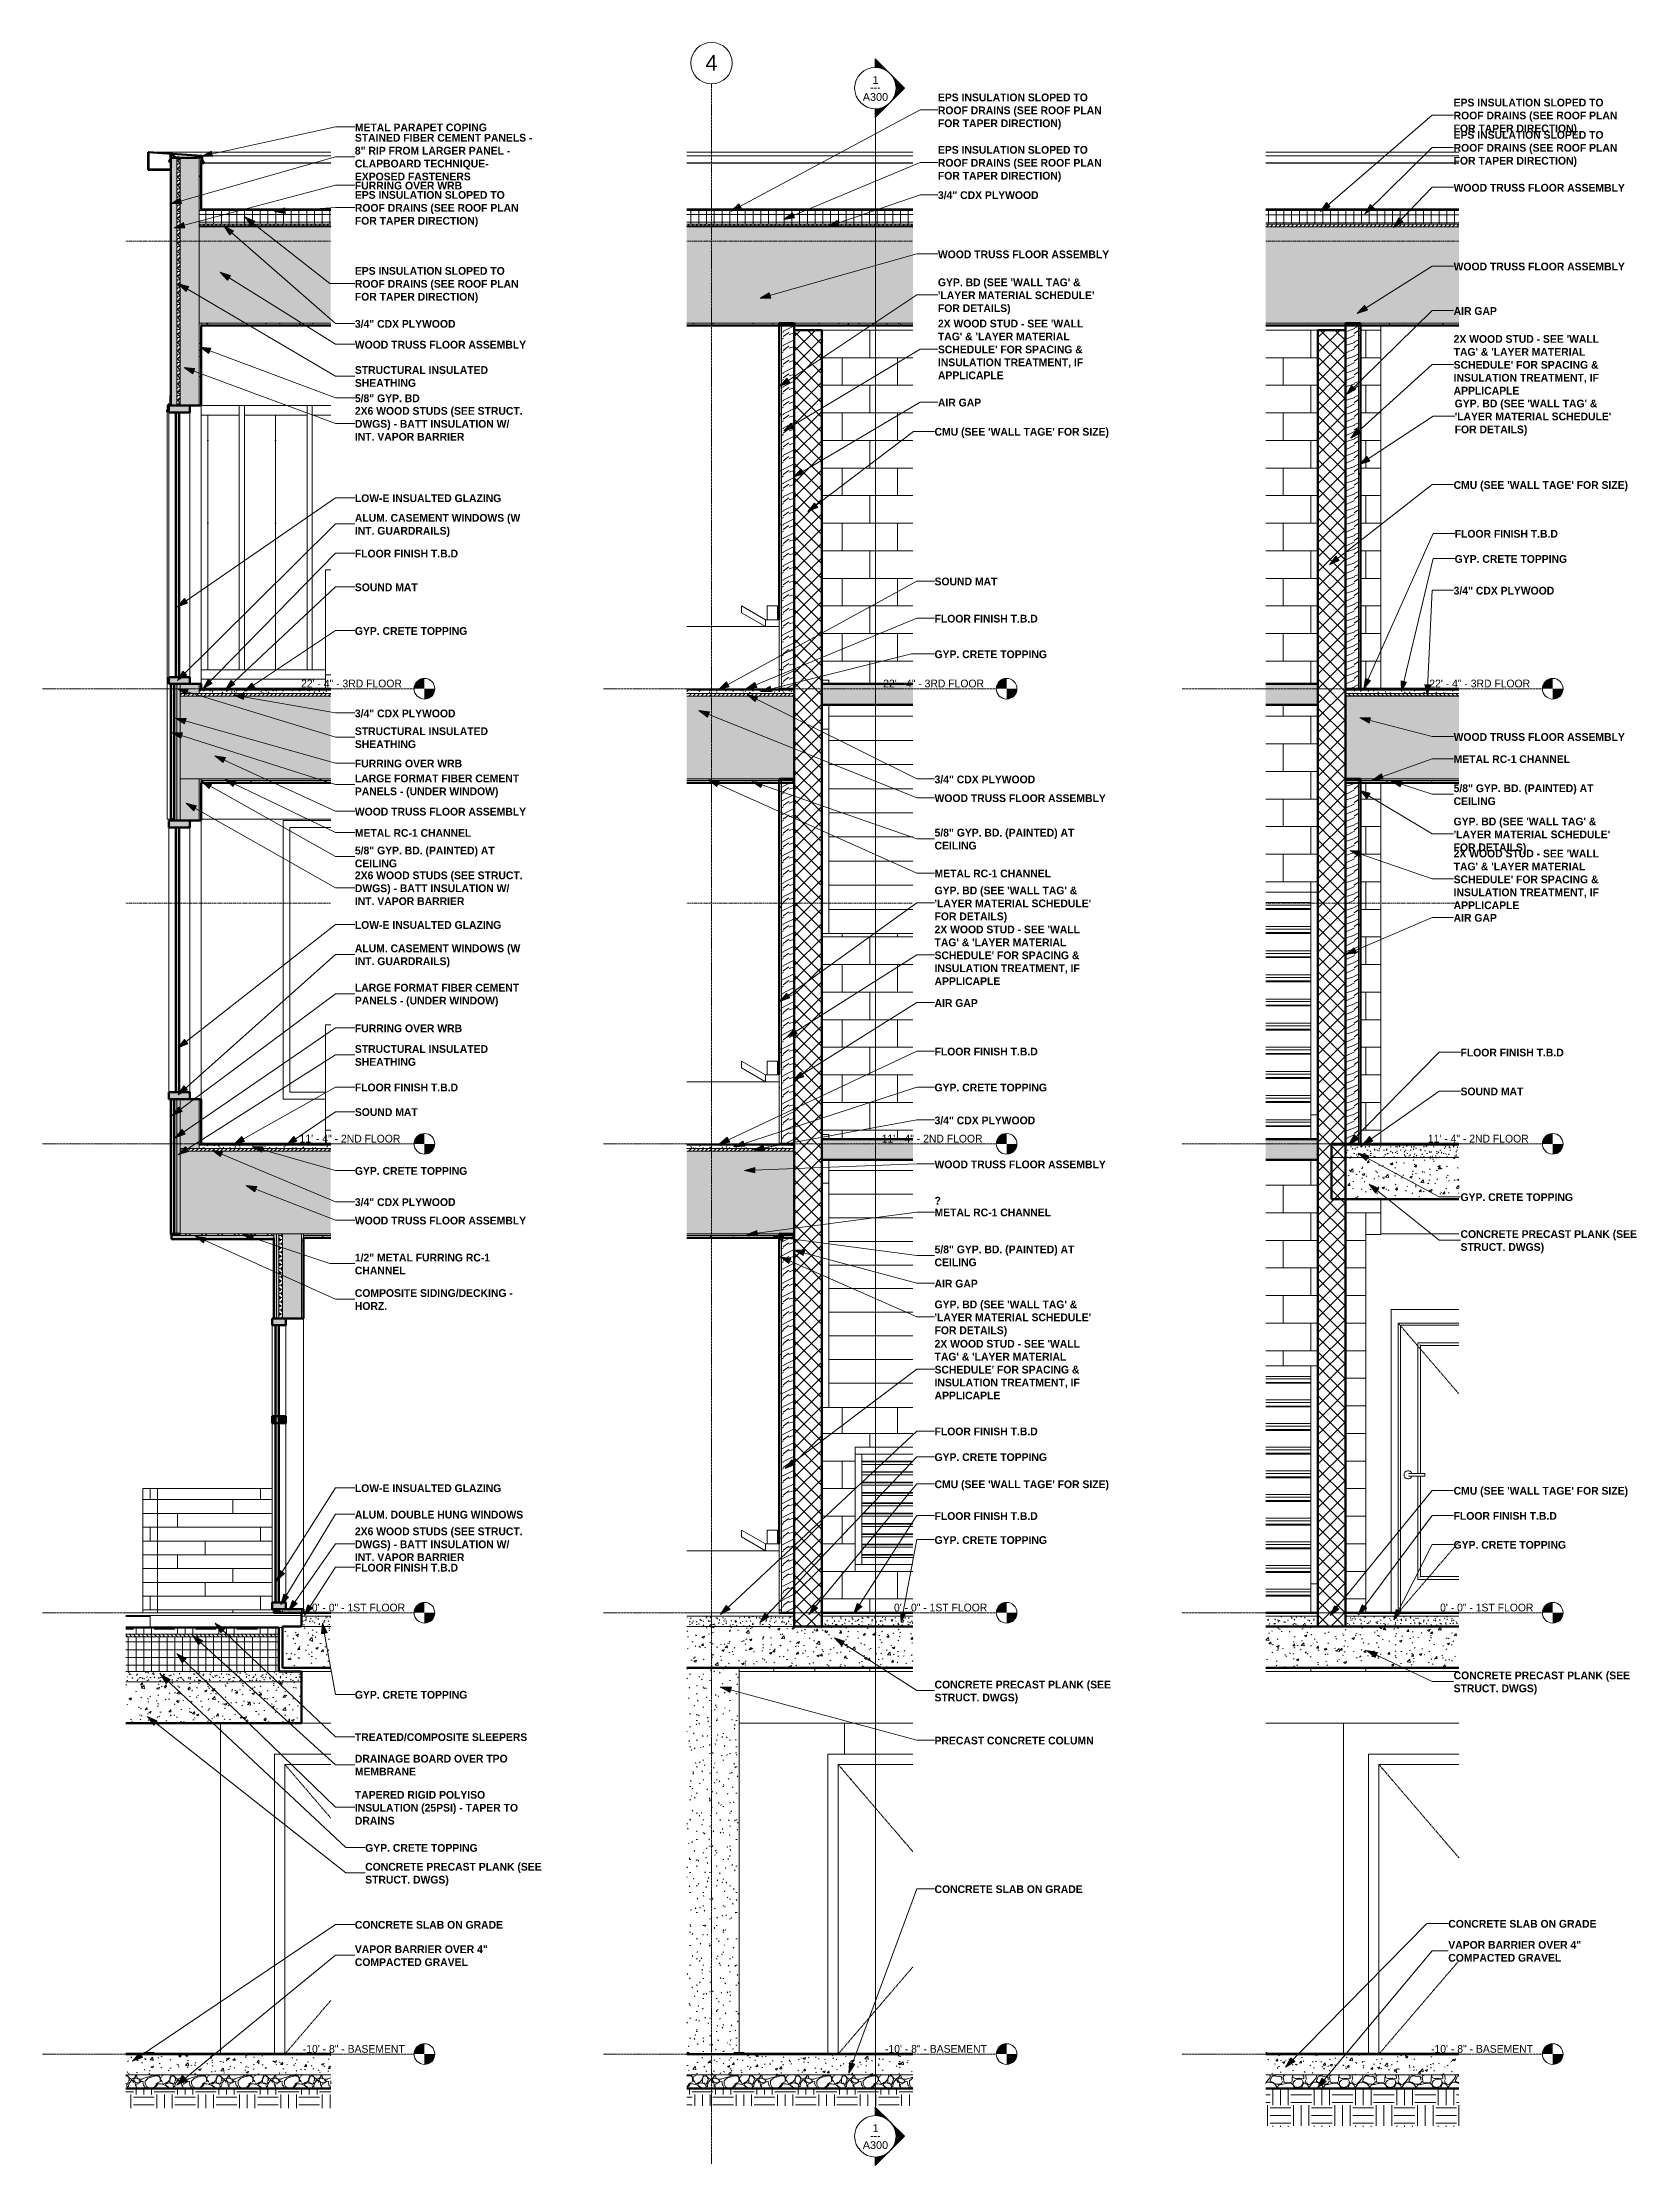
# Model space of a CAD drawing. Header units: inches. Extents: x 2031 to 2895, y -160 to 455.
# Drawn here: x 2031 to 2493, y -160 to 455 of the extents above; entities that cross this region are included whole.
import ezdxf

# ---------------------------------------------------------------- set-up
doc = ezdxf.new("R2010")
doc.units = ezdxf.units.IN
doc.header["$MEASUREMENT"] = 0
for name, pattern in [('Aligning Line 1_8_', [0.25, 0.125, -0.125]), ('Dash 1_16_', [0.125, 0.0625, -0.0625]), ('Grid Line 1_2_', [0.875, 0.5, -0.125, 0.125, -0.125])]:
    doc.linetypes.add(name, pattern=pattern)
for name, color, linetype, lineweight in [('0-1', 7, 'Continuous', 5), ('0-2', 55, 'Continuous', 9), ('0-3', 10, 'Continuous', 18), ('0-4', 50, 'Continuous', 5), ('A-CLNG', 13, 'Continuous', 18), ('A-CLNG-1', 23, 'Continuous', 18), ('A-CLNG-2', 13, 'Continuous', 70), ('A-CLNG-PATT-1', 13, 'Continuous', 9), ('A-DOOR-1', 7, 'Dash 1_16_', 9), ('A-DOOR-2', 135, 'Continuous', 18), ('A-DOOR-3', 31, 'Dash 1_16_', 9), ('A-DOOR-4', 31, 'Continuous', 9), ('A-DOOR-FRAM', 31, 'Continuous', 9), ('A-DOOR-FRAM-1', 7, 'Continuous', 9), ('A-FLOR-1', 8, 'Continuous', 5), ('A-FLOR-2', 31, 'Continuous', 5), ('A-FLOR-3', 251, 'Continuous', 5), ('A-FLOR-4', 192, 'Continuous', 70), ('A-FLOR-5', 135, 'Continuous', 18), ('A-FLOR-6', 9, 'Continuous', 18), ('A-FLOR-7', 250, 'Continuous', 70), ('A-FLOR-LEVL', 51, 'Continuous', 9), ('A-FLOR-LEVL-1', 51, 'Grid Line 1_2_', 9), ('A-FLOR-MCUT', 51, 'Continuous', 18), ('A-FLOR-PATT-1', 8, 'Continuous', 9), ('A-GENM-1', 55, 'Continuous', 9), ('A-GENM-2', 250, 'Continuous', 70), ('A-GLAZ-1', 135, 'Continuous', 18), ('A-GLAZ-2', 10, 'Continuous', 18), ('A-GLAZ-3', 27, 'Continuous', 18), ('A-GLAZ-4', 9, 'Continuous', 18), ('A-GLAZ-5', 151, 'Continuous', 70), ('A-GLAZ-CWMG-1', 55, 'Continuous', 9), ('A-ROOF', 132, 'Continuous', 18), ('A-ROOF-1', 252, 'Continuous', 18), ('A-ROOF-2', 31, 'Continuous', 5), ('A-ROOF-3', 132, 'Continuous', 70), ('A-ROOF-PATT-1', 132, 'Continuous', 9), ('A-WALL', 113, 'Continuous', 18), ('A-WALL-1', 254, 'Continuous', 5), ('A-WALL-2', 8, 'Continuous', 5), ('A-WALL-3', 23, 'Continuous', 18), ('A-WALL-4', 135, 'Continuous', 18), ('A-WALL-5', 27, 'Continuous', 18), ('A-WALL-6', 113, 'Continuous', 70), ('A-WALL-7', 252, 'Continuous', 18), ('A-WALL-8', 250, 'Continuous', 70), ('A-WALL-9', 10, 'Continuous', 18), ('A-WALL-PATT-1', 55, 'Continuous', 9), ('A-WALL-PATT-2', 111, 'Continuous', 9), ('A-WALL-PATT-3', 253, 'Continuous', 9), ('A-WALL-PATT-4', 7, 'Continuous', 9), ('A-WALL-PATT-5', 45, 'Continuous', 9), ('C-TOPO', 7, 'Continuous', 9), ('C-TOPO-1', 55, 'Continuous', 9), ('C-TOPO-2', 7, 'Continuous', 70), ('G-ANNO-SYMB', 111, 'Aligning Line 1_8_', 9), ('G-ANNO-SYMB-1', 111, 'Continuous', 9), ('G-ANNO-TEXT', 231, 'Continuous', 9), ('P-SANR-FIXT-1', 55, 'Continuous', 9), ('Q-CASE-1', 55, 'Continuous', 9), ('S-COLS-1', 55, 'Continuous', 9), ('S-GRID-1', 1, 'Grid Line 1_2_', 9), ('S-GRID-IDEN', 1, 'Continuous', 9), ('S-STRS-1', 7, 'Continuous', 9)]:
    doc.layers.add(name, color=color, linetype=linetype, lineweight=lineweight)
doc.styles.add('Arial', font='arial.ttf', dxfattribs={"height": 2.25})
doc.styles.add('Arial_1', font='arial.ttf', dxfattribs={"height": 4.5})
doc.styles.add('Century Gothic', font='ufonts.com_century-gothic.ttf', dxfattribs={"height": 2.25})
doc.styles.add('Century Gothic_B', font='GOTHICB.TTF', dxfattribs={"height": 2.25})
pattern_1 = [(0, (3257.106, 59.024), (6, 6), [6, -6]), (0, (3257.106, 61.274), (6, 6), [6, -6]), (0, (3257.106, 63.524), (6, 6), [6, -6]), (90, (3257.856, 64.274), (-6, 6), [6, -6]), (90, (3260.106, 64.274), (-6, 6), [6, -6]), (90, (3262.356, 64.274), (-6, 6), [6, -6])]
pattern_2 = [(90, (3819.324, -128), (-36.188, 2e-15), [])]
pattern_3 = [(0, (3257.106, 59.024), (7.68, 1.92), [0.317, -5.443, 0.317, -5.443, -30.72]), (0, (3257.106, 59.024), (7.68, 1.92), [-11.52, 0.317, -11.203, 0.317, -5.443, -13.44]), (0, (3257.106, 59.024), (7.68, 1.92), [-28.8, 0.317, -3.523, 0.317, -9.283]), (120, (3259.986, 59.984), (-5.5027688, 5.691075), [0.317, -5.443, 0.317, -5.443, -30.72]), (120, (3259.986, 59.984), (-5.5027688, 5.691075), [-11.52, 0.317, -11.203, 0.317, -5.443, -13.44]), (120, (3259.986, 59.984), (-5.5027688, 5.691075), [-28.8, 0.317, -3.523, 0.317, -9.283]), (240, (3260.946, 63.824), (-2.1772312, -7.611075), [0.317, -5.443, 0.317, -5.443, -30.72]), (240, (3260.946, 63.824), (-2.1772312, -7.611075), [-11.52, 0.317, -11.203, 0.317, -5.443, -13.44]), (240, (3260.946, 63.824), (-2.1772312, -7.611075), [-28.8, 0.317, -3.523, 0.317, -9.283])]
pattern_4 = [(0, (3257.106, 59.024), (3.84, 0.96), [0.317, -2.563, 0.317, -2.563, -15.36]), (0, (3257.106, 59.024), (3.84, 0.96), [-5.76, 0.317, -5.443, 0.317, -2.563, -6.72]), (0, (3257.106, 59.024), (3.84, 0.96), [-14.4, 0.317, -1.603, 0.317, -4.483]), (120, (3258.546, 59.504), (-2.7513844, 2.84553755), [0.317, -2.563, 0.317, -2.563, -15.36]), (120, (3258.546, 59.504), (-2.7513844, 2.84553755), [-5.76, 0.317, -5.443, 0.317, -2.563, -6.72]), (120, (3258.546, 59.504), (-2.7513844, 2.84553755), [-14.4, 0.317, -1.603, 0.317, -4.483]), (240, (3259.026, 61.424), (-1.0886156, -3.80553755), [0.317, -2.563, 0.317, -2.563, -15.36]), (240, (3259.026, 61.424), (-1.0886156, -3.80553755), [-5.76, 0.317, -5.443, 0.317, -2.563, -6.72]), (240, (3259.026, 61.424), (-1.0886156, -3.80553755), [-14.4, 0.317, -1.603, 0.317, -4.483])]
pattern_5 = [(0, (3257.106, 59.024), (0, 1.2), []), (315, (3257.106, 59.024), (1.1992531, 0), [1.696, -1.696]), (45, (3257.106, 59.024), (1.1992531, 0), [1.696, -1.696])]
pattern_6 = [(161.57, (3257.226, 59.144), (-0.960383694, -0.00039918), [0, -6.83, 0.758, 0]), (18.43, (3256.986, 59.144), (-0.960383694, 0.00039918), [0, -6.83, 0.758, 0]), (108.43, (3257.226, 59.144), (0.47951018, -2.4005264), [2.276, -5.312]), (71.57, (3256.986, 59.144), (0.47951018, 2.4005264), [2.276, -5.312])]
pattern_7 = [(0, (3257.106, 59.024), (0, 2.25), []), (90, (3257.106, 59.024), (-2.25, 1e-16), [])]
pattern_8 = [(0, (2061.924, 0.8), (0, 4), []), (90, (2061.924, 0.8), (-8, 8), [4, -28]), (90, (2077.924, 4.8), (-8, 8), [4, -28])]
pattern_9 = [(50, (3257.106, 59.024), (6.885997, -0.602097), [0.72, -7.92]), (355, (3257.106, 59.024), (-1.331756, 7.220547), [0.576, -6.336]), (100.451, (3257.68, 58.974), (5.55363, 6.61819), [0.612, -6.731]), (46.184, (3257.106, 60.944), (10.24564, -1.588925), [1.08, -11.88]), (96.636, (3257.96, 60.812), (8.97244, 9.35152), [0.918, -10.096]), (351.184, (3257.106, 60.944), (8.9732, 9.35123), [0.864, -9.504]), (21, (3258.066, 60.464), (5.730726, -3.865003), [0.72, -7.92]), (326, (3258.066, 60.464), (2.33581, 6.96088), [0.576, -6.336]), (71.451, (3258.544, 60.142), (8.065876, 3.095948), [0.612, -6.731]), (37.5, (3257.106, 59.024), (0.116866, 3.1954784), [0.317, -5.942, 0.317, -6.115, -6.36]), (37.5, (3257.106, 59.024), (0.116866, 3.1954784), [-12.691, 0.317, -6.043]), (7.5, (3257.106, 59.024), (2.52543, 3.786025), [0.317, -3.35, 0.317, -5.798, -2.424]), (7.5, (3257.106, 59.024), (2.52543, 3.786025), [-9.782, 0.317, -2.107]), (327.5, (3254.966, 59.024), (5.1243685, -0.216176), [0.317, -2.083, 0.317, -7.171, -9.936]), (327.5, (3254.966, 59.024), (5.1243685, -0.216176), [-9.888, 0.317, -9.619]), (317.5, (3254.006, 59.024), (5.598326, 0.96141), [0.317, -2.803, 0.317, -4.656, -7.056]), (317.5, (3254.006, 59.024), (5.598326, 0.96141), [-8.093, 0.317, -6.739])]
pattern_10 = [(216.87, (3258.706, 63.023), (11.9951857, 7.9964214), [1.999, -17.993]), (206.565, (3261.105, 61.823), (-3.998093, -3.998086), [4.47, -4.47]), (198.435, (3261.105, 59.824), (-7.9970804, -3.9980748), [2.529, -10.115])]
pattern_11 = [(0, (2981.5303, 59.024), (7.68, 1.92), [0.317, -5.443, 0.317, -5.443, -30.72]), (0, (2981.5303, 59.024), (7.68, 1.92), [-11.52, 0.317, -11.203, 0.317, -5.443, -13.44]), (0, (2981.5303, 59.024), (7.68, 1.92), [-28.8, 0.317, -3.523, 0.317, -9.283]), (120, (2984.4103, 59.984), (-5.5027688, 5.691075), [0.317, -5.443, 0.317, -5.443, -30.72]), (120, (2984.4103, 59.984), (-5.5027688, 5.691075), [-11.52, 0.317, -11.203, 0.317, -5.443, -13.44]), (120, (2984.4103, 59.984), (-5.5027688, 5.691075), [-28.8, 0.317, -3.523, 0.317, -9.283]), (240, (2985.3703, 63.824), (-2.1772312, -7.611075), [0.317, -5.443, 0.317, -5.443, -30.72]), (240, (2985.3703, 63.824), (-2.1772312, -7.611075), [-11.52, 0.317, -11.203, 0.317, -5.443, -13.44]), (240, (2985.3703, 63.824), (-2.1772312, -7.611075), [-28.8, 0.317, -3.523, 0.317, -9.283])]
pattern_12 = [(0, (2981.5303, 59.024), (3.84, 0.96), [0.317, -2.563, 0.317, -2.563, -15.36]), (0, (2981.5303, 59.024), (3.84, 0.96), [-5.76, 0.317, -5.443, 0.317, -2.563, -6.72]), (0, (2981.5303, 59.024), (3.84, 0.96), [-14.4, 0.317, -1.603, 0.317, -4.483]), (120, (2982.9703, 59.504), (-2.7513844, 2.8455376), [0.317, -2.563, 0.317, -2.563, -15.36]), (120, (2982.9703, 59.504), (-2.7513844, 2.8455376), [-5.76, 0.317, -5.443, 0.317, -2.563, -6.72]), (120, (2982.9703, 59.504), (-2.7513844, 2.8455376), [-14.4, 0.317, -1.603, 0.317, -4.483]), (240, (2983.4503, 61.424), (-1.0886156, -3.8055376), [0.317, -2.563, 0.317, -2.563, -15.36]), (240, (2983.4503, 61.424), (-1.0886156, -3.8055376), [-5.76, 0.317, -5.443, 0.317, -2.563, -6.72]), (240, (2983.4503, 61.424), (-1.0886156, -3.8055376), [-14.4, 0.317, -1.603, 0.317, -4.483])]
pattern_13 = [(0, (2981.5303, 59.024), (0, 1.2), []), (315, (2981.5303, 59.024), (1.1992531, 0), [1.696, -1.696]), (45, (2981.5303, 59.024), (1.1992531, 0), [1.696, -1.696])]
pattern_14 = [(50, (2981.53, 59.024), (6.885997, -0.602097), [0.72, -7.92]), (355, (2981.53, 59.024), (-1.331756, 7.220547), [0.576, -6.336]), (100.451, (2982.104, 58.974), (5.55363, 6.61819), [0.612, -6.731]), (46.184, (2981.53, 60.944), (10.24564, -1.588925), [1.08, -11.88]), (96.636, (2982.384, 60.812), (8.97244, 9.35152), [0.918, -10.096]), (351.184, (2981.53, 60.944), (8.9732, 9.35123), [0.864, -9.504]), (21, (2982.49, 60.464), (5.730726, -3.865003), [0.72, -7.92]), (326, (2982.49, 60.464), (2.33581, 6.96088), [0.576, -6.336]), (71.451, (2982.968, 60.142), (8.065876, 3.09595), [0.612, -6.731]), (37.5, (2981.5303, 59.024), (0.116866, 3.1954784), [0.317, -5.942, 0.317, -6.115, -6.36]), (37.5, (2981.5303, 59.024), (0.116866, 3.1954784), [-12.691, 0.317, -6.043]), (7.5, (2981.5303, 59.024), (2.52543, 3.786025), [0.317, -3.35, 0.317, -5.798, -2.424]), (7.5, (2981.5303, 59.024), (2.52543, 3.786025), [-9.782, 0.317, -2.107]), (327.5, (2979.3903, 59.024), (5.1243685, -0.216176), [0.317, -2.083, 0.317, -7.171, -9.936]), (327.5, (2979.3903, 59.024), (5.1243685, -0.216176), [-9.888, 0.317, -9.619]), (317.5, (2978.4303, 59.024), (5.598326, 0.96141), [0.317, -2.803, 0.317, -4.656, -7.056]), (317.5, (2978.4303, 59.024), (5.598326, 0.96141), [-8.093, 0.317, -6.739])]
pattern_15 = [(216.87, (3360.318, 71.912), (11.9951857, 7.9964214), [1.999, -17.993]), (206.565, (3362.717, 70.713), (-3.998093, -3.998086), [4.47, -4.47]), (198.435, (3362.717, 68.714), (-7.9970804, -3.9980748), [2.529, -10.115])]
pattern_16 = [(0, (3358.718, 67.914), (7.68, 1.92), [0.317, -5.443, 0.317, -5.443, -30.72]), (0, (3358.718, 67.914), (7.68, 1.92), [-11.52, 0.317, -11.203, 0.317, -5.443, -13.44]), (0, (3358.718, 67.914), (7.68, 1.92), [-28.8, 0.317, -3.523, 0.317, -9.283]), (120, (3361.598, 68.874), (-5.502769, 5.691075), [0.317, -5.443, 0.317, -5.443, -30.72]), (120, (3361.598, 68.874), (-5.502769, 5.691075), [-11.52, 0.317, -11.203, 0.317, -5.443, -13.44]), (120, (3361.598, 68.874), (-5.502769, 5.691075), [-28.8, 0.317, -3.523, 0.317, -9.283]), (240, (3362.558, 72.714), (-2.177231, -7.611075), [0.317, -5.443, 0.317, -5.443, -30.72]), (240, (3362.558, 72.714), (-2.177231, -7.611075), [-11.52, 0.317, -11.203, 0.317, -5.443, -13.44]), (240, (3362.558, 72.714), (-2.177231, -7.611075), [-28.8, 0.317, -3.523, 0.317, -9.283])]
pattern_17 = [(0, (3130.9578, 67.914), (7.68, 1.92), [0.317, -5.443, 0.317, -5.443, -30.72]), (0, (3130.9578, 67.914), (7.68, 1.92), [-11.52, 0.317, -11.203, 0.317, -5.443, -13.44]), (0, (3130.9578, 67.914), (7.68, 1.92), [-28.8, 0.317, -3.523, 0.317, -9.283]), (120, (3133.8378, 68.874), (-5.502769, 5.691075), [0.317, -5.443, 0.317, -5.443, -30.72]), (120, (3133.8378, 68.874), (-5.502769, 5.691075), [-11.52, 0.317, -11.203, 0.317, -5.443, -13.44]), (120, (3133.8378, 68.874), (-5.502769, 5.691075), [-28.8, 0.317, -3.523, 0.317, -9.283]), (240, (3134.7978, 72.714), (-2.177231, -7.611075), [0.317, -5.443, 0.317, -5.443, -30.72]), (240, (3134.7978, 72.714), (-2.177231, -7.611075), [-11.52, 0.317, -11.203, 0.317, -5.443, -13.44]), (240, (3134.7978, 72.714), (-2.177231, -7.611075), [-28.8, 0.317, -3.523, 0.317, -9.283])]
pattern_18 = [(0, (3130.9578, 67.914), (3.84, 0.96), [0.317, -2.563, 0.317, -2.563, -15.36]), (0, (3130.9578, 67.914), (3.84, 0.96), [-5.76, 0.317, -5.443, 0.317, -2.563, -6.72]), (0, (3130.9578, 67.914), (3.84, 0.96), [-14.4, 0.317, -1.603, 0.317, -4.483]), (120, (3132.3978, 68.394), (-2.7513844, 2.8455376), [0.317, -2.563, 0.317, -2.563, -15.36]), (120, (3132.3978, 68.394), (-2.7513844, 2.8455376), [-5.76, 0.317, -5.443, 0.317, -2.563, -6.72]), (120, (3132.3978, 68.394), (-2.7513844, 2.8455376), [-14.4, 0.317, -1.603, 0.317, -4.483]), (240, (3132.8778, 70.314), (-1.0886156, -3.8055376), [0.317, -2.563, 0.317, -2.563, -15.36]), (240, (3132.8778, 70.314), (-1.0886156, -3.8055376), [-5.76, 0.317, -5.443, 0.317, -2.563, -6.72]), (240, (3132.8778, 70.314), (-1.0886156, -3.8055376), [-14.4, 0.317, -1.603, 0.317, -4.483])]
pattern_19 = [(0, (3130.9578, 67.914), (0, 1.2), []), (315, (3130.9578, 67.914), (1.1992531, 0), [1.696, -1.696]), (45, (3130.9578, 67.914), (1.1992531, 0), [1.696, -1.696])]
pattern_20 = [(0, (2414.476, -52), (0, 8), []), (90, (2414.476, -52), (-8, 8), [8, -8])]
pattern_21 = [(50, (3130.958, 67.914), (6.885997, -0.602097), [0.72, -7.92]), (355, (3130.958, 67.914), (-1.331756, 7.220547), [0.576, -6.336]), (100.451, (3131.532, 67.864), (5.55363, 6.61819), [0.612, -6.731]), (46.184, (3130.958, 69.834), (10.24564, -1.588925), [1.08, -11.88]), (96.636, (3131.812, 69.702), (8.97244, 9.35152), [0.918, -10.096]), (351.184, (3130.958, 69.834), (8.9732, 9.35123), [0.864, -9.504]), (21, (3131.918, 69.354), (5.730726, -3.865003), [0.72, -7.92]), (326, (3131.918, 69.354), (2.33581, 6.96088), [0.576, -6.336]), (71.451, (3132.396, 69.032), (8.065876, 3.09595), [0.612, -6.731]), (37.5, (3130.9578, 67.914), (0.116866, 3.1954784), [0.317, -5.942, 0.317, -6.115, -6.36]), (37.5, (3130.9578, 67.914), (0.116866, 3.1954784), [-12.691, 0.317, -6.043]), (7.5, (3130.9578, 67.914), (2.52543, 3.786025), [0.317, -3.35, 0.317, -5.798, -2.424]), (7.5, (3130.9578, 67.914), (2.52543, 3.786025), [-9.782, 0.317, -2.107]), (327.5, (3128.8168, 67.914), (5.1243685, -0.216176), [0.317, -2.083, 0.317, -7.171, -9.936]), (327.5, (3128.8168, 67.914), (5.1243685, -0.216176), [-9.888, 0.317, -9.619]), (317.5, (3127.857, 67.914), (5.598326, 0.96141), [0.317, -2.803, 0.317, -4.656, -7.056]), (317.5, (3127.857, 67.914), (5.598326, 0.96141), [-8.093, 0.317, -6.739])]

msp = doc.modelspace()

# ---------------------------------------------------------------- texts
at = {"layer": 'A-FLOR-LEVL', "char_height": 2.25, "attachment_point": 1, "style": 'Century Gothic'}
for s, insert, width in [('22\' - 4" - 3RD FLOOR', (2105.72, 270.64), 36.2842), ('22\' - 4" - 3RD FLOOR', (2274.52, 270.64), 36.2842), ('22\' - 4" - 3RD FLOOR', (2432.88, 270.64), 36.2842), ('11\' - 4" - 2ND FLOOR', (2105.28, 138.64), 36.8145), ('11\' - 4" - 2ND FLOOR', (2274.09, 138.64), 36.8145), ('11\' - 4" - 2ND FLOOR', (2432.45, 138.64), 36.8145), ('0\' - 0" - 1ST FLOOR', (2108.84, 2.64), 32.4967), ('0\' - 0" - 1ST FLOOR', (2277.65, 2.64), 32.4967), ('0\' - 0" - 1ST FLOOR', (2436.01, 2.64), 32.4967), ('-10\' - 8" - BASEMENT', (2106.22, -125.36), 35.6782), ('-10\' - 8" - BASEMENT', (2275.03, -125.36), 35.6782), ('-10\' - 8" - BASEMENT', (2433.38, -125.36), 35.6782)]:
    msp.add_mtext(s, dxfattribs=dict(at, insert=insert, width=width))
at = {"layer": 'G-ANNO-SYMB-1', "char_height": 2.25, "attachment_point": 1}
for s, insert, width, style in [('1', (2271.42, 445.66), 2.121, 'Arial'), ('A300', (2268.6, 440.76), 8.9385, 'Arial'), ('---', (2270.75, 443.54), 3.8632, 'Century Gothic'), ('A300', (2268.6, -153.27), 8.9385, 'Arial'), ('---', (2270.75, -150.49), 3.8632, 'Century Gothic'), ('1', (2271.42, -148.36), 2.121, 'Arial')]:
    msp.add_mtext(s, dxfattribs=dict(at, insert=insert, width=width, style=style))
at = {"layer": 'G-ANNO-TEXT', "char_height": 2.25, "attachment_point": 1, "style": 'Century Gothic_B'}
for s, insert, width in [('EPS INSULATION SLOPED TO', (2290.39, 440.62), 50.0707), ('EPS INSULATION SLOPED TO', (2439.93, 439.13), 50.0707), ('METAL PARAPET COPING', (2121.32, 431.92), 45.5257), ('ROOF DRAINS (SEE ROOF PLAN', (2290.39, 436.87), 56.5095), ('FOR TAPER DIRECTION)', (2290.39, 433.12), 41.814), ('ROOF DRAINS (SEE ROOF PLAN', (2439.93, 435.38), 56.5095), ('FOR TAPER DIRECTION)', (2439.93, 431.63), 41.814), ('STAINED FIBER CEMENT PANELS -', (2121.32, 428.93), 59.3122), ('8" RIP FROM LARGER PANEL -', (2121.32, 425.18), 52.8735), ('EPS INSULATION SLOPED TO', (2290.39, 425.41), 50.0707), ('EPS INSULATION SLOPED TO', (2439.93, 429.76), 50.0707), ('ROOF DRAINS (SEE ROOF PLAN', (2439.93, 426.01), 56.5095), ('CLAPBOARD TECHNIQUE-', (2121.32, 421.43), 46.8892), ('ROOF DRAINS (SEE ROOF PLAN', (2290.39, 421.66), 56.5095), ('FOR TAPER DIRECTION)', (2439.93, 422.26), 41.814), ('EXPOSED FASTENERS', (2121.32, 417.68), 37.6477), ('FURRING OVER WRB', (2121.32, 415.05), 36.5115), ('FOR TAPER DIRECTION)', (2290.39, 417.91), 41.814), ('WOOD TRUSS FLOOR ASSEMBLY', (2439.93, 414.42), 57.4942), ('EPS INSULATION SLOPED TO', (2121.32, 412.34), 50.0707), ('ROOF DRAINS (SEE ROOF PLAN', (2121.32, 408.59), 56.5095), ('3/4" CDX PLYWOOD', (2290.39, 412.28), 37.0417), ('FOR TAPER DIRECTION)', (2121.32, 404.84), 41.814), ('WOOD TRUSS FLOOR ASSEMBLY', (2290.39, 395.11), 57.4942), ('EPS INSULATION SLOPED TO', (2121.32, 390.31), 50.0707), ('WOOD TRUSS FLOOR ASSEMBLY', (2439.93, 391.58), 57.4942), ('ROOF DRAINS (SEE ROOF PLAN', (2121.32, 386.56), 56.5095), ('FOR TAPER DIRECTION)', (2121.32, 382.81), 41.814), ("GYP. BD (SEE 'WALL TAG' &", (2290.39, 386.99), 48.5557), ("'LAYER MATERIAL SCHEDULE'", (2290.39, 383.24), 51.6615), ('FOR DETAILS)', (2290.39, 379.49), 23.8612), ('AIR GAP', (2439.93, 378.68), 15.6045), ('3/4" CDX PLYWOOD', (2121.32, 374.95), 37.0417), ("TAG' & 'LAYER MATERIAL", (2290.39, 371.28), 44.3895), ("2X WOOD STUD - SEE 'WALL", (2290.39, 375.03), 49.995), ("2X WOOD STUD - SEE 'WALL", (2439.93, 370.57), 49.995), ('WOOD TRUSS FLOOR ASSEMBLY', (2121.32, 368.91), 57.4942), ("SCHEDULE' FOR SPACING &", (2290.39, 367.53), 50.0707), ('INSULATION TREATMENT, IF', (2290.39, 363.78), 48.2527), ("TAG' & 'LAYER MATERIAL", (2439.93, 366.82), 44.3895), ('STRUCTURAL INSULATED', (2121.32, 361.56), 42.7987), ('SHEATHING', (2121.32, 357.81), 21.0585), ('APPLICAPLE', (2290.39, 360.03), 21.816), ("SCHEDULE' FOR SPACING &", (2439.93, 363.07), 50.0707), ('INSULATION TREATMENT, IF', (2439.93, 359.32), 48.2527), ('5/8" GYP. BD', (2121.32, 353.36), 23.5582), ('AIR GAP', (2290.39, 352.12), 15.6045), ('APPLICAPLE', (2439.93, 355.57), 21.816), ("GYP. BD (SEE 'WALL TAG' &", (2440.24, 351.84), 48.5557), ('2X6 WOOD STUDS (SEE STRUCT.', (2121.32, 349.7), 56.5852), ('DWGS) - BATT INSULATION W/', (2121.32, 345.95), 54.1612), ("'LAYER MATERIAL SCHEDULE'", (2440.24, 348.09), 51.6615), ('INT. VAPOR BARRIER', (2121.32, 342.2), 37.1175), ("CMU (SEE 'WALL TAGE' FOR SIZE)", (2289.41, 343.65), 58.9335), ('FOR DETAILS)', (2440.24, 344.34), 23.8612), ("CMU (SEE 'WALL TAGE' FOR SIZE)", (2439.93, 328.2), 58.9335), ('LOW-E INSUALTED GLAZING', (2121.32, 324.38), 50.5252), ('ALUM. CASEMENT WINDOWS (W', (2121.32, 318.68), 58.6305), ('INT. GUARDRAILS)', (2121.32, 314.93), 32.6482), ('FLOOR FINISH T.B.D', (2440.24, 314.06), 34.6177), ('FLOOR FINISH T.B.D', (2121.32, 308.32), 34.6177), ('GYP. CRETE TOPPING', (2440.24, 306.76), 38.481), ('SOUND MAT', (2121.32, 298.54), 22.422), ('SOUND MAT', (2289.41, 300.23), 22.422), ('3/4" CDX PLYWOOD', (2439.93, 297.57), 37.0417), ('FLOOR FINISH T.B.D', (2289.41, 289.45), 34.6177), ('GYP. CRETE TOPPING', (2121.32, 285.87), 38.481), ('GYP. CRETE TOPPING', (2289.41, 279.12), 38.481), ('3/4" CDX PLYWOOD', (2121.32, 261.96), 37.0417), ('STRUCTURAL INSULATED', (2121.32, 256.8), 42.7987), ('SHEATHING', (2121.32, 253.05), 21.0585), ('WOOD TRUSS FLOOR ASSEMBLY', (2439.93, 255.13), 57.4942), ('FURRING OVER WRB', (2121.32, 247.43), 36.5115), ('METAL RC-1 CHANNEL', (2439.93, 248.7), 40.905), ('LARGE FORMAT FIBER CEMENT', (2121.32, 243.12), 55.146), ('3/4" CDX PLYWOOD', (2289.41, 242.82), 37.0417), ('5/8" GYP. BD. (PAINTED) AT', (2439.93, 240.26), 49.4647), ('PANELS - (UNDER WINDOW)', (2121.32, 239.37), 50.6767), ('WOOD TRUSS FLOOR ASSEMBLY', (2289.41, 237.38), 57.4942), ('CEILING', (2439.93, 236.51), 14.9985), ('WOOD TRUSS FLOOR ASSEMBLY', (2121.32, 233.48), 57.4942), ("GYP. BD (SEE 'WALL TAG' &", (2439.93, 230.62), 48.5557), ('5/8" GYP. BD. (PAINTED) AT', (2121.32, 222.2), 49.4647), ('METAL RC-1 CHANNEL', (2121.32, 227.3), 40.905), ('5/8" GYP. BD. (PAINTED) AT', (2289.41, 227.38), 49.4647), ('CEILING', (2289.41, 223.63), 14.9985), ("'LAYER MATERIAL SCHEDULE'", (2439.93, 226.87), 51.6615), ('FOR DETAILS)', (2439.93, 223.12), 23.8612), ('CEILING', (2121.32, 218.45), 14.9985), ('METAL RC-1 CHANNEL', (2289.41, 215.54), 40.905), ("TAG' & 'LAYER MATERIAL", (2439.93, 217.57), 44.3895), ("2X WOOD STUD - SEE 'WALL", (2439.93, 221.32), 49.995), ('2X6 WOOD STUDS (SEE STRUCT.', (2121.32, 215), 56.5852), ('DWGS) - BATT INSULATION W/', (2121.32, 211.25), 54.1612), ("GYP. BD (SEE 'WALL TAG' &", (2289.41, 210.61), 48.5557), ("SCHEDULE' FOR SPACING &", (2439.93, 213.82), 50.0707), ('INSULATION TREATMENT, IF', (2439.93, 210.07), 48.2527), ('INT. VAPOR BARRIER', (2121.32, 207.5), 37.1175), ("'LAYER MATERIAL SCHEDULE'", (2289.41, 206.86), 51.6615), ('FOR DETAILS)', (2289.41, 203.11), 23.8612), ('APPLICAPLE', (2439.93, 206.32), 21.816), ('LOW-E INSUALTED GLAZING', (2121.32, 200.61), 50.5252), ("2X WOOD STUD - SEE 'WALL", (2289.41, 199.31), 49.995), ('AIR GAP', (2439.93, 202.68), 15.6045), ('ALUM. CASEMENT WINDOWS (W', (2121.32, 193.83), 58.6305), ("TAG' & 'LAYER MATERIAL", (2289.41, 195.56), 44.3895), ("SCHEDULE' FOR SPACING &", (2289.41, 191.81), 50.0707), ('INT. GUARDRAILS)', (2121.32, 190.08), 32.6482), ('INSULATION TREATMENT, IF', (2289.41, 188.06), 48.2527), ('LARGE FORMAT FIBER CEMENT', (2121.32, 182.42), 55.146), ('PANELS - (UNDER WINDOW)', (2121.32, 178.67), 50.6767), ('APPLICAPLE', (2289.41, 184.31), 21.816), ('AIR GAP', (2289.41, 177.98), 15.6045), ('FURRING OVER WRB', (2121.32, 170.63), 36.5115), ('STRUCTURAL INSULATED', (2121.32, 164.64), 42.7987), ('SHEATHING', (2121.32, 160.89), 21.0585), ('FLOOR FINISH T.B.D', (2289.41, 163.89), 34.6177), ('FLOOR FINISH T.B.D', (2441.93, 163.6), 34.6177), ('FLOOR FINISH T.B.D', (2121.32, 153.48), 34.6177), ('GYP. CRETE TOPPING', (2289.41, 153.46), 38.481), ('SOUND MAT', (2441.93, 152.32), 22.422), ('SOUND MAT', (2121.32, 146.33), 22.422), ('3/4" CDX PLYWOOD', (2289.41, 143.92), 37.0417), ('WOOD TRUSS FLOOR ASSEMBLY', (2289.41, 131.16), 57.4942), ('GYP. CRETE TOPPING', (2121.32, 129.27), 38.481), ('3/4" CDX PLYWOOD', (2121.32, 120.22), 37.0417), ('\\fCentury Gothic|b1|i0|c0|p34|;?', (2289.41, 120.65), 2.1967), ('METAL RC-1 CHANNEL', (2289.41, 117.23), 40.905), ('GYP. CRETE TOPPING', (2441.93, 121.66), 38.481), ('WOOD TRUSS FLOOR ASSEMBLY', (2121.32, 114.87), 57.4942), ('CONCRETE PRECAST PLANK (SEE', (2441.93, 110.96), 59.0092), ('5/8" GYP. BD. (PAINTED) AT', (2289.41, 106.51), 49.4647), ('STRUCT. DWGS)', (2441.93, 107.21), 28.1032), ('CHANNEL', (2121.32, 100.39), 18.0285), ('1/2" METAL FURRING RC-1', (2121.32, 104.14), 47.4952), ('CEILING', (2289.41, 102.76), 14.9985), ('COMPOSITE SIDING/DECKING -', (2121.32, 93.85), 57.873), ('AIR GAP', (2289.41, 96.59), 15.6045), ('HORZ.', (2121.32, 90.1), 11.211), ("GYP. BD (SEE 'WALL TAG' &", (2289.41, 90.55), 48.5557), ("'LAYER MATERIAL SCHEDULE'", (2289.41, 86.8), 51.6615), ('FOR DETAILS)', (2289.41, 83.05), 23.8612), ("TAG' & 'LAYER MATERIAL", (2289.41, 75.39), 44.3895), ("2X WOOD STUD - SEE 'WALL", (2289.41, 79.14), 49.995), ("SCHEDULE' FOR SPACING &", (2289.41, 71.64), 50.0707), ('INSULATION TREATMENT, IF', (2289.41, 67.89), 48.2527), ('APPLICAPLE', (2289.41, 64.14), 21.816), ('FLOOR FINISH T.B.D', (2289.41, 53.71), 34.6177), ('GYP. CRETE TOPPING', (2289.41, 46.26), 38.481), ('LOW-E INSUALTED GLAZING', (2121.32, 37.25), 50.5252), ("CMU (SEE 'WALL TAGE' FOR SIZE)", (2289.41, 38.39), 58.9335), ("CMU (SEE 'WALL TAGE' FOR SIZE)", (2439.93, 36.5), 58.9335), ('ALUM. DOUBLE HUNG WINDOWS', (2121.32, 29.58), 59.4637), ('2X6 WOOD STUDS (SEE STRUCT.', (2121.32, 24.73), 56.5852), ('FLOOR FINISH T.B.D', (2289.41, 29.17), 34.6177), ('FLOOR FINISH T.B.D', (2439.93, 29.22), 34.6177), ('DWGS) - BATT INSULATION W/', (2121.32, 20.98), 54.1612), ('GYP. CRETE TOPPING', (2289.41, 22.21), 38.481), ('GYP. CRETE TOPPING', (2439.93, 20.83), 38.481), ('INT. VAPOR BARRIER', (2121.32, 17.23), 37.1175), ('FLOOR FINISH T.B.D', (2121.32, 14.21), 34.6177), ('CONCRETE PRECAST PLANK (SEE', (2439.93, -17.05), 59.0092), ('GYP. CRETE TOPPING', (2121.32, -22.66), 38.481), ('STRUCT. DWGS)', (2289.41, -23.45), 28.1032), ('CONCRETE PRECAST PLANK (SEE', (2289.41, -19.7), 59.0092), ('STRUCT. DWGS)', (2439.93, -20.8), 28.1032), ('TREATED/COMPOSITE SLEEPERS', (2121.32, -34.95), 56.2822), ('PRECAST CONCRETE COLUMN', (2289.41, -35.94), 55.146), ('DRAINAGE BOARD OVER TPO', (2121.32, -41.18), 53.934), ('MEMBRANE', (2121.32, -44.93), 21.3615), ('TAPERED RIGID POLYISO', (2121.32, -51.68), 44.1622), ('INSULATION (25PSI) - TAPER TO', (2121.32, -55.43), 56.055), ('DRAINS', (2121.32, -59.18), 13.8622), ('GYP. CRETE TOPPING', (2124.32, -67.07), 38.481), ('CONCRETE PRECAST PLANK (SEE', (2124.32, -72.54), 59.0092), ('STRUCT. DWGS)', (2124.32, -76.29), 28.1032), ('CONCRETE SLAB ON GRADE', (2289.41, -79.05), 51.51), ('CONCRETE SLAB ON GRADE', (2121.32, -89.38), 51.51), ('CONCRETE SLAB ON GRADE', (2438.38, -89.09), 51.51), ('VAPOR BARRIER OVER 4"', (2121.32, -96.46), 45.45), ('VAPOR BARRIER OVER 4"', (2438.38, -95.2), 45.45), ('COMPACTED GRAVEL', (2121.32, -100.21), 40.1475), ('COMPACTED GRAVEL', (2438.38, -98.95), 40.1475)]:
    msp.add_mtext(s, dxfattribs=dict(at, insert=insert, width=width))
at = {"layer": 'S-GRID-IDEN', "insert": (2222.97, 451.76), "char_height": 4.5, "width": 4.242, "attachment_point": 1, "style": 'Arial_1'}
msp.add_mtext('4', dxfattribs=at)

# ---------------------------------------------------------------- blocks, each defined once
blk = doc.blocks.new('OD_CW_Base Cabinet - OD_CW_Base Cabinet-2044941-WALL SECTION - NORTH_SOUTH - LOOKING WEST - Callout 2')
at = {"layer": 'Q-CASE-1'}
for p, q in [((2112.8, 140), (2112.8, 170.5)), ((2114.32, 170.5), (2112.8, 170.5)), ((2112.8, 140), (2114.32, 140)), ((2112.8, 136), (2112.8, 140))]:
    blk.add_line(p, q, dxfattribs=at)
blk = doc.blocks.new('CTR - 1st Phase - Unit Layouts_rvt-1-WALL SECTION - NORTH_SOUTH - LOOKING WEST - Callout 2')
at = {"layer": '0-2'}
for p in [(0, 132), (0, 0)]:
    blk.add_blockref('OD_CW_Base Cabinet - OD_CW_Base Cabinet-2044941-WALL SECTION - NORTH_SOUTH - LOOKING WEST - Callout 2', p, dxfattribs=at)
blk = doc.blocks.new('CTR  - Topography_rvt-1-WALL SECTION - NORTH_SOUTH - LOOKING WEST - Callout 2')
at = {"layer": 'C-TOPO'}
h = blk.add_hatch(dxfattribs=at)
h.set_pattern_fill('FP_5', color=256, style=0, pattern_type=2)
h.set_pattern_definition(pattern_1)
h.paths.add_polyline_path([(2114.32, -143.65), (2114.32, -138.01), (2054.9, -138.01), (2054.9, -143.65)], flags=0)
at = {"layer": 'C-TOPO-1'}
for p, q in [((2061.92, -0.83), (2054.9, -0.79)), ((2054.9, -1.03), (2061.92, -1.05)), ((2054.9, -1.13), (2061.92, -1.16)), ((2061.92, -1.16), (2054.9, -1.13)), ((2061.92, -1.16), (2054.9, -1.13)), ((2054.9, -138.01), (2114.32, -138.01))]:
    blk.add_line(p, q, dxfattribs=at)
at = {"layer": 'C-TOPO-2'}
blk.add_line((2114.32, -138.01), (2054.9, -138.01), dxfattribs=at)
blk = doc.blocks.new('Parking_Stall_Multiple - STANDARD-1983798-WALL SECTION - NORTH_SOUTH - LOOKING WEST - Callout 2')
at = {"layer": 'A-GENM-1'}
blk.add_hatch(color=256, dxfattribs=at).paths.add_polyline_path([(2063.16, -128), (2063.16, -127.75), (2060.16, -127.75), (2060.16, -128)], flags=0)
for p, q in [((2054.9, -127.75), (2060.16, -127.75)), ((2063.16, -127.75), (2114.32, -127.75))]:
    blk.add_line(p, q, dxfattribs=at)
at = {"layer": 'A-GENM-2'}
for p, q in [((2063.16, -127.75), (2060.16, -127.75)), ((2060.16, -127.75), (2060.16, -128)), ((2063.16, -127.75), (2060.16, -127.75)), ((2060.16, -127.75), (2060.16, -128)), ((2060.16, -128), (2063.16, -128)), ((2060.16, -128), (2063.16, -128)), ((2063.16, -128), (2063.16, -127.75)), ((2063.16, -128), (2063.16, -127.75))]:
    blk.add_line(p, q, dxfattribs=at)
blk = doc.blocks.new('generic INT BASEMENT STR_ DOOR - generic INT BASEMENT STR_ DOOR-2045543-WALL SECTION - NORTH_SOUTH - LOOKING WEST - Callout 2')
at = {"layer": 'A-DOOR-1'}
for p, q in [((2114.32, -59.52), (2101.02, -44)), ((2101.24, -127.75), (2114.32, -112.48))]:
    blk.add_line(p, q, dxfattribs=at)
at = {"layer": 'A-DOOR-FRAM-1'}
for p, q in [((2114.32, -41), (2098.02, -41)), ((2098.02, -41), (2098.02, -127.75)), ((2101.02, -127.75), (2101.02, -44)), ((2101.02, -44), (2114.32, -44))]:
    blk.add_line(p, q, dxfattribs=at)
blk = doc.blocks.new('CTR - 1st Phase - Common Walls_rvt-1-WALL SECTION - NORTH_SOUTH - LOOKING WEST - Callout 2')
at = {"layer": 'A-WALL-PATT-1'}
h = blk.add_hatch(dxfattribs=at)
h.set_pattern_fill('FP_6', color=256, style=0, pattern_type=2)
h.set_pattern_definition(pattern_2)
h.paths.add_polyline_path([(2063.16, -127.75), (2098.02, -127.75), (2098.02, -41), (2114.32, -41), (2114.32, -32), (2054.9, -32), (2054.9, -127.75), (2060.16, -127.75)], flags=0)
at = {"layer": '0-3'}
for name in ['generic INT BASEMENT STR_ DOOR - generic INT BASEMENT STR_ DOOR-2045543-WALL SECTION - NORTH_SOUTH - LOOKING WEST - Callout 2', 'Parking_Stall_Multiple - STANDARD-1983798-WALL SECTION - NORTH_SOUTH - LOOKING WEST - Callout 2']:
    blk.add_blockref(name, (0, 0), dxfattribs=at)
blk = doc.blocks.new('Basic Wall _ EXT - FIBER CEMENT - LARGE - ___-2162460-WALL SECTION - NORTH_SOUTH - LOOKING WEST - Callout 2')
at = {"layer": 'A-WALL-5'}
blk.add_hatch(color=256, dxfattribs=at).paths.add_polyline_path([(2066.97, 348.51), (2067.05, 348.56), (2067.31, 348.88), (2067.29, 348.9), (2067, 348.56), (2066.96, 348.54), (2066.9, 348.57), (2066.88, 348.59), (2066.87, 348.63), (2066.89, 348.66), (2067.17, 349.02), (2067.17, 350.44), (2067.92, 350.5), (2067.92, 353), (2067.89, 353), (2067.89, 350.53), (2067.14, 350.46), (2067.13, 349.01), (2066.85, 348.66), (2066.85, 348.6), (2066.89, 348.53), (2066.92, 348.52), (2066.96, 348.51)], flags=0)
at = {"layer": 'A-WALL-6'}
for p, q in [((2067.92, 353), (2067.89, 353)), ((2067.89, 353), (2067.89, 350.53)), ((2067.92, 350.5), (2067.92, 353)), ((2067.14, 349.02), (2066.86, 348.68)), ((2066.87, 348.55), (2066.9, 348.53)), ((2066.89, 348.66), (2067.17, 349.01)), ((2066.92, 348.55), (2066.89, 348.57)), ((2067.29, 348.9), (2067, 348.56)), ((2067.03, 348.54), (2067.31, 348.88)), ((2067.89, 350.53), (2067.14, 350.46)), ((2067.14, 350.46), (2067.14, 349.02)), ((2067.17, 350.44), (2067.92, 350.5)), ((2067.17, 349.01), (2067.17, 350.44)), ((2067.31, 348.88), (2067.29, 348.9))]:
    blk.add_line(p, q, dxfattribs=at)
for centre, radius, start, end in [((2066.93, 348.62), 0.0938, 140, 230), ((2066.93, 348.62), 0.0625, 140, 230), ((2066.96, 348.6), 0.0938, 230, 320), ((2066.96, 348.6), 0.0625, 230, 320)]:
    blk.add_arc(centre, radius, start, end, dxfattribs=at)
blk = doc.blocks.new('Basic Wall _ EXT - FIBER CEMENT - SMALL - ___-2145934-WALL SECTION - NORTH_SOUTH - LOOKING WEST - Callout 2')
at = {"layer": 'A-WALL-5'}
h = blk.add_hatch(color=256, dxfattribs=at)
h.paths.add_polyline_path([(2062.33, 418.54), (2067.92, 418.54), (2067.92, 418.62), (2061.44, 418.62), (2061.44, 423.58), (2076.8, 422.52), (2076.9, 422.47), (2076.94, 422.35), (2076.95, 421.39), (2076.96, 421.35), (2077.02, 421.22), (2077.41, 420.59), (2077.27, 420.51), (2077.2, 420.5), (2077.14, 420.51), (2076.86, 420.64), (2076.83, 420.57), (2077.14, 420.43), (2077.22, 420.42), (2077.34, 420.45), (2077.53, 420.57), (2077.03, 421.37), (2077.02, 421.5), (2077.01, 422.37), (2076.96, 422.52), (2076.8, 422.6), (2061.36, 423.66), (2061.36, 418.54), (2061.44, 418.54)], flags=0)
h.paths.add_polyline_path([(2077.23, 420.59), (2077.3, 420.63), (2076.88, 421.33), (2076.87, 421.39), (2076.87, 421.85), (2076.8, 422.01), (2076.62, 422.08), (2075.45, 422.07), (2075.45, 422), (2076.8, 422), (2076.81, 421.3), (2076.88, 421.17), (2077.23, 420.6)], flags=0)
h.paths.add_polyline_path([(2067.46, 420.79), (2067.9, 421.52), (2067.91, 421.57), (2067.92, 421.63), (2067.93, 422.87), (2068.02, 423.02), (2068.22, 422.98), (2069.36, 422.01), (2069.38, 422), (2070.35, 422), (2070.35, 422.04), (2069.46, 422.05), (2069.41, 422.07), (2069.36, 422.1), (2068.25, 423.05), (2068.11, 423.11), (2067.98, 423.09), (2067.88, 423), (2067.84, 422.86), (2067.83, 421.56), (2067.78, 421.45), (2067.39, 420.84)], flags=0)
h.paths.add_polyline_path([(2075.17, 422.16), (2076.32, 422.16), (2076.32, 422.23), (2075.25, 422.23), (2075.25, 422.37), (2076.67, 422.39), (2076.72, 422.24), (2076.8, 422.27), (2076.73, 422.47), (2075.17, 422.44), (2075.17, 422.23)], flags=0)
at = {"layer": 'A-WALL-4'}
for p, q in [((2067.92, 421.63), (2067.92, 422)), ((2075.45, 422), (2076.17, 422)), ((2076.17, 422), (2076.62, 422)), ((2076.79, 421.83), (2076.79, 421.39)), ((2067.92, 418.54), (2067.92, 418.62))]:
    blk.add_line(p, q, dxfattribs=at)
at = {"layer": 'A-WALL-6'}
for p, q in [((2076.8, 422.6), (2061.36, 423.66)), ((2061.36, 423.66), (2061.36, 418.54)), ((2061.44, 418.62), (2061.44, 423.58)), ((2061.44, 423.58), (2076.79, 422.52)), ((2067.8, 421.5), (2067.39, 420.84)), ((2067.39, 420.84), (2067.46, 420.79)), ((2067.46, 420.79), (2067.87, 421.45)), ((2067.84, 422.86), (2067.84, 421.63)), ((2067.92, 422), (2067.92, 422.86)), ((2068.2, 422.99), (2069.31, 422.04)), ((2069.36, 422.1), (2068.25, 423.05)), ((2070.35, 422.04), (2069.52, 422.04)), ((2069.52, 421.96), (2070.35, 421.96)), ((2070.35, 421.96), (2070.35, 422.04)), ((2076.73, 422.47), (2075.17, 422.44)), ((2075.17, 422.44), (2075.17, 422.16)), ((2075.17, 422.16), (2076.32, 422.16)), ((2075.25, 422.37), (2076.67, 422.39)), ((2075.25, 422.23), (2075.25, 422.37)), ((2076.32, 422.23), (2075.25, 422.23)), ((2076.62, 422.08), (2075.45, 422.08)), ((2075.45, 422.08), (2075.45, 422)), ((2076.32, 422.16), (2076.32, 422.23)), ((2076.67, 422.39), (2076.72, 422.24)), ((2076.72, 422.24), (2076.8, 422.27)), ((2076.8, 422.27), (2076.73, 422.47)), ((2076.86, 420.64), (2076.83, 420.57)), ((2076.83, 420.57), (2077.1, 420.44)), ((2076.84, 421.22), (2077.23, 420.59)), ((2077.14, 420.51), (2076.86, 420.64)), ((2076.87, 421.39), (2076.87, 421.83)), ((2077.3, 420.63), (2076.91, 421.26)), ((2076.94, 422.35), (2076.94, 421.44)), ((2076.99, 421.26), (2077.42, 420.6)), ((2077.02, 421.44), (2077.02, 422.35)), ((2077.53, 420.57), (2077.06, 421.3)), ((2077.23, 420.59), (2077.3, 420.63)), ((2077.42, 420.6), (2077.3, 420.52)), ((2077.34, 420.45), (2077.53, 420.57)), ((2061.36, 418.54), (2067.92, 418.54)), ((2067.92, 418.62), (2061.44, 418.62))]:
    blk.add_line(p, q, dxfattribs=at)
for centre, radius, start, end in [((2067.59, 421.63), 0.25, 328.2381, 0), ((2068.09, 422.86), 0.25, 49.27712, 180), ((2067.59, 421.63), 0.329, 328.2381, 0), ((2068.09, 422.86), 0.171, 49.27712, 180), ((2069.52, 422.29), 0.329, 229.27712, 270), ((2069.52, 422.29), 0.25, 229.27712, 270), ((2076.62, 421.83), 0.25, 0, 90), ((2076.62, 421.83), 0.171, 0, 90), ((2076.77, 422.35), 0.171, 0, 82.44565), ((2077.12, 421.39), 0.329, 180, 211.4324), ((2076.77, 422.35), 0.25, 0, 83.07047), ((2077.12, 421.39), 0.25, 180, 211.4324), ((2077.27, 421.44), 0.329, 180, 212.82601), ((2077.27, 421.44), 0.25, 180, 212.82601), ((2077.21, 420.67), 0.25, 244.17451, 302.01054), ((2077.21, 420.67), 0.171, 244.17451, 302.01054)]:
    blk.add_arc(centre, radius, start, end, dxfattribs=at)
blk = doc.blocks.new('_THE_ WINDOW _ DOOR - Window - 2nd Floor-2113391-WALL SECTION - NORTH_SOUTH - LOOKING WEST - Callout 2')
at = {"layer": 'A-GLAZ-2'}
blk.add_hatch(color=256, dxfattribs=at).paths.add_polyline_path([(2069.42, 151), (2070.42, 151), (2070.42, 227.75), (2069.42, 227.75), (2069.42, 154.13)], flags=0)
at = {"layer": 'A-GLAZ-3'}
h = blk.add_hatch(color=256, dxfattribs=at)
h.paths.add_polyline_path([(2067.92, 149), (2073.42, 149), (2073.42, 151), (2067.42, 151), (2067.42, 149)], flags=0)
h.paths.add_polyline_path([(2067.99, 227.75), (2073.42, 227.75), (2073.42, 229.75), (2067.42, 229.75), (2067.42, 227.75), (2067.95, 227.75)], flags=0)
at = {"layer": 'A-GLAZ-4'}
blk.add_hatch(color=256, dxfattribs=at).paths.add_polyline_path([(2067.92, 109.75), (2068.92, 109.75), (2068.92, 149), (2067.92, 149), (2067.92, 109.87)], flags=0)
at = {"layer": 'A-GLAZ-1'}
for p, q in [((2067.42, 151), (2067.42, 227.75)), ((2073.42, 227.75), (2073.42, 151))]:
    blk.add_line(p, q, dxfattribs=at)
at = {"layer": 'A-GLAZ-5'}
for p, q in [((2073.42, 229.75), (2067.42, 229.75)), ((2067.42, 229.75), (2067.42, 227.75)), ((2073.42, 227.75), (2073.42, 229.75)), ((2067.42, 227.75), (2073.42, 227.75)), ((2069.42, 227.75), (2069.42, 151)), ((2070.42, 227.75), (2069.42, 227.75)), ((2070.42, 151), (2070.42, 227.75)), ((2073.42, 151), (2067.42, 151)), ((2067.42, 151), (2067.42, 149)), ((2067.42, 149), (2073.42, 149)), ((2068.92, 149), (2067.92, 149)), ((2067.92, 149), (2067.92, 109.75)), ((2068.92, 109.75), (2068.92, 149)), ((2069.42, 151), (2070.42, 151)), ((2073.42, 149), (2073.42, 151)), ((2067.92, 109.75), (2068.92, 109.75))]:
    blk.add_line(p, q, dxfattribs=at)
blk = doc.blocks.new('_THE_ WINDOW _ DOOR - Window - 3rd Floor-2113392-WALL SECTION - NORTH_SOUTH - LOOKING WEST - Callout 2')
at = {"layer": 'A-GLAZ-2'}
blk.add_hatch(color=256, dxfattribs=at).paths.add_polyline_path([(2070.42, 271.37), (2070.42, 348.12), (2069.42, 348.12), (2069.42, 271.37), (2069.76, 271.37)], flags=0)
at = {"layer": 'A-GLAZ-3'}
h = blk.add_hatch(color=256, dxfattribs=at)
h.paths.add_polyline_path([(2073.24, 269.37), (2073.42, 269.37), (2073.42, 271.37), (2067.42, 271.37), (2067.42, 269.37), (2070.67, 269.37)], flags=0)
h.paths.add_polyline_path([(2067.92, 348.12), (2073.42, 348.12), (2073.42, 350.12), (2067.42, 350.12), (2067.42, 348.12)], flags=0)
at = {"layer": 'A-GLAZ-4'}
blk.add_hatch(color=256, dxfattribs=at).paths.add_polyline_path([(2068.92, 230.12), (2068.92, 269.37), (2067.92, 269.37), (2067.92, 230.12)], flags=0)
at = {"layer": 'A-GLAZ-1'}
for p, q in [((2067.42, 271.37), (2067.42, 348.12)), ((2073.42, 348.12), (2073.42, 271.37))]:
    blk.add_line(p, q, dxfattribs=at)
at = {"layer": 'A-GLAZ-5'}
for p, q in [((2073.42, 350.12), (2067.42, 350.12)), ((2067.42, 350.12), (2067.42, 348.12)), ((2067.42, 348.12), (2073.42, 348.12)), ((2069.42, 348.12), (2069.42, 271.37)), ((2070.42, 348.12), (2069.42, 348.12)), ((2070.42, 271.37), (2070.42, 348.12)), ((2073.42, 348.12), (2073.42, 350.12)), ((2073.42, 271.37), (2067.42, 271.37)), ((2067.42, 271.37), (2067.42, 269.37)), ((2069.42, 271.37), (2070.42, 271.37)), ((2073.42, 269.37), (2073.42, 271.37)), ((2067.42, 269.37), (2073.42, 269.37)), ((2068.92, 269.37), (2067.92, 269.37)), ((2067.92, 269.37), (2067.92, 230.12)), ((2068.92, 230.12), (2068.92, 269.37)), ((2067.92, 230.12), (2068.92, 230.12))]:
    blk.add_line(p, q, dxfattribs=at)
blk = doc.blocks.new('Basic Wall _ EXT - FIBER CEMENT - LARGE - ___-2162463-WALL SECTION - NORTH_SOUTH - LOOKING WEST - Callout 2')
at = {"layer": 'A-WALL-4'}
for p, q in [((2066.9, 348.53), (2066.92, 348.52)), ((2067.17, 350.44), (2067.92, 350.44))]:
    blk.add_line(p, q, dxfattribs=at)
at = {"layer": 'A-WALL-4', "flags": 128}
blk.add_lwpolyline([(2066.86, 348.68), (2066.85, 348.66), (2066.84, 348.64), (2066.84, 348.61), (2066.84, 348.59), (2066.86, 348.57), (2066.87, 348.55)], dxfattribs=at)
blk = doc.blocks.new('Basic Wall _ EXT - FIBER CEMENT - SMALL - ___-2145937-WALL SECTION - NORTH_SOUTH - LOOKING WEST - Callout 2')
at = {"layer": 'A-WALL-4'}
for p, q in [((2114.32, 423.66), (2061.36, 423.66)), ((2067.46, 420.79), (2067.92, 420.79)), ((2068.24, 423.11), (2068.09, 423.11)), ((2069.31, 422.04), (2069.37, 422)), ((2070.35, 422.04), (2075.45, 422.04)), ((2075.25, 422.37), (2076.68, 422.37)), ((2076.94, 422.23), (2076.32, 422.23)), ((2076.32, 422.16), (2076.94, 422.16)), ((2076.94, 422.08), (2076.62, 422.08)), ((2076.72, 422.24), (2076.94, 422.24)), ((2076.73, 422.47), (2076.9, 422.47)), ((2076.8, 422.6), (2114.32, 422.6)), ((2076.8, 422.27), (2076.94, 422.27)), ((2076.86, 420.64), (2077.2, 420.64)), ((2077.21, 420.42), (2114.32, 420.42)), ((2077.23, 420.59), (2077.41, 420.59)), ((2077.3, 420.63), (2077.4, 420.63)), ((2077.53, 420.57), (2114.32, 420.57))]:
    blk.add_line(p, q, dxfattribs=at)
at = {"layer": 'A-WALL-4', "flags": 128}
for points in [[(2067.98, 423.09), (2067.96, 423.07), (2067.91, 423.03), (2067.87, 422.98), (2067.85, 422.92), (2067.84, 422.86)], [(2067.87, 421.45), (2067.9, 421.51), (2067.91, 421.57), (2067.92, 421.63)], [(2068.25, 423.05), (2068.2, 423.09), (2068.14, 423.11), (2068.08, 423.11), (2068.02, 423.1), (2067.99, 423.09)], [(2076.87, 421.83), (2076.87, 421.89), (2076.84, 421.95), (2076.8, 422.01), (2076.75, 422.05), (2076.69, 422.07), (2076.62, 422.08)], [(2077.02, 422.35), (2077.01, 422.41), (2076.99, 422.47), (2076.96, 422.52), (2076.91, 422.56), (2076.86, 422.59), (2076.8, 422.6)], [(2076.8, 421.35), (2076.8, 421.33), (2076.82, 421.28), (2076.84, 421.22)], [(2076.94, 421.44), (2076.95, 421.38), (2076.97, 421.32), (2076.99, 421.26)], [(2077.1, 420.44), (2077.16, 420.42), (2077.22, 420.42), (2077.29, 420.43), (2077.34, 420.45)]]:
    blk.add_lwpolyline(points, dxfattribs=at)
blk = doc.blocks.new('Rectangular Mullion - Profile_Polycarbonate_Upper and left-1940140-WALL SECTION - NORTH_SOUTH - LOOKING WEST - Callout 2')
at = {"layer": 'A-GLAZ-CWMG-1'}
for p, q in [((2087.79, 347.37), (2076.8, 347.37)), ((2107.48, 347.37), (2089.29, 347.37)), ((2114.32, 347.37), (2108.98, 347.37))]:
    blk.add_line(p, q, dxfattribs=at)
blk = doc.blocks.new('_THE_ WINDOW _ DOOR - Window - 2nd Floor-2113400-WALL SECTION - NORTH_SOUTH - LOOKING WEST - Callout 2')
at = {"layer": 'A-GLAZ-1'}
for p, q in [((2102.51, 227.75), (2114.32, 227.75)), ((2102.51, 151), (2102.51, 227.75)), ((2112.8, 151), (2102.51, 151))]:
    blk.add_line(p, q, dxfattribs=at)
blk = doc.blocks.new('Rectangular Mullion - Stud - Base_Head-1740475-WALL SECTION - NORTH_SOUTH - LOOKING WEST - Callout 2')
at = {"layer": 'A-GLAZ-CWMG-1'}
h = blk.add_hatch(dxfattribs=at)
h.set_pattern_fill('FP_10', color=256, style=0, pattern_type=2)
h.set_pattern_definition([(0, (2118.82, 270.75), (0, 8), [])])
h.paths.add_polyline_path([(2112.8, 268), (2112.8, 273.5), (2108.98, 273.5), (2108.98, 268)], flags=0)
blk.add_line((2112.8, 273.5), (2108.98, 273.5), dxfattribs=at)
blk = doc.blocks.new('Rectangular Mullion - Stud - Base_Head-1773364-WALL SECTION - NORTH_SOUTH - LOOKING WEST - Callout 2')
at = {"layer": 'A-GLAZ-CWMG-1'}
h = blk.add_hatch(dxfattribs=at)
h.set_pattern_fill('FP_11', color=256, style=0, pattern_type=2)
h.set_pattern_definition([(0, (2099.137, 270.75), (0, 8), [])])
h.paths.add_polyline_path([(2089.29, 268), (2108.98, 268), (2108.98, 273.5), (2089.29, 273.5), (2089.29, 272)], flags=0)
blk.add_line((2108.98, 273.5), (2089.29, 273.5), dxfattribs=at)
blk = doc.blocks.new('Rectangular Mullion - Stud - Base_Head-1773367-WALL SECTION - NORTH_SOUTH - LOOKING WEST - Callout 2')
at = {"layer": 'A-GLAZ-CWMG-1'}
h = blk.add_hatch(dxfattribs=at)
h.set_pattern_fill('FP_12', color=256, style=0, pattern_type=2)
h.set_pattern_definition([(0, (2079.453, 270.75), (0, 8), [])])
h.paths.add_polyline_path([(2076.8, 268), (2089.29, 268), (2089.29, 273.5), (2076.8, 273.5), (2076.8, 269.37)], flags=0)
blk.add_line((2089.29, 273.5), (2076.8, 273.5), dxfattribs=at)
blk = doc.blocks.new('Rectangular Mullion - Stud - Vertical-2193583-WALL SECTION - NORTH_SOUTH - LOOKING WEST - Callout 2')
at = {"layer": 'A-GLAZ-CWMG-1'}
for p, q in [((2107.48, 273.5), (2107.48, 350.12)), ((2108.98, 350.12), (2108.98, 273.5)), ((2108.98, 273.5), (2107.48, 273.5))]:
    blk.add_line(p, q, dxfattribs=at)
blk = doc.blocks.new('_THE_ WINDOW _ DOOR - Window - 1st Floor-2113384-WALL SECTION - NORTH_SOUTH - LOOKING WEST - Callout 2')
at = {"layer": 'A-GLAZ-2'}
blk.add_hatch(color=256, dxfattribs=at).paths.add_polyline_path([(2098.59, 3), (2099.32, 3), (2099.32, 83.37), (2098.32, 83.37), (2098.32, 3)], flags=0)
at = {"layer": 'A-GLAZ-3'}
h = blk.add_hatch(color=256, dxfattribs=at)
h.paths.add_polyline_path([(2097.32, 1), (2101.32, 1), (2101.32, 3), (2097.32, 3), (2097.32, 2.78)], flags=0)
h.paths.add_polyline_path([(2097.82, 83.37), (2101.32, 83.37), (2101.32, 85.37), (2097.32, 85.37), (2097.32, 83.37)], flags=0)
h = blk.add_hatch(color=256, dxfattribs=at)
h.paths.add_polyline_path([(2098.32, 55), (2098.32, 57), (2097.32, 57), (2097.32, 55), (2098.18, 55)], flags=0)
h.paths.add_polyline_path([(2101.32, 55), (2101.32, 57), (2099.32, 57), (2099.32, 55)], flags=0)
blk.add_hatch(color=256, dxfattribs=at).paths.add_polyline_path([(2097.82, 0.5), (2098.82, 0.5), (2098.82, 1), (2097.82, 1)], flags=0)
at = {"layer": 'A-GLAZ-1'}
for p, q in [((2097.32, 57), (2097.32, 83.37)), ((2101.32, 83.37), (2101.32, 57)), ((2097.32, 3), (2097.32, 55)), ((2101.32, 55), (2101.32, 3))]:
    blk.add_line(p, q, dxfattribs=at)
at = {"layer": 'A-GLAZ-5'}
for p, q in [((2101.32, 85.37), (2097.32, 85.37)), ((2097.32, 85.37), (2097.32, 83.37)), ((2097.32, 83.37), (2101.32, 83.37)), ((2098.32, 83.37), (2098.32, 3)), ((2099.32, 83.37), (2098.32, 83.37)), ((2099.32, 3), (2099.32, 83.37)), ((2101.32, 83.37), (2101.32, 85.37)), ((2101.32, 57), (2097.32, 57)), ((2097.32, 57), (2097.32, 55)), ((2101.32, 55), (2101.32, 57)), ((2097.32, 55), (2101.32, 55)), ((2101.32, 3), (2097.32, 3)), ((2097.32, 3), (2097.32, 1)), ((2097.32, 1), (2101.32, 1)), ((2098.82, 1), (2097.82, 1)), ((2097.82, 1), (2097.82, 0.5)), ((2097.82, 0.5), (2098.82, 0.5)), ((2098.32, 3), (2099.32, 3)), ((2098.82, 0.5), (2098.82, 1)), ((2101.32, 1), (2101.32, 3))]:
    blk.add_line(p, q, dxfattribs=at)
blk = doc.blocks.new('Rectangular Mullion - Profile_Polycarbonate_right-1741241-WALL SECTION - NORTH_SOUTH - LOOKING WEST - Callout 2')
at = {"layer": 'A-GLAZ-CWMG-1'}
for p, q in [((2066.92, 350.12), (2067.14, 350.12)), ((2066.92, 350.12), (2066.92, 348.76)), ((2066.92, 348.71), (2066.92, 348.55)), ((2066.92, 348.52), (2066.92, 230.12)), ((2067.17, 350.12), (2067.42, 350.12)), ((2067.92, 230.12), (2066.92, 230.12))]:
    blk.add_line(p, q, dxfattribs=at)
blk = doc.blocks.new('Level - Level Head - Circle-50818-WALL SECTION - NORTH_SOUTH - LOOKING WEST - Callout 2')
at = {"layer": 'A-FLOR-LEVL'}
h = blk.add_hatch(color=256, dxfattribs=at)
edge = h.paths.add_edge_path(flags=0)
edge.add_line((2141.5, 0), (2138.5, 0))
edge.add_arc((2141.5, 0), 3, 90, 180, ccw=False)
edge.add_line((2141.5, 3), (2141.5, 0))
h = blk.add_hatch(color=256, dxfattribs=at)
edge = h.paths.add_edge_path(flags=0)
edge.add_line((2141.5, -3), (2141.5, 0))
edge.add_line((2141.5, 0), (2144.5, 0))
edge.add_arc((2141.5, 0), 3, 270, 360, ccw=False)
blk.add_circle((2141.5, 0), 3, dxfattribs=at)
blk = doc.blocks.new('Bath Tub - Maestro - 60_x30_-1352617-WALL SECTION - NORTH_SOUTH - LOOKING WEST - Callout 3')
at = {"layer": 'P-SANR-FIXT-1'}
for p, q in [((2509.01, 24), (2509.01, 22)), ((2515.95, 20), (2509.01, 24)), ((2509.01, 22), (2515.95, 18)), ((2515.95, 20), (2519.95, 20)), ((2515.95, 20), (2515.95, 18)), ((2516.45, 24), (2516.45, 20)), ((2516.45, 24), (2519.45, 24)), ((2519.45, 20), (2519.45, 24)), ((2519.95, 18), (2519.95, 20)), ((2493.16, 18), (2519.95, 18)), ((2519.95, 0), (2519.95, 18)), ((2519.95, 0), (2493.16, 0))]:
    blk.add_line(p, q, dxfattribs=at)
blk = doc.blocks.new('CTR - 1st Phase - Unit Layouts_rvt-2-WALL SECTION - NORTH_SOUTH - LOOKING WEST - Callout 3')
at = {"layer": '0-2'}
for p in [(0, 268), (0, 136), (0, 0)]:
    blk.add_blockref('Bath Tub - Maestro - 60_x30_-1352617-WALL SECTION - NORTH_SOUTH - LOOKING WEST - Callout 3', p, dxfattribs=at)
blk = doc.blocks.new('CTR  - Topography_rvt-2-WALL SECTION - NORTH_SOUTH - LOOKING WEST - Callout 3')
at = {"layer": 'C-TOPO'}
h = blk.add_hatch(dxfattribs=at)
h.set_pattern_fill('FP_5', color=256, style=0, pattern_type=2)
h.set_pattern_definition(pattern_1)
h.paths.add_polyline_path([(2558.7, -142.97), (2558.7, -138.01), (2493.16, -138.01), (2493.16, -142.97)], flags=0)
at = {"layer": 'C-TOPO-1'}
blk.add_line((2493.16, -138.01), (2558.7, -138.01), dxfattribs=at)
at = {"layer": 'C-TOPO-2'}
blk.add_line((2558.7, -138.01), (2493.16, -138.01), dxfattribs=at)
blk = doc.blocks.new('Parking_Stall_Multiple - STANDARD-2088485-WALL SECTION - NORTH_SOUTH - LOOKING WEST - Callout 3')
at = {"layer": 'A-GENM-1'}
blk.add_hatch(color=256, dxfattribs=at).paths.add_polyline_path([(2493.16, -128), (2493.82, -128), (2493.82, -127.75), (2493.16, -127.75), (2493.16, -127.81)], flags=0)
at = {"layer": 'A-GENM-2'}
for p, q in [((2493.82, -127.75), (2493.16, -127.75)), ((2493.16, -128), (2493.82, -128)), ((2493.82, -128), (2493.82, -127.75))]:
    blk.add_line(p, q, dxfattribs=at)
blk = doc.blocks.new('Parking_Stall_Multiple - STANDARD-1981804-WALL SECTION - NORTH_SOUTH - LOOKING WEST - Callout 3')
at = {"layer": 'A-GENM-1'}
blk.add_hatch(color=256, dxfattribs=at).paths.add_polyline_path([(2506.82, -128), (2509.82, -128), (2509.82, -127.75), (2506.82, -127.75)], flags=0)
blk.add_line((2509.82, -127.75), (2558.7, -127.75), dxfattribs=at)
at = {"layer": 'A-GENM-2'}
for p, q in [((2509.82, -127.75), (2506.82, -127.75)), ((2506.82, -127.75), (2506.82, -128)), ((2506.82, -128), (2509.82, -128)), ((2509.82, -128), (2509.82, -127.75))]:
    blk.add_line(p, q, dxfattribs=at)
blk = doc.blocks.new('generic INT BASEMENT STR_ DOOR - generic INT BASEMENT STR_ DOOR-2045543-WALL SECTION - NORTH_SOUTH - LOOKING WEST - Callout 3')
at = {"layer": 'A-DOOR-1'}
for p, q in [((2558.7, -69.28), (2537.02, -44)), ((2537.24, -127.75), (2558.7, -102.72))]:
    blk.add_line(p, q, dxfattribs=at)
at = {"layer": 'A-DOOR-FRAM-1'}
for p, q in [((2558.7, -41), (2534.02, -41)), ((2534.02, -41), (2534.02, -127.75)), ((2537.02, -127.75), (2537.02, -44)), ((2537.02, -44), (2558.7, -44))]:
    blk.add_line(p, q, dxfattribs=at)
blk = doc.blocks.new('CTR - 1st Phase - Common Walls_rvt-2-WALL SECTION - NORTH_SOUTH - LOOKING WEST - Callout 3')
at = {"layer": 'A-WALL-7'}
for points in [[(2524.32, 268), (2524.32, 373.37), (2524.07, 373.37), (2524.07, 268)], [(2524.32, 136), (2524.32, 240.75), (2524.07, 240.75), (2524.07, 136)], [(2524.29, 0), (2524.32, 0), (2524.32, 108.75), (2524.07, 108.75), (2524.07, 0)]]:
    blk.add_hatch(color=256, dxfattribs=at).paths.add_polyline_path(points, flags=0)
at = {"layer": 'A-WALL-PATT-1'}
h = blk.add_hatch(dxfattribs=at)
h.set_pattern_fill('FP_6', color=256, style=0, pattern_type=2)
h.set_pattern_definition(pattern_2)
h.paths.add_polyline_path([(2508.32, -127.75), (2534.02, -127.75), (2534.02, -41), (2558.7, -41), (2558.7, -32), (2508.32, -32), (2508.32, -97.68)], flags=0)
at = {"layer": 'A-WALL-PATT-3'}
h = blk.add_hatch(dxfattribs=at)
h.set_pattern_fill('FP_16', color=256, style=0, pattern_type=2)
h.set_pattern_definition(pattern_10)
h.paths.add_polyline_path([(2520.57, 268), (2524.07, 268), (2524.07, 373.37), (2520.57, 373.37), (2520.57, 272.39)], flags=0)
h = blk.add_hatch(dxfattribs=at)
h.set_pattern_fill('FP_16', color=256, style=0, pattern_type=2)
h.set_pattern_definition(pattern_10)
h.paths.add_polyline_path([(2520.57, 136), (2524.07, 136), (2524.07, 241.87), (2520.57, 241.87), (2520.57, 136.95)], flags=0)
h = blk.add_hatch(dxfattribs=at)
h.set_pattern_fill('FP_16', color=256, style=0, pattern_type=2)
h.set_pattern_definition(pattern_10)
h.paths.add_polyline_path([(2524.07, 0), (2524.07, 109.87), (2520.57, 109.87), (2520.57, 0)], flags=0)
at = {"layer": 'A-WALL-PATT-4'}
h = blk.add_hatch(dxfattribs=at)
h.set_pattern_fill('FP_1', color=256, style=0, pattern_type=2)
h.set_pattern_definition(pattern_3)
h.paths.add_polyline_path([(2519.95, 268), (2520.57, 268), (2520.57, 373.37), (2519.95, 373.37), (2519.95, 268.73)], flags=0)
h = blk.add_hatch(dxfattribs=at)
h.set_pattern_fill('FP_1', color=256, style=0, pattern_type=2)
h.set_pattern_definition(pattern_3)
h.paths.add_polyline_path([(2519.95, 136), (2520.57, 136), (2520.57, 240.75), (2519.95, 240.75), (2519.95, 136.73)], flags=0)
h = blk.add_hatch(dxfattribs=at)
h.set_pattern_fill('FP_1', color=256, style=0, pattern_type=2)
h.set_pattern_definition(pattern_3)
h.paths.add_polyline_path([(2519.95, 0), (2520.57, 0), (2520.57, 108.75), (2519.95, 108.75), (2519.95, 0.81)], flags=0)
at = {"layer": 'A-WALL-8'}
for p, q in [((2519.95, 374), (2519.95, 288)), ((2524.32, 374), (2519.95, 374)), ((2524.32, 268), (2524.32, 374)), ((2519.95, 268), (2524.32, 268)), ((2519.95, 241.87), (2519.95, 156)), ((2524.32, 241.87), (2519.95, 241.87)), ((2524.32, 136), (2524.32, 241.87)), ((2519.95, 136), (2524.32, 136)), ((2519.95, 109.87), (2519.95, 20)), ((2524.32, 109.87), (2519.95, 109.87)), ((2524.32, 0), (2524.32, 109.87)), ((2519.95, 0), (2524.32, 0))]:
    blk.add_line(p, q, dxfattribs=at)
at = {"layer": 'A-WALL-9'}
for p, q in [((2520.57, 268), (2520.57, 374)), ((2524.07, 268), (2524.07, 374)), ((2520.57, 136), (2520.57, 241.87)), ((2524.07, 136), (2524.07, 241.87)), ((2520.57, 0), (2520.57, 109.87)), ((2524.07, 0), (2524.07, 109.87))]:
    blk.add_line(p, q, dxfattribs=at)
at = {"layer": '0-3'}
for name in ['generic INT BASEMENT STR_ DOOR - generic INT BASEMENT STR_ DOOR-2045543-WALL SECTION - NORTH_SOUTH - LOOKING WEST - Callout 3', 'Parking_Stall_Multiple - STANDARD-2088485-WALL SECTION - NORTH_SOUTH - LOOKING WEST - Callout 3', 'Parking_Stall_Multiple - STANDARD-1981804-WALL SECTION - NORTH_SOUTH - LOOKING WEST - Callout 3']:
    blk.add_blockref(name, (0, 0), dxfattribs=at)
blk = doc.blocks.new('CTR - 1st Phase -Stairs _ Elevators_rvt-2-WALL SECTION - NORTH_SOUTH - LOOKING WEST - Callout 3')
at = {"layer": 'A-FLOR-6'}
for points in [[(2558.7, 263.37), (2558.7, 269.37), (2532.32, 269.37), (2532.32, 263.37)], [(2558.7, 131.37), (2558.7, 137.37), (2532.32, 137.37), (2532.32, 131.37)]]:
    blk.add_hatch(color=256, dxfattribs=at).paths.add_polyline_path(points, flags=0)
at = {"layer": 'A-WALL-PATT-5'}
h = blk.add_hatch(dxfattribs=at)
h.set_pattern_fill('FP_18', color=256, style=0, pattern_type=2)
h.set_pattern_definition([(45, (3257.106, 59.024), (-2.12132, 2.12132), []), (135, (3257.106, 59.024), (-2.12132, -2.12132), [])])
h.paths.add_polyline_path([(2532.32, -4), (2532.32, 372), (2524.32, 372), (2524.32, -4), (2525.93, -4)], flags=0)
at = {"layer": 'A-FLOR-7'}
for p, q in [((2558.7, 269.37), (2532.32, 269.37)), ((2532.32, 269.37), (2532.32, 263.37)), ((2532.32, 263.37), (2558.7, 263.37)), ((2558.7, 137.37), (2532.32, 137.37)), ((2532.32, 137.37), (2532.32, 131.37)), ((2532.32, 131.37), (2558.7, 131.37))]:
    blk.add_line(p, q, dxfattribs=at)
at = {"layer": 'A-WALL-8'}
for p, q in [((2532.32, 372), (2524.32, 372)), ((2524.32, 372), (2524.32, -4)), ((2532.32, -4), (2532.32, 372)), ((2524.32, -4), (2532.32, -4))]:
    blk.add_line(p, q, dxfattribs=at)
at = {"layer": 'S-STRS-1'}
for p, q in [((2534.32, 270.46), (2532.32, 270.46)), ((2534.32, 269.37), (2534.32, 270.46)), ((2534.32, 260), (2534.32, 263.37)), ((2534.32, 256.24), (2534.32, 260)), ((2558.7, 260), (2534.32, 260)), ((2532.32, 256.24), (2534.32, 256.24)), ((2534.32, 256.24), (2534.32, 197)), ((2558.7, 253), (2534.32, 253)), ((2558.7, 246), (2534.32, 246)), ((2558.7, 239), (2534.32, 239)), ((2558.7, 232), (2534.32, 232)), ((2558.7, 225), (2534.32, 225)), ((2558.7, 218), (2534.32, 218)), ((2558.7, 211), (2534.32, 211)), ((2558.7, 204), (2534.32, 204)), ((2532.32, 197), (2534.32, 197)), ((2534.32, 197), (2532.32, 197)), ((2534.32, 197), (2558.7, 197)), ((2534.32, 138.7), (2532.32, 138.7)), ((2534.32, 137.37), (2534.32, 138.7)), ((2534.32, 128.29), (2534.32, 131.37)), ((2532.32, 124.56), (2534.32, 124.56)), ((2534.32, 124.56), (2534.32, 128.29)), ((2558.7, 128.29), (2534.32, 128.29)), ((2534.32, 124.56), (2534.32, 59.57)), ((2558.7, 121.43), (2534.32, 121.43)), ((2558.7, 114.57), (2534.32, 114.57)), ((2558.7, 107.71), (2534.32, 107.71)), ((2558.7, 100.86), (2534.32, 100.86)), ((2558.7, 94), (2534.32, 94)), ((2558.7, 87.14), (2534.32, 87.14)), ((2558.7, 80.29), (2534.32, 80.29)), ((2558.7, 73.43), (2534.32, 73.43)), ((2558.7, 66.57), (2534.32, 66.57)), ((2532.32, 59.57), (2534.32, 59.57)), ((2534.32, 59.57), (2532.32, 59.57)), ((2534.32, 59.57), (2558.7, 59.57))]:
    blk.add_line(p, q, dxfattribs=at)
blk = doc.blocks.new('Concrete-Rectangular-Column - ONE-1856735-WALL SECTION - NORTH_SOUTH - LOOKING WEST - Callout 3')
at = {"layer": 'S-COLS-1'}
h = blk.add_hatch(dxfattribs=at)
h.set_pattern_fill('FP_1', color=256, style=0, pattern_type=2)
h.set_pattern_definition(pattern_3)
h.paths.add_polyline_path([(2493.82, -128), (2506.82, -128), (2506.82, -127.75), (2508.32, -127.75), (2508.32, -16), (2493.16, -16), (2493.16, -127.75), (2493.82, -127.75)], flags=0)
blk.add_line((2508.32, -16), (2508.32, -127.75), dxfattribs=at)
blk = doc.blocks.new('Basic Wall _ EXT - FIBER CEMENT - SMALL - ___-2145937-WALL SECTION - NORTH_SOUTH - LOOKING WEST - Callout 3')
at = {"layer": 'A-WALL-4'}
for p, q in [((2558.7, 423.66), (2493.16, 423.66)), ((2493.16, 422.6), (2558.7, 422.6)), ((2493.16, 420.57), (2558.7, 420.57)), ((2493.16, 420.42), (2558.7, 420.42))]:
    blk.add_line(p, q, dxfattribs=at)
blk = doc.blocks.new('Rectangular Mullion - louver-2010907-WALL SECTION - NORTH_SOUTH - LOOKING WEST - Callout 3')
at = {"layer": 'A-GLAZ-CWMG-1'}
for p, q in [((2558.7, 16.73), (2543.92, 16.73)), ((2558.7, 16.02), (2543.92, 16.02))]:
    blk.add_line(p, q, dxfattribs=at)
blk = doc.blocks.new('Rectangular Mullion - louver-V1-WALL SECTION - NORTH_SOUTH - LOOKING WEST - Callout 3')
at = {"layer": 'A-GLAZ-CWMG-1'}
for p, q in [((2558.7, 19.73), (2543.92, 19.73)), ((2558.7, 19.02), (2543.92, 19.02)), ((2558.7, 16.92), (2543.92, 16.92))]:
    blk.add_line(p, q, dxfattribs=at)
blk = doc.blocks.new('Rectangular Mullion - louver-2010908-WALL SECTION - NORTH_SOUTH - LOOKING WEST - Callout 3')
at = {"layer": 'A-GLAZ-CWMG-1'}
for p, q in [((2558.7, 34.73), (2543.92, 34.73)), ((2558.7, 34.02), (2543.92, 34.02)), ((2558.7, 31.92), (2543.92, 31.92))]:
    blk.add_line(p, q, dxfattribs=at)
blk = doc.blocks.new('Rectangular Mullion - Louver Frame-2010909-WALL SECTION - NORTH_SOUTH - LOOKING WEST - Callout 3')
at = {"layer": 'A-GLAZ-CWMG-1'}
blk.add_line((2541.92, 14), (2558.7, 14), dxfattribs=at)
blk = doc.blocks.new('Rectangular Mullion - louver-V2-WALL SECTION - NORTH_SOUTH - LOOKING WEST - Callout 3')
at = {"layer": 'A-GLAZ-CWMG-1'}
blk.add_line((2558.7, 43.92), (2543.92, 43.92), dxfattribs=at)
blk = doc.blocks.new('Rectangular Mullion - Louver Frame-2010910-WALL SECTION - NORTH_SOUTH - LOOKING WEST - Callout 3')
at = {"layer": 'A-GLAZ-CWMG-1'}
blk.add_line((2558.7, 46), (2541.92, 46), dxfattribs=at)
blk = doc.blocks.new('Rectangular Mullion - Louver Frame-2010914-WALL SECTION - NORTH_SOUTH - LOOKING WEST - Callout 3')
at = {"layer": 'A-GLAZ-CWMG-1'}
blk.add_line((2543.92, 18), (2543.92, 15), dxfattribs=at)
blk = doc.blocks.new('Rectangular Mullion - Louver Frame-2010915-WALL SECTION - NORTH_SOUTH - LOOKING WEST - Callout 3')
at = {"layer": 'A-GLAZ-CWMG-1'}
for p, q in [((2541.92, 46), (2543.92, 46)), ((2543.92, 46), (2543.92, 45))]:
    blk.add_line(p, q, dxfattribs=at)
blk = doc.blocks.new('Rectangular Mullion - Louver Frame-2010918-WALL SECTION - NORTH_SOUTH - LOOKING WEST - Callout 3')
at = {"layer": 'A-GLAZ-CWMG-1'}
for p, q in [((2543.92, 14), (2541.92, 14)), ((2543.92, 15), (2543.92, 14))]:
    blk.add_line(p, q, dxfattribs=at)
blk = doc.blocks.new('Level - Level Head - Circle-50818-WALL SECTION - NORTH_SOUTH - LOOKING WEST - Callout 3')
at = {"layer": 'A-FLOR-LEVL'}
h = blk.add_hatch(color=256, dxfattribs=at)
edge = h.paths.add_edge_path(flags=0)
edge.add_line((2585.88, 0), (2582.88, 0))
edge.add_arc((2585.88, 0), 3, 90, 180, ccw=False)
edge.add_line((2585.88, 3), (2585.88, 0))
h = blk.add_hatch(color=256, dxfattribs=at)
edge = h.paths.add_edge_path(flags=0)
edge.add_line((2585.88, -3), (2585.88, 0))
edge.add_line((2585.88, 0), (2588.88, 0))
edge.add_arc((2585.88, 0), 3, 270, 360, ccw=False)
blk.add_circle((2585.88, 0), 3, dxfattribs=at)
blk = doc.blocks.new('Section - Section Head - Filled-22785-WALL SECTION - NORTH_SOUTH - LOOKING WEST - Callout 3')
at = {"layer": 'G-ANNO-SYMB-1'}
h = blk.add_hatch(color=256, dxfattribs=at)
edge = h.paths.add_edge_path(flags=0)
edge.add_line((2551.85, -147.38), (2547.82, -143.35))
edge.add_line((2547.82, -143.35), (2547.82, -145.83))
edge.add_arc((2547.82, -151.84), 6.01, 47.9216, 90, ccw=False)
h = blk.add_hatch(color=256, dxfattribs=at)
edge = h.paths.add_edge_path(flags=0)
edge.add_arc((2547.82, -151.84), 6, 0, 45, ccw=False)
edge.add_line((2553.82, -151.84), (2556.31, -151.84))
edge.add_line((2556.31, -151.84), (2552.06, -147.6))
h = blk.add_hatch(color=256, dxfattribs=at)
edge = h.paths.add_edge_path(flags=0)
edge.add_line((2552.06, -156.08), (2556.31, -151.84))
edge.add_line((2556.31, -151.84), (2553.82, -151.84))
edge.add_arc((2547.82, -151.84), 6, 315, 360, ccw=False)
h = blk.add_hatch(color=256, dxfattribs=at)
edge = h.paths.add_edge_path(flags=0)
edge.add_arc((2547.82, -151.84), 6.01, 270, 312.0784, ccw=False)
edge.add_line((2547.82, -157.85), (2547.82, -160.32))
edge.add_line((2547.82, -160.32), (2551.85, -156.3))
for p, q in [((2547.82, -145.83), (2547.82, -143.35)), ((2547.82, -143.35), (2551.85, -147.38)), ((2552.06, -147.6), (2556.31, -151.84)), ((2556.31, -151.84), (2552.06, -156.08)), ((2553.82, -151.84), (2556.31, -151.84)), ((2556.31, -151.84), (2553.82, -151.84)), ((2551.85, -156.3), (2547.82, -160.32)), ((2547.82, -160.32), (2547.82, -157.85))]:
    blk.add_line(p, q, dxfattribs=at)
for centre, radius, start, end in [((2547.82, -151.85), 6, 90, 270), ((2547.82, -151.84), 6.01, 47.9216, 90), ((2547.82, -151.85), 6, 270, 90), ((2547.82, -151.84), 6, 360, 45), ((2547.82, -151.84), 6, 315, 360), ((2547.82, -151.84), 6.01, 270, 312.0784)]:
    blk.add_arc(centre, radius, start, end, dxfattribs=at)
blk = doc.blocks.new('Grid - Grid Head - Circle-50561-WALL SECTION - NORTH_SOUTH - LOOKING WEST - Callout 3')
at = {"layer": 'S-GRID-IDEN'}
for start, end in [(0, 180), (180, 0)]:
    blk.add_arc((2500.32, 449.44), 6, start, end, dxfattribs=at)
blk = doc.blocks.new('CTR  - Topography_rvt-3-WALL SECTION - NORTH_SOUTH - LOOKING WEST - Callout 4')
at = {"layer": 'C-TOPO'}
h = blk.add_hatch(dxfattribs=at)
h.set_pattern_fill('FP_22', color=256, style=0, pattern_type=2)
h.set_pattern_definition([(0, (3358.718, 67.914), (6, 6), [6, -6]), (0, (3358.718, 70.164), (6, 6), [6, -6]), (0, (3358.718, 72.414), (6, 6), [6, -6]), (90, (3359.468, 73.164), (-6, 6), [6, -6]), (90, (3361.718, 73.164), (-6, 6), [6, -6]), (90, (3363.968, 73.164), (-6, 6), [6, -6])])
h.paths.add_polyline_path([(2669.24, -149.07), (2669.24, -138.01), (2613.19, -138.01), (2613.19, -149.07)], flags=0)
at = {"layer": 'C-TOPO-1'}
blk.add_line((2613.19, -138.01), (2669.24, -138.01), dxfattribs=at)
at = {"layer": 'C-TOPO-2'}
blk.add_line((2669.24, -138.01), (2613.19, -138.01), dxfattribs=at)
blk = doc.blocks.new('Parking_Stall_Multiple - STANDARD-1981804-WALL SECTION - NORTH_SOUTH - LOOKING WEST - Callout 4')
at = {"layer": 'A-GENM-1'}
blk.add_hatch(color=256, dxfattribs=at).paths.add_polyline_path([(2613.49, -128), (2613.49, -127.75), (2613.19, -127.75), (2613.19, -128)], flags=0)
blk.add_line((2613.49, -127.75), (2669.24, -127.75), dxfattribs=at)
at = {"layer": 'A-GENM-2'}
for p, q in [((2613.49, -127.75), (2613.19, -127.75)), ((2613.49, -127.75), (2613.19, -127.75)), ((2613.19, -128), (2613.49, -128)), ((2613.19, -128), (2613.49, -128)), ((2613.49, -128), (2613.49, -127.75)), ((2613.49, -128), (2613.49, -127.75))]:
    blk.add_line(p, q, dxfattribs=at)
blk = doc.blocks.new('generic INT BASEMENT STR_ DOOR - generic INT BASEMENT STR_ DOOR-2045543-WALL SECTION - NORTH_SOUTH - LOOKING WEST - Callout 4')
at = {"layer": 'A-DOOR-1'}
for p, q in [((2669.24, -71.09), (2646.02, -44)), ((2646.24, -127.75), (2669.24, -100.91))]:
    blk.add_line(p, q, dxfattribs=at)
at = {"layer": 'A-DOOR-FRAM-1'}
for p, q in [((2669.24, -41), (2643.02, -41)), ((2643.02, -41), (2643.02, -127.75)), ((2646.02, -127.75), (2646.02, -44)), ((2646.02, -44), (2669.24, -44))]:
    blk.add_line(p, q, dxfattribs=at)
blk = doc.blocks.new('CTR - 1st Phase - Common Walls_rvt-3-WALL SECTION - NORTH_SOUTH - LOOKING WEST - Callout 4')
at = {"layer": 'A-WALL-7'}
for points in [[(2636.57, 268), (2636.57, 373.37), (2636.32, 373.37), (2636.32, 268)], [(2636.32, 136), (2636.57, 136), (2636.57, 240.75), (2636.32, 240.75), (2636.32, 138.96)]]:
    blk.add_hatch(color=256, dxfattribs=at).paths.add_polyline_path(points, flags=0)
at = {"layer": 'A-WALL-PATT-1'}
h = blk.add_hatch(dxfattribs=at)
h.set_pattern_fill('FP_6', color=256, style=0, pattern_type=2)
h.set_pattern_definition(pattern_2)
h.paths.add_polyline_path([(2643.02, -127.75), (2643.02, -41), (2669.24, -41), (2669.24, -32), (2613.19, -32), (2613.19, -127.75), (2613.49, -127.75)], flags=0)
at = {"layer": 'A-WALL-PATT-3'}
h = blk.add_hatch(dxfattribs=at)
h.set_pattern_fill('FP_23', color=256, style=0, pattern_type=2)
h.set_pattern_definition(pattern_15)
h.paths.add_polyline_path([(2640.07, 268), (2640.07, 373.37), (2636.57, 373.37), (2636.57, 268), (2639.63, 268)], flags=0)
h = blk.add_hatch(dxfattribs=at)
h.set_pattern_fill('FP_23', color=256, style=0, pattern_type=2)
h.set_pattern_definition(pattern_15)
h.paths.add_polyline_path([(2640.07, 136), (2640.07, 240.75), (2636.57, 240.75), (2636.57, 136), (2637.92, 136)], flags=0)
at = {"layer": 'A-WALL-PATT-4'}
h = blk.add_hatch(dxfattribs=at)
h.set_pattern_fill('FP_19', color=256, style=0, pattern_type=2)
h.set_pattern_definition(pattern_16)
h.paths.add_polyline_path([(2640.07, 268), (2640.7, 268), (2640.7, 373.37), (2640.07, 373.37), (2640.07, 282.97)], flags=0)
h = blk.add_hatch(dxfattribs=at)
h.set_pattern_fill('FP_19', color=256, style=0, pattern_type=2)
h.set_pattern_definition(pattern_16)
h.paths.add_polyline_path([(2640.07, 136), (2640.7, 136), (2640.7, 240.75), (2640.07, 240.75), (2640.07, 138.96)], flags=0)
at = {"layer": 'A-WALL-8'}
for p, q in [((2640.7, 374), (2636.32, 374)), ((2636.32, 374), (2636.32, 268)), ((2640.7, 268), (2640.7, 374)), ((2636.32, 268), (2640.7, 268)), ((2640.7, 241.87), (2636.32, 241.87)), ((2636.32, 241.87), (2636.32, 136)), ((2640.7, 136), (2640.7, 241.87)), ((2636.32, 136), (2640.7, 136))]:
    blk.add_line(p, q, dxfattribs=at)
at = {"layer": 'A-WALL-9'}
for p, q in [((2636.57, 374), (2636.57, 268)), ((2640.07, 374), (2640.07, 268)), ((2636.57, 241.87), (2636.57, 136)), ((2640.07, 241.87), (2640.07, 136))]:
    blk.add_line(p, q, dxfattribs=at)
at = {"layer": '0-3'}
for name in ['generic INT BASEMENT STR_ DOOR - generic INT BASEMENT STR_ DOOR-2045543-WALL SECTION - NORTH_SOUTH - LOOKING WEST - Callout 4', 'Parking_Stall_Multiple - STANDARD-1981804-WALL SECTION - NORTH_SOUTH - LOOKING WEST - Callout 4']:
    blk.add_blockref(name, (0, 0), dxfattribs=at)
blk = doc.blocks.new('CTR - 1st Phase -Stairs _ Elevators_rvt-3-WALL SECTION - NORTH_SOUTH - LOOKING WEST - Callout 4')
at = {"layer": 'A-FLOR-6'}
for points in [[(2628.32, 263.37), (2628.32, 269.37), (2613.19, 269.37), (2613.19, 263.37)], [(2628.32, 131.37), (2628.32, 137.37), (2613.19, 137.37), (2613.19, 131.37)]]:
    blk.add_hatch(color=256, dxfattribs=at).paths.add_polyline_path(points, flags=0)
at = {"layer": 'A-WALL-PATT-5'}
h = blk.add_hatch(dxfattribs=at)
h.set_pattern_fill('FP_26', color=256, style=0, pattern_type=2)
h.set_pattern_definition([(45, (3358.718, 67.914), (-2.12132, 2.12132), []), (135, (3358.718, 67.914), (-2.12132, -2.12132), [])])
h.paths.add_polyline_path([(2636.32, -4), (2636.32, 372), (2628.32, 372), (2628.32, -4)], flags=0)
at = {"layer": 'A-FLOR-7'}
for p, q in [((2628.32, 269.37), (2613.19, 269.37)), ((2628.32, 263.37), (2628.32, 269.37)), ((2613.19, 263.37), (2628.32, 263.37)), ((2628.32, 137.37), (2613.19, 137.37)), ((2628.32, 131.37), (2628.32, 137.37)), ((2613.19, 131.37), (2628.32, 131.37))]:
    blk.add_line(p, q, dxfattribs=at)
at = {"layer": 'A-WALL-8'}
for p, q in [((2636.32, 372), (2628.32, 372)), ((2628.32, 372), (2628.32, -4)), ((2636.32, -4), (2636.32, 372)), ((2628.32, -4), (2636.32, -4))]:
    blk.add_line(p, q, dxfattribs=at)
at = {"layer": 'S-STRS-1'}
for p, q in [((2613.19, 209), (2626.32, 209)), ((2613.19, 206), (2626.32, 206)), ((2613.19, 205.25), (2626.32, 205.25)), ((2613.19, 204.25), (2626.32, 204.25)), ((2626.32, 204), (2613.19, 204)), ((2626.32, 204), (2613.19, 204)), ((2626.32, 209), (2628.32, 209)), ((2628.32, 209), (2626.32, 209)), ((2626.32, 209), (2626.32, 144.46)), ((2613.19, 199), (2626.32, 199)), ((2613.19, 198.25), (2626.32, 198.25)), ((2626.32, 197.25), (2613.19, 197.25)), ((2626.32, 197), (2613.19, 197)), ((2626.32, 197), (2613.19, 197)), ((2613.19, 192), (2626.32, 192)), ((2613.19, 191.25), (2626.32, 191.25)), ((2626.32, 190.25), (2613.19, 190.25)), ((2626.32, 190), (2613.19, 190)), ((2626.32, 190), (2613.19, 190)), ((2613.19, 185), (2626.32, 185)), ((2613.19, 184.25), (2626.32, 184.25)), ((2626.32, 183.25), (2613.19, 183.25)), ((2626.32, 183), (2613.19, 183)), ((2626.32, 183), (2613.19, 183)), ((2613.19, 178), (2626.32, 178)), ((2613.19, 177.25), (2626.32, 177.25)), ((2626.32, 176.25), (2613.19, 176.25)), ((2626.32, 176), (2613.19, 176)), ((2626.32, 176), (2613.19, 176)), ((2613.19, 171), (2626.32, 171)), ((2613.19, 170.25), (2626.32, 170.25)), ((2626.32, 169.25), (2613.19, 169.25)), ((2626.32, 169), (2613.19, 169)), ((2626.32, 169), (2613.19, 169)), ((2613.19, 164), (2626.32, 164)), ((2613.19, 163.25), (2626.32, 163.25)), ((2626.32, 162.25), (2613.19, 162.25)), ((2626.32, 162), (2613.19, 162)), ((2626.32, 162), (2613.19, 162)), ((2613.19, 157), (2626.32, 157)), ((2613.19, 156.25), (2626.32, 156.25)), ((2626.32, 155.25), (2613.19, 155.25)), ((2626.32, 155), (2613.19, 155)), ((2626.32, 155), (2613.19, 155)), ((2613.19, 150), (2626.32, 150)), ((2613.19, 149.25), (2626.32, 149.25)), ((2626.32, 148.25), (2613.19, 148.25)), ((2626.32, 148), (2613.19, 148)), ((2626.32, 148), (2613.19, 148)), ((2626.32, 143), (2613.19, 143)), ((2613.19, 142.25), (2626.32, 142.25)), ((2628.32, 144.46), (2626.32, 144.46)), ((2626.32, 144.46), (2626.32, 137.37)), ((2626.32, 142.25), (2626.32, 143)), ((2613.19, 141.25), (2626.32, 141.25)), ((2626.32, 141), (2613.19, 141)), ((2626.32, 141), (2613.19, 141)), ((2613.19, 71.57), (2626.32, 71.57)), ((2613.19, 68.57), (2626.32, 68.57)), ((2613.19, 67.82), (2626.32, 67.82)), ((2626.32, 71.57), (2628.32, 71.57)), ((2628.32, 71.57), (2626.32, 71.57)), ((2626.32, 71.57), (2626.32, 8.42)), ((2613.19, 66.82), (2626.32, 66.82)), ((2626.32, 66.57), (2613.19, 66.57)), ((2626.32, 66.57), (2613.19, 66.57)), ((2613.19, 61.71), (2626.32, 61.71)), ((2613.19, 60.96), (2626.32, 60.96)), ((2626.32, 59.96), (2613.19, 59.96)), ((2626.32, 59.71), (2613.19, 59.71)), ((2626.32, 59.71), (2613.19, 59.71)), ((2613.19, 54.86), (2626.32, 54.86)), ((2613.19, 54.11), (2626.32, 54.11)), ((2626.32, 53.11), (2613.19, 53.11)), ((2626.32, 52.86), (2613.19, 52.86)), ((2626.32, 52.86), (2613.19, 52.86)), ((2613.19, 48), (2626.32, 48)), ((2613.19, 47.25), (2626.32, 47.25)), ((2626.32, 46.25), (2613.19, 46.25)), ((2626.32, 46), (2613.19, 46)), ((2626.32, 46), (2613.19, 46)), ((2613.19, 41.14), (2626.32, 41.14)), ((2613.19, 40.39), (2626.32, 40.39)), ((2626.32, 39.39), (2613.19, 39.39)), ((2626.32, 39.14), (2613.19, 39.14)), ((2626.32, 39.14), (2613.19, 39.14)), ((2613.19, 34.29), (2626.32, 34.29)), ((2613.19, 33.54), (2626.32, 33.54)), ((2626.32, 32.54), (2613.19, 32.54)), ((2626.32, 32.29), (2613.19, 32.29)), ((2626.32, 32.29), (2613.19, 32.29)), ((2613.19, 27.43), (2626.32, 27.43)), ((2613.19, 26.68), (2626.32, 26.68)), ((2626.32, 25.68), (2613.19, 25.68)), ((2626.32, 25.43), (2613.19, 25.43)), ((2626.32, 25.43), (2613.19, 25.43)), ((2613.19, 20.57), (2626.32, 20.57)), ((2613.19, 19.82), (2626.32, 19.82)), ((2626.32, 18.82), (2613.19, 18.82)), ((2626.32, 18.57), (2613.19, 18.57)), ((2626.32, 18.57), (2613.19, 18.57)), ((2613.19, 13.71), (2626.32, 13.71)), ((2613.19, 12.96), (2626.32, 12.96)), ((2626.32, 11.96), (2613.19, 11.96)), ((2626.32, 11.71), (2613.19, 11.71)), ((2626.32, 11.71), (2613.19, 11.71)), ((2626.32, 6.86), (2613.19, 6.86)), ((2628.32, 8.42), (2626.32, 8.42)), ((2626.32, 8.42), (2626.32, 0)), ((2626.32, 6.11), (2626.32, 6.86)), ((2613.19, 6.11), (2626.32, 6.11)), ((2613.19, 5.11), (2626.32, 5.11)), ((2626.32, 4.86), (2613.19, 4.86)), ((2626.32, 4.86), (2613.19, 4.86))]:
    blk.add_line(p, q, dxfattribs=at)
blk = doc.blocks.new('Door-Passage-Single-Full_Lite - 1-1770590-WALL SECTION - NORTH_SOUTH - LOOKING WEST - Callout 4')
at = {"layer": 'A-DOOR-2'}
for p, q in [((2657.31, 78.31), (2657.31, 40.39)), ((2669.24, 78.31), (2657.31, 78.31)), ((2658.1, 40.39), (2658.1, 77.53)), ((2658.1, 77.53), (2669.24, 77.53)), ((2657.31, 39.61), (2657.31, 9.69)), ((2658.1, 10.47), (2658.1, 39.61)), ((2657.31, 9.69), (2669.24, 9.69)), ((2669.24, 10.47), (2658.1, 10.47))]:
    blk.add_line(p, q, dxfattribs=at)
for points, knots in [([(2657.39, 78.24), (2657.38, 78.24), (2657.37, 78.25), (2657.36, 78.27), (2657.35, 78.27), (2657.34, 78.28), (2657.34, 78.29), (2657.33, 78.29), (2657.33, 78.3), (2657.32, 78.3), (2657.32, 78.31), (2657.31, 78.31), (2657.31, 78.31), (2657.31, 78.31)], [0, 0, 0, 0, 0.166667, 0.25, 0.333333, 0.375, 0.416667, 0.5, 0.583333, 0.666667, 0.75, 0.833333, 1, 1, 1, 1]), ([(2658.1, 77.53), (2658.1, 77.53), (2658.09, 77.53), (2658.08, 77.54), (2658.07, 77.55), (2658.06, 77.57), (2658.05, 77.58), (2658.04, 77.59), (2658.02, 77.6), (2658, 77.62), (2657.99, 77.64), (2657.97, 77.65), (2657.94, 77.68), (2657.92, 77.71), (2657.9, 77.72)], [0, 0, 0, 0, 0.166667, 0.25, 0.333333, 0.416667, 0.458333, 0.5, 0.583333, 0.666667, 0.708333, 0.75, 0.833333, 1, 1, 1, 1]), ([(2657.31, 9.69), (2657.31, 9.69), (2657.31, 9.69), (2657.32, 9.69), (2657.32, 9.7), (2657.33, 9.7), (2657.33, 9.71), (2657.34, 9.71), (2657.34, 9.72), (2657.35, 9.73), (2657.36, 9.73), (2657.37, 9.75), (2657.38, 9.76), (2657.39, 9.76)], [-1, -1, -1, -1, -0.833333, -0.75, -0.666667, -0.583333, -0.5, -0.416667, -0.375, -0.333333, -0.25, -0.166667, 0, 0, 0, 0]), ([(2657.9, 10.28), (2657.92, 10.29), (2657.94, 10.32), (2657.98, 10.35), (2658, 10.37), (2658.01, 10.39), (2658.02, 10.4), (2658.04, 10.41), (2658.05, 10.42), (2658.06, 10.43), (2658.07, 10.45), (2658.08, 10.46), (2658.09, 10.47), (2658.1, 10.47), (2658.1, 10.47)], [-1, -1, -1, -1, -0.833333, -0.75, -0.666667, -0.625, -0.583333, -0.5, -0.458333, -0.416667, -0.333333, -0.25, -0.166667, 0, 0, 0, 0])]:
    blk.add_open_spline(points, degree=3, knots=knots, dxfattribs=at)
at = {"layer": 'A-DOOR-3'}
for p, q in [((2651.62, 84), (2669.24, 63.45)), ((2669.24, 20.55), (2651.62, 0))]:
    blk.add_line(p, q, dxfattribs=at)
at = {"layer": 'A-DOOR-4'}
for p, q in [((2659.3, 40.39), (2655.17, 40.39)), ((2655.17, 39.61), (2659.3, 39.61)), ((2659.3, 40.39), (2659.3, 40)), ((2659.3, 40), (2659.3, 39.61))]:
    blk.add_line(p, q, dxfattribs=at)
at = {"layer": 'A-DOOR-4', "flags": 128}
for points in [[(2655.17, 40.39), (2654.88, 40.39), (2654.66, 40.39), (2654.58, 40.39), (2654.58, 40.39)], [(2654.58, 39.61), (2654.65, 39.61), (2654.86, 39.61), (2655.15, 39.61), (2655.17, 39.61)]]:
    blk.add_lwpolyline(points, dxfattribs=at)
at = {"layer": 'A-DOOR-4'}
for start, end in [(19.63434, 180), (180, 340.43675)]:
    blk.add_arc((2654.48, 40), 1.18, start, end, dxfattribs=at)
at = {"layer": 'A-DOOR-FRAM'}
for p, q in [((2651.62, 84), (2669.24, 84)), ((2651.62, 0), (2651.62, 84)), ((2652.25, 83.37), (2669.24, 83.37)), ((2652.25, 0), (2652.25, 83.37))]:
    blk.add_line(p, q, dxfattribs=at)
blk = doc.blocks.new('Basic Wall _ EXT - FIBER CEMENT - SMALL - ___-2145937-WALL SECTION - NORTH_SOUTH - LOOKING WEST - Callout 4')
at = {"layer": 'A-WALL-4'}
for p, q in [((2669.24, 423.66), (2613.19, 423.66)), ((2613.19, 422.6), (2669.24, 422.6)), ((2613.19, 420.57), (2669.24, 420.57)), ((2613.19, 420.42), (2669.24, 420.42))]:
    blk.add_line(p, q, dxfattribs=at)
blk = doc.blocks.new('Level - Level Head - Circle-50818-WALL SECTION - NORTH_SOUTH - LOOKING WEST - Callout 4')
at = {"layer": 'A-FLOR-LEVL'}
h = blk.add_hatch(color=256, dxfattribs=at)
edge = h.paths.add_edge_path(flags=0)
edge.add_line((2696.42, 0), (2693.42, 0))
edge.add_arc((2696.42, 0), 3, 90, 180, ccw=False)
edge.add_line((2696.42, 3), (2696.42, 0))
h = blk.add_hatch(color=256, dxfattribs=at)
edge = h.paths.add_edge_path(flags=0)
edge.add_line((2696.42, -3), (2696.42, 0))
edge.add_line((2696.42, 0), (2699.42, 0))
edge.add_arc((2696.42, 0), 3, 270, 360, ccw=False)
blk.add_circle((2696.42, 0), 3, dxfattribs=at)

# ---------------------------------------------------------------- hatches: boundary and pattern name
at = {"layer": 'A-CLNG-1'}
msp.add_hatch(color=256, dxfattribs=at).paths.add_polyline_path([(2070.67, 108.37), (2097.82, 108.37), (2097.82, 109.37), (2068.17, 109.37), (2068.17, 108.37), (2069.67, 108.37)], flags=0)
at = {"layer": 'A-CLNG-PATT-1'}
h = msp.add_hatch(dxfattribs=at)
h.set_pattern_fill('FP_13', color=256, style=0, pattern_type=2)
h.set_pattern_definition([(45, (3257.106, 59.024), (-2.375879, 2.375879), []), (45, (3257.106, 62.624), (-2.375879, 2.375879), [])])
h.paths.add_polyline_path([(2069.68, 109.37), (2097.82, 109.37), (2097.82, 109.87), (2070.67, 109.87), (2069.67, 109.75), (2068.17, 109.75), (2068.17, 109.37), (2069.67, 109.37)], flags=0)
at = {"layer": 'A-FLOR-1'}
for points in [[(2076.17, 267.62), (2114.32, 267.62), (2114.32, 267.87), (2076.17, 267.87)], [(2248.5, 267.62), (2248.75, 267.62), (2248.75, 267.87), (2217.58, 267.87), (2217.58, 267.62), (2247.15, 267.62)], [(2410.16, 267.62), (2441.48, 267.63), (2441.48, 267.87), (2408.56, 267.87), (2408.56, 267.62), (2408.81, 267.62)], [(2097.82, 135.62), (2114.32, 135.62), (2114.32, 135.87), (2076.17, 135.87), (2076.17, 135.62), (2084.61, 135.62)], [(2245, 135.62), (2248.75, 135.62), (2248.75, 135.87), (2217.58, 135.87), (2217.58, 135.62), (2244.37, 135.62)], [(2438.54, 135.62), (2441.48, 135.62), (2441.48, 135.87), (2408.56, 135.87), (2408.56, 135.62), (2435.6, 135.62)]]:
    msp.add_hatch(color=256, dxfattribs=at).paths.add_polyline_path(points, flags=0)
at = {"layer": 'A-FLOR-2'}
for points in [[(2114.32, 241.87), (2114.32, 265.87), (2070.67, 265.87), (2070.67, 241.87), (2084.61, 241.87)], [(2247.15, 241.87), (2248.75, 241.87), (2248.75, 265.87), (2217.58, 265.87), (2217.58, 241.87)], [(2408.56, 241.87), (2441.48, 241.87), (2441.48, 265.87), (2408.56, 265.87), (2408.56, 246.97)], [(2102.61, 109.87), (2114.32, 109.87), (2114.32, 133.87), (2070.67, 133.87), (2070.67, 109.87), (2100.32, 109.87)], [(2248.75, 109.87), (2248.75, 133.87), (2217.58, 133.87), (2217.58, 109.87), (2247.2, 109.87)]]:
    msp.add_hatch(color=256, dxfattribs=at).paths.add_polyline_path(points, flags=0)
at = {"layer": 'A-FLOR-3'}
for points in [[(2076.8, 241.37), (2114.32, 241.37), (2114.32, 241.87), (2076.8, 241.87)], [(2408.56, 241.37), (2441.48, 241.37), (2441.48, 241.87), (2408.56, 241.87)], [(2114.32, 109.37), (2114.32, 109.87), (2106.45, 109.87), (2106.45, 109.37), (2106.56, 109.37)]]:
    msp.add_hatch(color=256, dxfattribs=at).paths.add_polyline_path(points, flags=0)
h = msp.add_hatch(color=256, dxfattribs=at)
h.paths.add_polyline_path([(2243.68, 241.37), (2245, 241.38), (2245, 241.87), (2217.58, 241.87), (2217.58, 241.37)], flags=0)
h.paths.add_polyline_path([(2248.75, 241.37), (2248.75, 241.87), (2248.5, 241.87), (2248.5, 241.37)], flags=0)
h = msp.add_hatch(color=256, dxfattribs=at)
h.paths.add_polyline_path([(2243.97, 109.37), (2245, 109.38), (2245, 109.87), (2217.58, 109.87), (2217.58, 109.37)], flags=0)
h.paths.add_polyline_path([(2248.5, 109.37), (2248.75, 109.37), (2248.75, 109.87), (2248.5, 109.87), (2248.5, 109.38)], flags=0)
at = {"layer": 'A-FLOR-PATT-1'}
h = msp.add_hatch(dxfattribs=at)
h.set_pattern_fill('FP_3', color=256, style=0, pattern_type=2)
h.set_pattern_definition(pattern_5)
h.paths.add_polyline_path([(2114.32, 265.87), (2114.32, 266.62), (2070.67, 266.62), (2070.67, 265.87), (2112.8, 265.87)], flags=0)
h = msp.add_hatch(dxfattribs=at)
h.set_pattern_fill('FP_2', color=256, style=0, pattern_type=2)
h.set_pattern_definition(pattern_4)
h.paths.add_polyline_path([(2114.32, 266.62), (2114.32, 267.62), (2076.17, 267.62), (2076.17, 266.62), (2112.8, 266.62)], flags=0)
h = msp.add_hatch(dxfattribs=at)
h.set_pattern_fill('FP_2', color=256, style=0, pattern_type=2)
h.set_pattern_definition(pattern_12)
h.paths.add_polyline_path([(2247.15, 266.62), (2248.75, 266.62), (2248.75, 267.62), (2217.58, 267.62), (2217.58, 266.62), (2245, 266.62)], flags=0)
h = msp.add_hatch(dxfattribs=at)
h.set_pattern_fill('FP_3', color=256, style=0, pattern_type=2)
h.set_pattern_definition(pattern_13)
h.paths.add_polyline_path([(2217.58, 265.87), (2248.75, 265.87), (2248.75, 266.62), (2217.58, 266.62), (2217.58, 266.57)], flags=0)
h = msp.add_hatch(dxfattribs=at)
h.set_pattern_fill('FP_20', color=256, style=0, pattern_type=2)
h.set_pattern_definition(pattern_18)
h.paths.add_polyline_path([(2408.56, 266.62), (2441.48, 266.62), (2441.48, 267.62), (2408.56, 267.62)], flags=0)
h = msp.add_hatch(dxfattribs=at)
h.set_pattern_fill('FP_21', color=256, style=0, pattern_type=2)
h.set_pattern_definition(pattern_19)
h.paths.add_polyline_path([(2408.56, 265.87), (2441.48, 265.87), (2441.48, 266.62), (2408.56, 266.62)], flags=0)
h = msp.add_hatch(dxfattribs=at)
h.set_pattern_fill('FP_1', color=256, style=0, pattern_type=2)
h.set_pattern_definition(pattern_3)
h.paths.add_polyline_path([(2114.32, 240.75), (2114.32, 241.37), (2076.8, 241.37), (2076.8, 240.75), (2084.61, 240.75)], flags=0)
h = msp.add_hatch(dxfattribs=at)
h.set_pattern_fill('FP_1', color=256, style=0, pattern_type=2)
h.set_pattern_definition(pattern_11)
h.paths.add_polyline_path([(2245, 240.75), (2245, 241.37), (2217.58, 241.37), (2217.58, 240.75), (2242.03, 240.75)], flags=0)
h.paths.add_polyline_path([(2248.75, 240.75), (2248.75, 241.37), (2248.5, 241.37), (2248.5, 240.75)], flags=0)
h = msp.add_hatch(dxfattribs=at)
h.set_pattern_fill('FP_19', color=256, style=0, pattern_type=2)
h.set_pattern_definition(pattern_17)
h.paths.add_polyline_path([(2408.56, 240.75), (2441.48, 240.75), (2441.48, 241.37), (2408.56, 241.37)], flags=0)
h = msp.add_hatch(dxfattribs=at)
h.set_pattern_fill('FP_2', color=256, style=0, pattern_type=2)
h.set_pattern_definition(pattern_4)
h.paths.add_polyline_path([(2076.17, 134.62), (2114.32, 134.62), (2114.32, 135.62), (2076.17, 135.62)], flags=0)
h = msp.add_hatch(dxfattribs=at)
h.set_pattern_fill('FP_2', color=256, style=0, pattern_type=2)
h.set_pattern_definition(pattern_12)
h.paths.add_polyline_path([(2247.15, 134.62), (2248.75, 134.62), (2248.75, 135.62), (2217.58, 135.62), (2217.58, 134.62), (2245, 134.62)], flags=0)
h = msp.add_hatch(dxfattribs=at)
h.set_pattern_fill('FP_20', color=256, style=0, pattern_type=2)
h.set_pattern_definition(pattern_18)
h.paths.add_polyline_path([(2412.31, 132), (2441.48, 132), (2441.48, 135.62), (2408.56, 135.62), (2408.56, 132), (2410.16, 132)], flags=0)
h = msp.add_hatch(dxfattribs=at)
h.set_pattern_fill('FP_3', color=256, style=0, pattern_type=2)
h.set_pattern_definition(pattern_5)
h.paths.add_polyline_path([(2084.61, 133.87), (2114.32, 133.87), (2114.32, 134.62), (2070.67, 134.62), (2070.67, 133.87), (2076.8, 133.87)], flags=0)
h = msp.add_hatch(dxfattribs=at)
h.set_pattern_fill('FP_3', color=256, style=0, pattern_type=2)
h.set_pattern_definition(pattern_13)
h.paths.add_polyline_path([(2217.58, 133.87), (2248.75, 133.87), (2248.75, 134.62), (2217.58, 134.62), (2217.58, 134.57)], flags=0)
h = msp.add_hatch(dxfattribs=at)
h.set_pattern_fill('FP_25', color=256, style=0, pattern_type=2)
h.set_pattern_definition(pattern_21)
h.paths.add_polyline_path([(2441.48, 120), (2441.48, 132), (2408.56, 132), (2408.56, 120), (2420.24, 120)], flags=0)
h = msp.add_hatch(dxfattribs=at)
h.set_pattern_fill('FP_1', color=256, style=0, pattern_type=2)
h.set_pattern_definition(pattern_3)
h.paths.add_polyline_path([(2106.45, 108.75), (2114.32, 108.75), (2114.32, 109.37), (2106.45, 109.37)], flags=0)
h = msp.add_hatch(dxfattribs=at)
h.set_pattern_fill('FP_1', color=256, style=0, pattern_type=2)
h.set_pattern_definition(pattern_11)
h.paths.add_polyline_path([(2248.75, 108.75), (2248.75, 109.37), (2248.5, 109.37), (2248.5, 108.75)], flags=0)
h.paths.add_polyline_path([(2217.58, 108.75), (2245, 108.76), (2245, 109.37), (2217.58, 109.37), (2217.58, 108.8)], flags=0)
h = msp.add_hatch(dxfattribs=at)
h.set_pattern_fill('FP_5', color=256, style=0, pattern_type=2)
h.set_pattern_definition(pattern_1)
h.paths.add_polyline_path([(2054.9, -6.25), (2099.32, -6.25), (2099.32, -4.25), (2054.9, -4.25)], flags=0)
h = msp.add_hatch(dxfattribs=at)
h.set_pattern_fill('FP_14', color=256, style=0, pattern_type=2)
h.set_pattern_definition(pattern_9)
h.paths.add_polyline_path([(2114.32, -16), (2114.32, -4), (2100.32, -4), (2100.32, -16)], flags=0)
h = msp.add_hatch(dxfattribs=at)
h.set_pattern_fill('FP_2', color=256, style=0, pattern_type=2)
h.set_pattern_definition(pattern_4)
h.paths.add_polyline_path([(2114.32, -4), (2114.32, -1), (2105.82, -1), (2105.82, -4)], flags=0)
h = msp.add_hatch(dxfattribs=at)
h.set_pattern_fill('FP_2', color=256, style=0, pattern_type=2)
h.set_pattern_definition(pattern_12)
h.paths.add_polyline_path([(2233.97, -4), (2248.75, -4), (2248.75, -1), (2217.58, -1), (2217.58, -4)], flags=0)
h = msp.add_hatch(dxfattribs=at)
h.set_pattern_fill('FP_14', color=256, style=0, pattern_type=2)
h.set_pattern_definition(pattern_14)
h.paths.add_polyline_path([(2283.12, -16), (2283.12, -4), (2217.58, -4), (2217.58, -16), (2250.35, -16)], flags=0)
h = msp.add_hatch(dxfattribs=at)
h.set_pattern_fill('FP_2', color=256, style=0, pattern_type=2)
h.set_pattern_definition(pattern_12)
h.paths.add_polyline_path([(2260.86, -4), (2283.12, -4), (2283.12, -1), (2256.75, -1), (2256.75, -4)], flags=0)
h = msp.add_hatch(dxfattribs=at)
h.set_pattern_fill('FP_20', color=256, style=0, pattern_type=2)
h.set_pattern_definition(pattern_18)
h.paths.add_polyline_path([(2413.45, -4), (2441.48, -4), (2441.48, -1), (2408.56, -1), (2408.56, -4)], flags=0)
h.paths.add_polyline_path([(2400.56, -4), (2400.56, -1), (2385.43, -1), (2385.43, -4), (2388.22, -4)], flags=0)
h = msp.add_hatch(dxfattribs=at)
h.set_pattern_fill('FP_25', color=256, style=0, pattern_type=2)
h.set_pattern_definition(pattern_21)
h.paths.add_polyline_path([(2441.48, -16), (2441.48, -4), (2385.43, -4), (2385.43, -16)], flags=0)
h = msp.add_hatch(dxfattribs=at)
h.set_pattern_fill('FP_3', color=256, style=0, pattern_type=2)
h.set_pattern_definition(pattern_5)
h.paths.add_polyline_path([(2099.32, -7), (2099.32, -6.25), (2054.9, -6.25), (2054.9, -7), (2084.61, -7)], flags=0)
h = msp.add_hatch(dxfattribs=at)
h.set_pattern_fill('FP_7', color=256, style=0, pattern_type=2)
h.set_pattern_definition(pattern_7)
h.paths.add_polyline_path([(2054.9, -17), (2099.32, -17), (2099.32, -7), (2054.9, -7), (2054.9, -9.78)], flags=0)
h = msp.add_hatch(dxfattribs=at)
h.set_pattern_fill('FP_2', color=256, style=0, pattern_type=2)
h.set_pattern_definition(pattern_4)
h.paths.add_polyline_path([(2105.82, -20), (2105.82, -17), (2054.9, -17), (2054.9, -20), (2100.32, -20)], flags=0)
h = msp.add_hatch(dxfattribs=at)
h.set_pattern_fill('FP_14', color=256, style=0, pattern_type=2)
h.set_pattern_definition(pattern_9)
h.paths.add_polyline_path([(2054.9, -32), (2105.82, -32), (2105.82, -20), (2054.9, -20), (2054.9, -31.79)], flags=0)
h = msp.add_hatch(dxfattribs=at)
h.set_pattern_fill('FP_14', color=256, style=0, pattern_type=2)
h.set_pattern_definition(pattern_9)
h.paths.add_polyline_path([(2114.32, -134), (2114.32, -128), (2054.9, -128), (2054.9, -134)], flags=0)
h = msp.add_hatch(dxfattribs=at)
h.set_pattern_fill('FP_14', color=256, style=0, pattern_type=2)
h.set_pattern_definition(pattern_14)
h.paths.add_polyline_path([(2283.12, -134), (2283.12, -128), (2217.58, -128), (2217.58, -134)], flags=0)
h = msp.add_hatch(dxfattribs=at)
h.set_pattern_fill('FP_25', color=256, style=0, pattern_type=2)
h.set_pattern_definition(pattern_21)
h.paths.add_polyline_path([(2441.48, -134), (2441.48, -128), (2385.43, -128), (2385.43, -134)], flags=0)
h = msp.add_hatch(dxfattribs=at)
h.set_pattern_fill('FP_15', color=256, style=0, pattern_type=2)
h.set_pattern_definition([(212.005, (3256.3, 61.04), (-40.3106271, -26.8730086), [1.268, -125.493]), (213.69, (3257.106, 61.577), (-13.436241, -13.436764), [0.969, -47.478]), (198.435, (3257.509, 61.712), (-26.873024, -13.436542), [0.425, -42.065]), (180, (3258.047, 61.712), (-2e-15, -13.437), [0.537, -12.899]), (161.565, (3258.45, 61.577), (-13.436518, 1.2e-05), [0.425, -42.065]), (333.435, (3258.584, 71.252), (13.436532, 1.2e-05), [0.601, -29.444]), (296.565, (3258.45, 71.52), (13.43652, -13.436544), [0.3, -29.745]), (270, (3258.45, 72.192), (13.437, 8e-16), [0.672, -12.765]), (186.34, (3258.584, 63.458), (-107.4926568, -13.4363962), [1.217, -120.457]), (296.565, (3261.54, 71.789), (13.43652, -13.436544), [0.3, -29.745]), (303.69, (3261.272, 72.192), (13.436764, -13.436241), [0.484, -47.962]), (229.399, (3263.422, 66.28), (-67.1828397, -80.6196216), [1.239, -122.641]), (243.435, (3263.825, 67.086), (1.2e-05, -13.436532), [0.901, -29.144]), (213.69, (3268.528, 65.608), (-13.436241, -13.436764), [0.484, -47.962]), (33.69, (3264.497, 61.846), (13.436241, 13.436764), [0.484, -47.962]), (0, (3264.228, 61.846), (0, 13.437), [0.269, -13.168]), (333.435, (3263.959, 61.98), (13.436532, 1.2e-05), [0.3, -29.745]), (284.036, (3263.825, 62.518), (13.436545, -40.3097205), [0.554, -54.847]), (270, (3263.825, 62.786), (13.437, 8e-16), [0.269, -13.168]), (243.435, (3263.825, 63.055), (1.2e-05, -13.436532), [0.3, -29.745]), (135, (3263.825, 63.19), (-13.43644, 9e-16), [0.19, -18.812]), (90, (3263.825, 63.055), (-13.437, 8e-16), [0.134, -13.302]), (18.435, (3268.662, 69.236), (26.873024, 13.436542), [0.85, -41.641]), (6.34, (3269.468, 69.505), (107.4926568, 13.4363962), [1.217, -120.457]), (180, (3268.931, 66.28), (-2e-15, -13.437), [0.806, -12.63]), (197.354, (3271.08, 66.952), (-40.30996214, -13.43709214), [2.252, -222.987]), (198.435, (3271.484, 67.086), (-26.873024, -13.436542), [0.425, -42.065]), (213.69, (3271.887, 67.355), (-13.436241, -13.436764), [0.484, -47.962]), (251.565, (3272.021, 67.758), (-1.2e-05, -13.436518), [0.425, -42.065]), (243.435, (3272.155, 68.027), (1.2e-05, -13.436532), [0.3, -29.745]), (270, (3272.155, 68.295), (13.437, 8e-16), [0.269, -13.168]), (293.199, (3271.752, 69.236), (13.4363854, -26.8729472), [1.023, -101.307]), (315, (3271.349, 69.639), (13.43644, 0), [0.57, -18.432]), (0, (3270.677, 69.639), (0, 13.437), [0.672, -12.765]), (341.565, (3267.721, 66.414), (13.436518, -1.2e-05), [0.425, -42.065]), (303.69, (3267.453, 66.817), (13.436764, -13.436241), [0.484, -47.962]), (279.462, (3267.318, 67.624), (13.4362802, -67.1832013), [0.817, -80.915]), (270, (3267.318, 68.43), (13.437, 8e-16), [0.806, -12.63]), (239.036, (3267.721, 69.102), (-13.4372, -26.8732567), [0.783, -77.565]), (188.13, (3268.662, 69.236), (-80.6200966, -13.436299), [0.95, -94.061]), (116.565, (3258.719, 68.833), (-13.43652, 13.436544), [0.3, -29.745]), (135, (3258.988, 68.564), (-13.43644, 9e-16), [0.38, -18.622]), (168.69, (3259.659, 68.43), (-13.436897, 0.000212), [0.685, -67.829]), (191.31, (3260.331, 68.564), (-53.7465916, -13.436568), [0.685, -67.829]), (194.036, (3260.869, 68.699), (-40.3097205, -13.436545), [0.554, -54.847]), (236.31, (3261.137, 69.102), (-13.436194, -26.873299), [0.484, -47.962]), (236.31, (3261.406, 69.505), (-13.436194, -26.873299), [0.484, -47.962]), (270, (3261.406, 69.908), (13.437, 8e-16), [0.403, -13.034]), (291.801, (3261.137, 70.58), (13.4361655, -26.872997), [0.724, -71.635]), (116.565, (3261.272, 67.758), (-13.43652, 13.436544), [0.601, -29.444]), (168.69, (3261.944, 67.624), (-13.436897, 0.000212), [0.685, -67.829]), (194.036, (3262.481, 67.758), (-40.3097205, -13.436545), [0.554, -54.847]), (225, (3262.884, 68.161), (9e-16, -13.43644), [0.57, -18.432]), (251.565, (3263.019, 68.564), (-1.2e-05, -13.436518), [0.425, -42.065]), (296.565, (3262.75, 69.102), (13.43652, -13.436544), [0.601, -29.444]), (315, (3262.481, 69.37), (13.43644, 0), [0.38, -18.622]), (326.31, (3262.078, 69.639), (26.873299, -13.436194), [0.484, -47.962]), (0, (3261.809, 69.639), (0, 13.437), [0.269, -13.168]), (33.69, (3261.406, 69.37), (13.436241, 13.436764), [0.484, -47.962]), (71.565, (3261.272, 68.967), (1.2e-05, 13.436518), [0.425, -42.065]), (63.435, (3261.137, 68.699), (-1.2e-05, 13.436532), [0.3, -29.745]), (71.565, (3261.003, 68.295), (1.2e-05, 13.436518), [0.425, -42.065]), (104.036, (3261.003, 67.758), (-13.436545, 40.3097205), [0.554, -54.847]), (45, (3260.734, 67.489), (0, 13.43644), [0.38, -18.622]), (18.435, (3260.331, 67.355), (26.873024, 13.436542), [0.425, -42.065]), (0, (3259.659, 67.355), (0, 13.437), [0.672, -12.765]), (14.036, (3259.122, 67.221), (40.3097205, 13.436545), [0.554, -54.847]), (341.565, (3258.719, 67.355), (13.436518, -1.2e-05), [0.425, -42.065]), (270, (3258.719, 67.758), (13.437, 8e-16), [0.403, -13.034]), (225, (3259.122, 68.161), (9e-16, -13.43644), [0.57, -18.432]), (198.435, (3259.928, 68.43), (-26.873024, -13.436542), [0.85, -41.641]), (180, (3260.6, 68.43), (-2e-15, -13.437), [0.672, -12.765]), (153.435, (3260.869, 68.295), (-13.436532, -1.2e-05), [0.3, -29.745]), (206.565, (3265.975, 66.146), (-13.436544, -13.43652), [0.3, -29.745]), (146.31, (3266.378, 65.877), (-26.873299, 13.436194), [0.484, -47.962]), (119.745, (3266.915, 64.936), (-40.3105597, 67.1832064), [1.083, -107.246]), (95.711, (3267.049, 63.593), (-13.4375424, 120.930058), [1.35, -133.686]), (90, (3267.049, 63.458), (-13.437, 8e-16), [0.134, -13.302]), (63.435, (3266.915, 63.19), (-1.2e-05, 13.436532), [0.3, -29.745]), (26.565, (3266.646, 63.055), (13.436544, 13.43652), [0.3, -29.745]), (0, (3266.243, 63.055), (0, 13.437), [0.403, -13.034]), (0, (3266.109, 63.055), (0, 13.437), [0.134, -13.302]), (0, (3265.84, 63.055), (0, 13.437), [0.269, -13.168]), (326.31, (3265.437, 63.324), (26.873299, -13.436194), [0.484, -47.962]), (333.435, (3265.168, 63.458), (13.436532, 1.2e-05), [0.3, -29.745]), (284.036, (3265.034, 63.996), (13.436545, -40.3097205), [0.554, -54.847]), (270, (3265.034, 64.264), (13.437, 8e-16), [0.269, -13.168]), (270, (3265.034, 64.668), (13.437, 8e-16), [0.403, -13.034]), (258.69, (3265.168, 65.339), (-0.000212, -13.436897), [0.685, -67.829]), (231.34, (3265.706, 66.011), (-40.3101895, -53.745816), [0.86, -85.176]), (270, (3268.528, 65.743), (13.437, 8e-16), [0.134, -13.302]), (270, (3268.528, 65.877), (13.437, 8e-16), [0.134, -13.302]), (326.31, (3268.124, 66.146), (26.873299, -13.436194), [0.484, -47.962]), (333.435, (3267.318, 66.549), (13.436532, 1.2e-05), [0.901, -29.144]), (0, (3266.646, 66.549), (0, 13.437), [0.672, -12.765]), (63.435, (3266.512, 66.28), (-1.2e-05, 13.436532), [0.3, -29.745]), (90, (3266.512, 65.743), (-13.437, 8e-16), [0.537, -12.899]), (135, (3266.915, 65.339), (-13.43644, 9e-16), [0.57, -18.432]), (161.565, (3267.318, 65.205), (-13.436518, 1.2e-05), [0.425, -42.065]), (180, (3267.721, 65.205), (-2e-15, -13.437), [0.403, -13.034]), (198.435, (3268.124, 65.339), (-26.873024, -13.436542), [0.425, -42.065]), (351.87, (3262.884, 72.595), (13.4370087, -0.0002588), [1.9, -93.111]), (14.036, (3262.347, 72.461), (40.3097205, 13.436545), [0.554, -54.847]), (53.13, (3261.944, 71.923), (26.873672, 40.309752), [0.672, -66.511]), (95.194, (3262.078, 70.445), (-13.4351326, 134.3664647), [1.484, -146.928]), (101.31, (3262.212, 69.774), (-13.436568, 53.7465916), [0.685, -67.829]), (143.13, (3262.75, 69.37), (-40.309752, 26.873672), [0.672, -66.511]), (161.565, (3263.153, 69.236), (-13.436518, 1.2e-05), [0.425, -42.065]), (198.435, (3263.556, 69.37), (-26.873024, -13.436542), [0.425, -42.065]), (225, (3264.228, 70.042), (9e-16, -13.43644), [0.95, -18.052]), (228.814, (3265.168, 71.117), (-80.6198072, -94.0561774), [1.428, -141.405]), (251.565, (3265.303, 71.52), (-1.2e-05, -13.436518), [0.425, -42.065]), (270, (3265.303, 71.655), (13.437, 8e-16), [0.134, -13.302]), (288.435, (3265.168, 72.058), (13.436542, -26.873024), [0.425, -42.065]), (326.31, (3264.765, 72.326), (26.873299, -13.436194), [0.484, -47.962]), (90, (3258.584, 69.102), (-13.437, 8e-16), [0.941, -12.496]), (338.199, (3260.466, 70.848), (40.3099116, -13.436441), [0.724, -71.635]), (0, (3259.659, 70.848), (0, 13.437), [0.806, -12.63]), (30.964, (3258.988, 70.445), (40.3102852, 26.8733136), [0.783, -77.565]), (45, (3258.584, 70.042), (0, 13.43644), [0.57, -18.432]), (90, (3256.435, 64.802), (-13.437, 8e-16), [0.941, -12.496]), (116.565, (3256.838, 63.996), (-13.43652, 13.436544), [0.901, -29.144]), (153.435, (3257.644, 63.593), (-13.436532, -1.2e-05), [0.901, -29.144]), (180, (3258.316, 63.593), (-2e-15, -13.437), [0.672, -12.765]), (218.66, (3258.988, 64.13), (-13.436833, -13.4362984), [0.86, -85.176]), (231.34, (3259.525, 64.802), (-40.3101895, -53.745816), [0.86, -85.176]), (213.69, (3260.331, 65.339), (-13.436241, -13.436764), [0.969, -47.478]), (239.036, (3260.734, 66.011), (-13.4372, -26.8732567), [0.783, -77.565]), (270, (3260.734, 66.28), (13.437, 8e-16), [0.269, -13.168]), (270, (3260.734, 66.683), (13.437, 8e-16), [0.403, -13.034]), (315, (3260.331, 67.086), (13.43644, 0), [0.57, -18.432]), (350.538, (3259.525, 67.221), (13.4368224, 7.56e-05), [0.817, -80.915]), (14.036, (3258.45, 66.952), (40.3097205, 13.436545), [1.108, -54.293]), (18.435, (3257.241, 66.549), (26.873024, 13.436542), [1.275, -41.216]), (45, (3256.838, 66.146), (0, 13.43644), [0.57, -18.432]), (45, (3256.435, 65.743), (0, 13.43644), [0.57, -18.432]), (108.435, (3259.391, 62.786), (-13.436542, 26.873024), [0.85, -41.641]), (126.87, (3259.794, 62.249), (-13.436224, 13.436576), [0.672, -66.511]), (146.31, (3260.197, 61.98), (-26.873299, 13.436194), [0.484, -47.962]), (161.565, (3260.6, 61.846), (-13.436518, 1.2e-05), [0.425, -42.065]), (135, (3261.003, 61.443), (-13.43644, 9e-16), [0.57, -18.432]), (161.565, (3261.406, 61.308), (-13.436518, 1.2e-05), [0.425, -42.065]), (180, (3261.809, 61.308), (-2e-15, -13.437), [0.403, -13.034]), (206.565, (3262.078, 61.443), (-13.436544, -13.43652), [0.3, -29.745]), (206.565, (3262.615, 61.712), (-13.436544, -13.43652), [0.601, -29.444]), (189.462, (3263.422, 61.846), (-67.1832013, -13.4362802), [0.817, -80.915]), (243.435, (3263.69, 62.383), (1.2e-05, -13.436532), [0.601, -29.444]), (270, (3263.69, 62.518), (13.437, 8e-16), [0.134, -13.302]), (270, (3263.69, 62.786), (13.437, 8e-16), [0.269, -13.168]), (326.31, (3263.287, 63.593), (26.873299, -13.436194), [0.484, -47.962]), (327.995, (3262.212, 64.264), (67.1829352, -40.309468), [1.268, -125.493]), (329.036, (3261.54, 64.668), (26.8732567, -13.4372), [0.783, -77.565]), (341.565, (3260.734, 64.936), (13.436518, -1.2e-05), [0.85, -41.641]), (0, (3260.197, 64.936), (0, 13.437), [0.537, -12.899]), (33.69, (3259.794, 64.668), (13.436241, 13.436764), [0.484, -47.962]), (53.13, (3259.391, 64.13), (26.873672, 40.309752), [0.672, -66.511]), (63.435, (3259.122, 63.593), (-1.2e-05, 13.436532), [0.601, -29.444]), (225, (3265.303, 62.518), (9e-16, -13.43644), [0.57, -18.432]), (236.31, (3265.571, 62.921), (-13.436194, -26.873299), [0.484, -47.962]), (270, (3265.571, 63.055), (13.437, 8e-16), [0.134, -13.302]), (315, (3265.303, 63.324), (13.43644, 0), [0.38, -18.622]), (333.435, (3264.765, 63.593), (13.436532, 1.2e-05), [0.601, -29.444]), (18.435, (3263.959, 63.324), (26.873024, 13.436542), [0.85, -41.641]), (75.964, (3263.825, 62.786), (-0.0003, 13.436231), [0.554, -54.847]), (71.565, (3257.778, 60.233), (1.2e-05, 13.436518), [0.425, -42.065]), (135, (3258.047, 59.965), (-13.43644, 9e-16), [0.38, -18.622]), (146.31, (3258.45, 59.696), (-26.873299, 13.436194), [0.484, -47.962]), (153.435, (3258.988, 59.427), (-13.436532, -1.2e-05), [0.601, -29.444]), (180, (3259.122, 59.427), (-2e-15, -13.437), [0.134, -13.302]), (161.565, (3259.525, 59.293), (-13.436518, 1.2e-05), [0.425, -42.065]), (180, (3260.062, 59.293), (-2e-15, -13.437), [0.537, -12.899]), (198.435, (3260.466, 59.427), (-26.873024, -13.436542), [0.425, -42.065]), (210.964, (3261.137, 59.83), (-40.3102852, -26.8733136), [0.783, -77.565]), (206.565, (3261.406, 59.965), (-13.436544, -13.43652), [0.3, -29.745]), (251.565, (3261.54, 60.368), (-1.2e-05, -13.436518), [0.425, -42.065]), (303.69, (3261.272, 60.771), (13.436764, -13.436241), [0.484, -47.962]), (306.87, (3260.869, 61.308), (13.436224, -13.436576), [0.672, -66.511]), (323.13, (3260.331, 61.712), (40.309752, -26.873672), [0.672, -66.511]), (345.964, (3259.794, 61.846), (13.436231, 0.0003), [0.554, -54.847]), (18.435, (3259.391, 61.712), (26.873024, 13.436542), [0.425, -42.065]), (30.964, (3258.719, 61.308), (40.3102852, 26.8733136), [0.783, -77.565]), (39.806, (3257.913, 60.637), (13.4366017, 13.4362908), [1.049, -103.894]), (135, (3261.944, 59.427), (-13.43644, 9e-16), [0.19, -18.812]), (153.435, (3262.212, 59.293), (-13.436532, -1.2e-05), [0.3, -29.745]), (191.31, (3262.884, 59.427), (-53.7465916, -13.436568), [0.685, -67.829]), (165.964, (3263.422, 59.293), (-13.436231, -0.0003), [0.554, -54.847]), (175.236, (3265.034, 59.159), (-13.4364265, -8.21e-05), [1.618, -160.181]), (206.565, (3265.303, 59.293), (-13.436544, -13.43652), [0.3, -29.745]), (225, (3265.571, 59.562), (9e-16, -13.43644), [0.38, -18.622]), (270, (3265.571, 60.233), (13.437, 8e-16), [0.672, -12.765]), (270, (3265.571, 60.637), (13.437, 8e-16), [0.403, -13.034]), (308.66, (3265.034, 61.308), (13.4362984, -13.436833), [0.86, -85.176]), (338.199, (3264.362, 61.577), (40.3099116, -13.436441), [0.724, -71.635]), (348.69, (3263.69, 61.712), (13.436897, -0.000212), [0.685, -67.829]), (18.435, (3262.481, 61.308), (26.873024, 13.436542), [1.275, -41.216]), (36.87, (3261.944, 60.905), (13.436576, 13.436224), [0.672, -66.511]), (68.199, (3261.675, 60.233), (13.436441, 40.3099116), [0.724, -71.635]), (101.31, (3261.809, 59.562), (-13.436568, 53.7465916), [0.685, -67.829]), (348.69, (3260.6, 72.326), (13.436897, -0.000212), [0.685, -67.829]), (354.806, (3259.122, 72.461), (13.4361385, -0.0003521), [1.484, -146.928]), (0, (3258.719, 72.461), (0, 13.437), [0.403, -13.034]), (45, (3258.45, 72.192), (0, 13.43644), [0.38, -18.622]), (180, (3259.525, 70.983), (-2e-15, -13.437), [0.403, -13.034]), (188.13, (3260.466, 71.117), (-80.6200966, -13.436299), [0.95, -94.061]), (172.875, (3261.54, 70.983), (-13.4368068, -0.000376), [1.083, -107.246]), (225, (3261.675, 71.117), (9e-16, -13.43644), [0.19, -18.812]), (270, (3261.675, 71.52), (13.437, 8e-16), [0.403, -13.034]), (161.565, (3265.975, 71.923), (-13.436518, 1.2e-05), [0.425, -42.065]), (180, (3266.512, 71.923), (-2e-15, -13.437), [0.537, -12.899]), (198.435, (3266.915, 72.058), (-26.873024, -13.436542), [0.425, -42.065]), (170.538, (3267.721, 71.923), (-13.4368224, -7.56e-05), [0.817, -80.915]), (213.69, (3268.124, 72.192), (-13.436241, -13.436764), [0.484, -47.962]), (270, (3268.124, 72.326), (13.437, 8e-16), [0.134, -13.302]), (296.565, (3267.99, 72.595), (13.43652, -13.436544), [0.3, -29.745]), (341.565, (3267.184, 72.864), (13.436518, -1.2e-05), [0.85, -41.641]), (341.565, (3266.378, 73.133), (13.436518, -1.2e-05), [0.85, -41.641]), (14.036, (3265.84, 72.998), (40.3097205, 13.436545), [0.554, -54.847]), (45, (3265.437, 72.595), (0, 13.43644), [0.57, -18.432]), (104.036, (3265.571, 72.058), (-13.436545, 40.3097205), [0.554, -54.847]), (0, (3255.091, 60.368), (0, 13.437), [0.134, -13.302]), (315, (3254.822, 60.637), (13.43644, 0), [0.38, -18.622]), (274.764, (3254.688, 62.249), (13.437683, -147.8026001), [1.618, -160.181]), (255.964, (3254.822, 62.786), (0.0003, -13.436231), [0.554, -54.847]), (225, (3255.091, 63.055), (9e-16, -13.43644), [0.38, -18.622]), (198.435, (3256.3, 63.458), (-26.873024, -13.436542), [1.275, -41.216]), (180, (3256.435, 63.458), (-2e-15, -13.437), [0.134, -13.302]), (171.87, (3257.375, 63.324), (-13.4370087, 0.0002588), [0.95, -94.061]), (146.31, (3258.988, 63.19), (-26.873299, 13.436194), [0.484, -47.962]), (108.435, (3259.256, 62.383), (-13.436542, 26.873024), [0.85, -41.641]), (90, (3259.256, 62.249), (-13.437, 8e-16), [0.134, -13.302]), (71.565, (3259.122, 61.846), (1.2e-05, 13.436518), [0.425, -42.065]), (26.565, (3258.853, 61.712), (13.436544, 13.43652), [0.3, -29.745]), (18.435, (3258.45, 61.577), (26.873024, 13.436542), [0.425, -42.065]), (126.87, (3265.706, 60.637), (-13.436224, 13.436576), [0.672, -66.511]), (123.69, (3265.975, 60.233), (-13.436764, 13.436241), [0.484, -47.962]), (149.036, (3266.646, 59.83), (-26.8732567, 13.4372), [0.783, -77.565]), (168.69, (3267.318, 59.696), (-13.436897, 0.000212), [0.685, -67.829]), (213.69, (3267.721, 59.965), (-13.436241, -13.436764), [0.484, -47.962]), (251.565, (3267.856, 60.368), (-1.2e-05, -13.436518), [0.425, -42.065]), (270, (3267.856, 60.502), (13.437, 8e-16), [0.134, -13.302]), (279.462, (3267.721, 61.308), (13.4362802, -67.1832013), [0.817, -80.915]), (243.435, (3267.856, 61.577), (1.2e-05, -13.436532), [0.3, -29.745]), (270, (3267.856, 61.712), (13.437, 8e-16), [0.134, -13.302]), (296.565, (3267.453, 62.518), (13.43652, -13.436544), [0.901, -29.144]), (329.036, (3266.781, 62.921), (26.8732567, -13.4372), [0.783, -77.565]), (8.13, (3265.84, 62.786), (80.6200966, 13.436299), [0.95, -94.061]), (45, (3265.303, 62.249), (0, 13.43644), [0.76, -18.242]), (45, (3265.034, 61.98), (0, 13.43644), [0.38, -18.622]), (90, (3265.034, 61.577), (-13.437, 8e-16), [0.403, -13.034]), (123.69, (3265.303, 61.174), (-13.436764, 13.436241), [0.484, -47.962]), (101.31, (3267.318, 63.593), (-13.436568, 53.7465916), [0.685, -67.829]), (108.435, (3267.453, 63.19), (-13.436542, 26.873024), [0.425, -42.065]), (135, (3267.587, 63.055), (-13.43644, 9e-16), [0.19, -18.812]), (180, (3267.99, 63.055), (-2e-15, -13.437), [0.403, -13.034]), (213.69, (3268.393, 63.324), (-13.436241, -13.436764), [0.484, -47.962]), (187.125, (3269.468, 63.458), (-94.0566594, -13.437028), [1.083, -107.246]), (236.31, (3269.737, 63.861), (-13.436194, -26.873299), [0.484, -47.962]), (270, (3269.737, 63.996), (13.437, 8e-16), [0.134, -13.302]), (288.435, (3269.602, 64.399), (13.436542, -26.873024), [0.425, -42.065]), (285.945, (3269.334, 65.339), (13.4366066, -40.3096492), [0.978, -96.842]), (315, (3269.065, 65.608), (13.43644, 0), [0.38, -18.622]), (18.435, (3268.662, 65.474), (26.873024, 13.436542), [0.425, -42.065]), (29.745, (3267.721, 64.936), (67.1832064, 40.3105597), [1.083, -107.246]), (18.435, (3267.318, 64.802), (26.873024, 13.436542), [0.425, -42.065]), (75.964, (3267.184, 64.264), (-0.0003, 13.436231), [0.554, -54.847]), (180, (3263.287, 67.758), (-2e-15, -13.437), [0.403, -13.034]), (180, (3263.556, 67.758), (-2e-15, -13.437), [0.269, -13.168]), (135, (3263.825, 67.489), (-13.43644, 9e-16), [0.38, -18.622]), (90, (3263.825, 67.086), (-13.437, 8e-16), [0.403, -13.034]), (26.565, (3261.809, 64.936), (13.436544, 13.43652), [0.901, -29.144]), (341.565, (3261.406, 65.071), (13.436518, -1.2e-05), [0.425, -42.065]), (300.964, (3261.003, 65.743), (26.8733136, -40.3102852), [0.783, -77.565]), (71.565, (3263.556, 66.146), (1.2e-05, 13.436518), [0.425, -42.065]), (90, (3263.556, 65.474), (-13.437, 8e-16), [0.672, -12.765]), (123.69, (3263.825, 65.071), (-13.436764, 13.436241), [0.484, -47.962]), (153.435, (3264.362, 64.802), (-13.436532, -1.2e-05), [0.601, -29.444]), (198.435, (3264.765, 64.936), (-26.873024, -13.436542), [0.425, -42.065]), (243.435, (3264.9, 65.205), (1.2e-05, -13.436532), [0.3, -29.745]), (255.964, (3265.034, 65.743), (0.0003, -13.436231), [0.554, -54.847]), (251.565, (3265.168, 66.146), (-1.2e-05, -13.436518), [0.425, -42.065]), (291.801, (3264.9, 66.817), (13.4361655, -26.872997), [0.724, -71.635]), (323.13, (3264.362, 67.221), (40.309752, -26.873672), [0.672, -66.511]), (18.435, (3263.959, 67.086), (26.873024, 13.436542), [0.425, -42.065]), (63.435, (3263.69, 66.549), (-1.2e-05, 13.436532), [0.601, -29.444]), (135, (3262.615, 64.13), (-13.43644, 9e-16), [0.57, -18.432]), (149.036, (3263.287, 63.727), (-26.8732567, 13.4372), [0.783, -77.565]), (146.31, (3263.69, 63.458), (-26.873299, 13.436194), [0.484, -47.962]), (180, (3263.959, 63.458), (-2e-15, -13.437), [0.269, -13.168]), (210.964, (3264.631, 63.861), (-40.3102852, -26.8733136), [0.783, -77.565]), (243.435, (3264.765, 64.13), (1.2e-05, -13.436532), [0.3, -29.745]), (303.69, (3264.497, 64.533), (13.436764, -13.436241), [0.484, -47.962]), (321.34, (3263.825, 65.071), (53.745816, -40.3101895), [0.86, -85.176]), (345.964, (3263.287, 65.205), (13.436231, 0.0003), [0.554, -54.847]), (11.31, (3262.615, 65.071), (53.7465916, 13.436568), [0.685, -67.829]), (26.565, (3262.347, 64.936), (13.436544, 13.43652), [0.3, -29.745]), (71.565, (3262.212, 64.533), (1.2e-05, 13.436518), [0.425, -42.065]), (15.945, (3261.944, 67.489), (40.3096492, 13.4366066), [0.978, -96.842]), (29.745, (3261.003, 66.952), (67.1832064, 40.3105597), [1.083, -107.246]), (63.435, (3260.869, 66.683), (-1.2e-05, 13.436532), [0.3, -29.745]), (90, (3260.869, 66.28), (-13.437, 8e-16), [0.403, -13.034]), (104.036, (3261.003, 65.743), (-13.436545, 40.3097205), [0.554, -54.847]), (120.964, (3261.406, 65.071), (-26.8733136, 40.3102852), [0.783, -77.565]), (153.435, (3268.931, 72.192), (-13.436532, -1.2e-05), [0.3, -29.745]), (180, (3269.199, 72.192), (-2e-15, -13.437), [0.269, -13.168]), (209.745, (3270.14, 72.73), (-67.1832064, -40.3105597), [1.083, -107.246]), (225, (3270.677, 73.267), (9e-16, -13.43644), [0.76, -18.242]), (239.036, (3271.08, 73.939), (-13.4372, -26.8732567), [0.783, -77.565]), (239.036, (3271.484, 74.611), (-13.4372, -26.8732567), [0.783, -77.565]), (270, (3271.484, 74.745), (13.437, 8e-16), [0.134, -13.302]), (333.435, (3271.215, 74.879), (13.436532, 1.2e-05), [0.3, -29.745]), (0, (3270.812, 74.879), (0, 13.437), [0.403, -13.034]), (45, (3270.409, 74.476), (0, 13.43644), [0.57, -18.432]), (26.565, (3268.796, 73.67), (13.436544, 13.43652), [1.803, -28.243]), (30.964, (3268.124, 73.267), (40.3102852, 26.8733136), [0.783, -77.565]), (90, (3268.124, 72.998), (-13.437, 8e-16), [0.269, -13.168]), (128.66, (3268.662, 72.326), (-13.4362984, 13.436833), [0.86, -85.176]), (255.964, (3267.184, 67.892), (0.0003, -13.436231), [0.554, -54.847]), (281.31, (3267.049, 68.564), (13.436568, -53.7465916), [0.685, -67.829]), (309.806, (3266.378, 69.37), (13.4362908, -13.4366017), [1.049, -103.894]), (329.036, (3265.706, 69.774), (26.8732567, -13.4372), [0.783, -77.565]), (345.964, (3265.168, 69.908), (13.436231, 0.0003), [0.554, -54.847]), (0, (3264.631, 69.908), (0, 13.437), [0.537, -12.899]), (26.565, (3264.093, 69.639), (13.436544, 13.43652), [0.601, -29.444]), (45, (3263.69, 69.236), (0, 13.43644), [0.57, -18.432]), (53.13, (3263.287, 68.699), (26.873672, 40.309752), [0.672, -66.511]), (90, (3263.287, 68.295), (-13.437, 8e-16), [0.403, -13.034]), (135, (3263.69, 67.892), (-13.43644, 9e-16), [0.57, -18.432]), (144.462, (3264.631, 67.221), (-40.3095313, 26.8733096), [1.156, -114.43]), (135, (3265.303, 66.549), (-13.43644, 9e-16), [0.95, -18.052]), (153.435, (3265.84, 66.28), (-13.436532, -1.2e-05), [0.601, -29.444]), (206.565, (3266.378, 66.549), (-13.436544, -13.43652), [0.601, -29.444]), (230.194, (3267.049, 67.355), (-53.7471842, -67.182341), [1.049, -103.894]), (66.801, (3265.303, 70.58), (26.8740486, 67.1828756), [1.023, -101.307]), (90, (3265.303, 70.177), (-13.437, 8e-16), [0.403, -13.034]), (153.435, (3265.571, 70.042), (-13.436532, -1.2e-05), [0.3, -29.745]), (153.435, (3266.109, 69.774), (-13.436532, -1.2e-05), [0.601, -29.444]), (149.036, (3266.781, 69.37), (-26.8732567, 13.4372), [0.783, -77.565]), (180, (3267.453, 69.37), (-2e-15, -13.437), [0.672, -12.765]), (180, (3268.259, 69.37), (-2e-15, -13.437), [0.806, -12.63]), (213.69, (3268.662, 69.639), (-13.436241, -13.436764), [0.484, -47.962]), (243.435, (3268.931, 70.177), (1.2e-05, -13.436532), [0.601, -29.444]), (277.125, (3268.796, 71.252), (13.437028, -94.0566594), [1.083, -107.246]), (315, (3268.528, 71.52), (13.43644, 0), [0.38, -18.622]), (341.565, (3268.124, 71.655), (13.436518, -1.2e-05), [0.425, -42.065]), (352.875, (3267.049, 71.789), (13.4368068, 0.000376), [1.083, -107.246]), (0, (3266.378, 71.789), (0, 13.437), [0.672, -12.765]), (21.801, (3265.706, 71.52), (26.872997, 13.4361655), [0.724, -71.635]), (90, (3271.752, 70.848), (-13.437, 8e-16), [0.537, -12.899]), (90, (3271.752, 70.311), (-13.437, 8e-16), [0.537, -12.899]), (56.31, (3271.484, 69.908), (13.436194, 26.873299), [0.484, -47.962]), (18.435, (3271.08, 69.774), (26.873024, 13.436542), [0.425, -42.065]), (0, (3269.737, 69.774), (0, 13.437), [1.344, -12.093]), (341.565, (3269.334, 69.908), (13.436518, -1.2e-05), [0.425, -42.065]), (296.565, (3269.199, 70.177), (13.43652, -13.436544), [0.3, -29.745]), (278.13, (3269.065, 71.117), (13.436299, -80.6200966), [0.95, -94.061]), (270, (3269.065, 71.252), (13.437, 8e-16), [0.134, -13.302]), (251.565, (3269.199, 71.655), (-1.2e-05, -13.436518), [0.425, -42.065]), (225, (3269.602, 72.058), (9e-16, -13.43644), [0.57, -18.432]), (218.66, (3270.274, 72.595), (-13.436833, -13.4362984), [0.86, -85.176]), (225, (3270.677, 72.998), (9e-16, -13.43644), [0.57, -18.432]), (206.565, (3270.946, 73.133), (-13.436544, -13.43652), [0.3, -29.745]), (180, (3271.215, 73.133), (-2e-15, -13.437), [0.269, -13.168]), (123.69, (3271.484, 72.73), (-13.436764, 13.436241), [0.484, -47.962]), (108.435, (3271.618, 72.326), (-13.436542, 26.873024), [0.425, -42.065]), (98.13, (3271.752, 71.386), (-13.436299, 80.6200966), [0.95, -94.061])])
h.paths.add_polyline_path([(2054.9, -138), (2114.32, -138), (2114.32, -134), (2054.9, -134)], flags=0)
h = msp.add_hatch(dxfattribs=at)
h.set_pattern_fill('FP_15', color=256, style=0, pattern_type=2)
h.set_pattern_definition([(212.005, (2980.7243, 61.04), (-40.310627, -26.8730086), [1.268, -125.493]), (213.69, (2981.5303, 61.577), (-13.436241, -13.436764), [0.969, -47.478]), (198.435, (2981.9333, 61.712), (-26.873024, -13.436542), [0.425, -42.065]), (180, (2982.471, 61.712), (-2e-15, -13.437), [0.537, -12.899]), (161.565, (2982.8743, 61.577), (-13.436518, 1.2e-05), [0.425, -42.065]), (333.435, (2983.008, 71.252), (13.436532, 1e-05), [0.601, -29.444]), (296.565, (2982.874, 71.52), (13.43652, -13.436544), [0.3, -29.745]), (270, (2982.874, 72.192), (13.437, 8e-16), [0.672, -12.765]), (186.34, (2983.0083, 63.458), (-107.4926568, -13.4363962), [1.217, -120.457]), (296.565, (2985.964, 71.789), (13.43652, -13.436544), [0.3, -29.745]), (303.69, (2985.6963, 72.192), (13.436764, -13.436241), [0.484, -47.962]), (229.399, (2987.8463, 66.28), (-67.1828397, -80.6196216), [1.239, -122.641]), (243.435, (2988.249, 67.086), (1e-05, -13.436532), [0.901, -29.144]), (213.69, (2992.9523, 65.608), (-13.436241, -13.436764), [0.484, -47.962]), (33.69, (2988.9213, 61.846), (13.436241, 13.436764), [0.484, -47.962]), (0, (2988.652, 61.846), (0, 13.437), [0.269, -13.168]), (333.435, (2988.383, 61.98), (13.436532, 1e-05), [0.3, -29.745]), (284.036, (2988.2493, 62.518), (13.436545, -40.30972), [0.554, -54.847]), (270, (2988.249, 62.786), (13.437, 8e-16), [0.269, -13.168]), (243.435, (2988.249, 63.055), (1e-05, -13.436532), [0.3, -29.745]), (135, (2988.249, 63.19), (-13.43644, 9e-16), [0.19, -18.812]), (90, (2988.249, 63.055), (-13.437, 8e-16), [0.134, -13.302]), (18.435, (2993.0863, 69.236), (26.873024, 13.436542), [0.85, -41.641]), (6.34, (2993.8923, 69.505), (107.4926568, 13.4363962), [1.217, -120.457]), (180, (2993.355, 66.28), (-2e-15, -13.437), [0.806, -12.63]), (197.354, (2995.5043, 66.952), (-40.30996214, -13.43709214), [2.252, -222.987]), (198.435, (2995.9083, 67.086), (-26.873024, -13.436542), [0.425, -42.065]), (213.69, (2996.3113, 67.355), (-13.436241, -13.436764), [0.484, -47.962]), (251.565, (2996.4453, 67.758), (-1.2e-05, -13.436518), [0.425, -42.065]), (243.435, (2996.579, 68.027), (1e-05, -13.436532), [0.3, -29.745]), (270, (2996.579, 68.295), (13.437, 8e-16), [0.269, -13.168]), (293.199, (2996.1763, 69.236), (13.4363854, -26.8729472), [1.023, -101.307]), (315, (2995.773, 69.639), (13.43644, 0), [0.57, -18.432]), (0, (2995.101, 69.639), (0, 13.437), [0.672, -12.765]), (341.565, (2992.1453, 66.414), (13.436518, -1.2e-05), [0.425, -42.065]), (303.69, (2991.8773, 66.817), (13.436764, -13.436241), [0.484, -47.962]), (279.462, (2991.7423, 67.624), (13.43628, -67.1832013), [0.817, -80.915]), (270, (2991.742, 68.43), (13.437, 8e-16), [0.806, -12.63]), (239.036, (2992.1453, 69.102), (-13.4372, -26.873257), [0.783, -77.565]), (188.13, (2993.0863, 69.236), (-80.6200966, -13.436299), [0.95, -94.061]), (116.565, (2983.143, 68.833), (-13.43652, 13.436544), [0.3, -29.745]), (135, (2983.412, 68.564), (-13.43644, 9e-16), [0.38, -18.622]), (168.69, (2984.0833, 68.43), (-13.436897, 0.000212), [0.685, -67.829]), (191.31, (2984.7553, 68.564), (-53.746592, -13.436568), [0.685, -67.829]), (194.036, (2985.2933, 68.699), (-40.30972, -13.436545), [0.554, -54.847]), (236.31, (2985.5613, 69.102), (-13.436194, -26.873299), [0.484, -47.962]), (236.31, (2985.8303, 69.505), (-13.436194, -26.873299), [0.484, -47.962]), (270, (2985.83, 69.908), (13.437, 8e-16), [0.403, -13.034]), (291.801, (2985.5613, 70.58), (13.4361655, -26.872997), [0.724, -71.635]), (116.565, (2985.696, 67.758), (-13.43652, 13.436544), [0.601, -29.444]), (168.69, (2986.3683, 67.624), (-13.436897, 0.000212), [0.685, -67.829]), (194.036, (2986.9053, 67.758), (-40.30972, -13.436545), [0.554, -54.847]), (225, (2987.308, 68.161), (9e-16, -13.43644), [0.57, -18.432]), (251.565, (2987.4433, 68.564), (-1.2e-05, -13.436518), [0.425, -42.065]), (296.565, (2987.174, 69.102), (13.43652, -13.436544), [0.601, -29.444]), (315, (2986.905, 69.37), (13.43644, 0), [0.38, -18.622]), (326.31, (2986.5023, 69.639), (26.873299, -13.436194), [0.484, -47.962]), (0, (2986.233, 69.639), (0, 13.437), [0.269, -13.168]), (33.69, (2985.8303, 69.37), (13.436241, 13.436764), [0.484, -47.962]), (71.565, (2985.6963, 68.967), (1.2e-05, 13.436518), [0.425, -42.065]), (63.435, (2985.561, 68.699), (-1e-05, 13.436532), [0.3, -29.745]), (71.565, (2985.4273, 68.295), (1.2e-05, 13.436518), [0.425, -42.065]), (104.036, (2985.4273, 67.758), (-13.436545, 40.30972), [0.554, -54.847]), (45, (2985.158, 67.489), (0, 13.43644), [0.38, -18.622]), (18.435, (2984.7553, 67.355), (26.873024, 13.436542), [0.425, -42.065]), (0, (2984.083, 67.355), (0, 13.437), [0.672, -12.765]), (14.036, (2983.5463, 67.221), (40.30972, 13.436545), [0.554, -54.847]), (341.565, (2983.1433, 67.355), (13.436518, -1.2e-05), [0.425, -42.065]), (270, (2983.143, 67.758), (13.437, 8e-16), [0.403, -13.034]), (225, (2983.546, 68.161), (9e-16, -13.43644), [0.57, -18.432]), (198.435, (2984.3523, 68.43), (-26.873024, -13.436542), [0.85, -41.641]), (180, (2985.024, 68.43), (-2e-15, -13.437), [0.672, -12.765]), (153.435, (2985.293, 68.295), (-13.436532, -1e-05), [0.3, -29.745]), (206.565, (2990.399, 66.146), (-13.436544, -13.43652), [0.3, -29.745]), (146.31, (2990.8023, 65.877), (-26.873299, 13.436194), [0.484, -47.962]), (119.745, (2991.3393, 64.936), (-40.3105597, 67.1832064), [1.083, -107.246]), (95.711, (2991.4733, 63.593), (-13.4375424, 120.930058), [1.35, -133.686]), (90, (2991.473, 63.458), (-13.437, 8e-16), [0.134, -13.302]), (63.435, (2991.339, 63.19), (-1e-05, 13.436532), [0.3, -29.745]), (26.565, (2991.07, 63.055), (13.436544, 13.43652), [0.3, -29.745]), (0, (2990.667, 63.055), (0, 13.437), [0.403, -13.034]), (0, (2990.533, 63.055), (0, 13.437), [0.134, -13.302]), (0, (2990.264, 63.055), (0, 13.437), [0.269, -13.168]), (326.31, (2989.8613, 63.324), (26.873299, -13.436194), [0.484, -47.962]), (333.435, (2989.592, 63.458), (13.436532, 1e-05), [0.3, -29.745]), (284.036, (2989.4583, 63.996), (13.436545, -40.30972), [0.554, -54.847]), (270, (2989.458, 64.264), (13.437, 8e-16), [0.269, -13.168]), (270, (2989.458, 64.668), (13.437, 8e-16), [0.403, -13.034]), (258.69, (2989.5923, 65.339), (-0.000212, -13.436897), [0.685, -67.829]), (231.34, (2990.1303, 66.011), (-40.3101895, -53.745816), [0.86, -85.176]), (270, (2992.952, 65.743), (13.437, 8e-16), [0.134, -13.302]), (270, (2992.952, 65.877), (13.437, 8e-16), [0.134, -13.302]), (326.31, (2992.5483, 66.146), (26.873299, -13.436194), [0.484, -47.962]), (333.435, (2991.742, 66.549), (13.436532, 1e-05), [0.901, -29.144]), (0, (2991.07, 66.549), (0, 13.437), [0.672, -12.765]), (63.435, (2990.936, 66.28), (-1e-05, 13.436532), [0.3, -29.745]), (90, (2990.936, 65.743), (-13.437, 8e-16), [0.537, -12.899]), (135, (2991.339, 65.339), (-13.43644, 9e-16), [0.57, -18.432]), (161.565, (2991.7423, 65.205), (-13.436518, 1.2e-05), [0.425, -42.065]), (180, (2992.145, 65.205), (-2e-15, -13.437), [0.403, -13.034]), (198.435, (2992.5483, 65.339), (-26.873024, -13.436542), [0.425, -42.065]), (351.87, (2987.3083, 72.595), (13.4370087, -0.000259), [1.9, -93.111]), (14.036, (2986.7713, 72.461), (40.30972, 13.436545), [0.554, -54.847]), (53.13, (2986.3683, 71.923), (26.873672, 40.309752), [0.672, -66.511]), (95.194, (2986.5023, 70.445), (-13.4351326, 134.3664647), [1.484, -146.928]), (101.31, (2986.6363, 69.774), (-13.436568, 53.746592), [0.685, -67.829]), (143.13, (2987.1743, 69.37), (-40.309752, 26.873672), [0.672, -66.511]), (161.565, (2987.5773, 69.236), (-13.436518, 1.2e-05), [0.425, -42.065]), (198.435, (2987.9803, 69.37), (-26.873024, -13.436542), [0.425, -42.065]), (225, (2988.652, 70.042), (9e-16, -13.43644), [0.95, -18.052]), (228.814, (2989.5923, 71.117), (-80.6198072, -94.0561774), [1.428, -141.405]), (251.565, (2989.7273, 71.52), (-1.2e-05, -13.436518), [0.425, -42.065]), (270, (2989.727, 71.655), (13.437, 8e-16), [0.134, -13.302]), (288.435, (2989.5923, 72.058), (13.436542, -26.873024), [0.425, -42.065]), (326.31, (2989.1893, 72.326), (26.873299, -13.436194), [0.484, -47.962]), (90, (2983.008, 69.102), (-13.437, 8e-16), [0.941, -12.496]), (338.199, (2984.8903, 70.848), (40.3099116, -13.436441), [0.724, -71.635]), (0, (2984.083, 70.848), (0, 13.437), [0.806, -12.63]), (30.964, (2983.4123, 70.445), (40.310285, 26.8733136), [0.783, -77.565]), (45, (2983.008, 70.042), (0, 13.43644), [0.57, -18.432]), (90, (2980.859, 64.802), (-13.437, 8e-16), [0.941, -12.496]), (116.565, (2981.262, 63.996), (-13.43652, 13.436544), [0.901, -29.144]), (153.435, (2982.068, 63.593), (-13.436532, -1e-05), [0.901, -29.144]), (180, (2982.74, 63.593), (-2e-15, -13.437), [0.672, -12.765]), (218.66, (2983.4123, 64.13), (-13.436833, -13.4362984), [0.86, -85.176]), (231.34, (2983.9493, 64.802), (-40.3101895, -53.745816), [0.86, -85.176]), (213.69, (2984.7553, 65.339), (-13.436241, -13.436764), [0.969, -47.478]), (239.036, (2985.1583, 66.011), (-13.4372, -26.873257), [0.783, -77.565]), (270, (2985.158, 66.28), (13.437, 8e-16), [0.269, -13.168]), (270, (2985.158, 66.683), (13.437, 8e-16), [0.403, -13.034]), (315, (2984.755, 67.086), (13.43644, 0), [0.57, -18.432]), (350.538, (2983.9493, 67.221), (13.4368224, 7.56e-05), [0.817, -80.915]), (14.036, (2982.8743, 66.952), (40.30972, 13.436545), [1.108, -54.293]), (18.435, (2981.6653, 66.549), (26.873024, 13.436542), [1.275, -41.216]), (45, (2981.262, 66.146), (0, 13.43644), [0.57, -18.432]), (45, (2980.859, 65.743), (0, 13.43644), [0.57, -18.432]), (108.435, (2983.8153, 62.786), (-13.436542, 26.873024), [0.85, -41.641]), (126.87, (2984.2183, 62.249), (-13.436224, 13.436576), [0.672, -66.511]), (146.31, (2984.6213, 61.98), (-26.873299, 13.436194), [0.484, -47.962]), (161.565, (2985.0243, 61.846), (-13.436518, 1.2e-05), [0.425, -42.065]), (135, (2985.427, 61.443), (-13.43644, 9e-16), [0.57, -18.432]), (161.565, (2985.8303, 61.308), (-13.436518, 1.2e-05), [0.425, -42.065]), (180, (2986.233, 61.308), (-2e-15, -13.437), [0.403, -13.034]), (206.565, (2986.502, 61.443), (-13.436544, -13.43652), [0.3, -29.745]), (206.565, (2987.039, 61.712), (-13.436544, -13.43652), [0.601, -29.444]), (189.462, (2987.8463, 61.846), (-67.1832013, -13.43628), [0.817, -80.915]), (243.435, (2988.114, 62.383), (1e-05, -13.436532), [0.601, -29.444]), (270, (2988.114, 62.518), (13.437, 8e-16), [0.134, -13.302]), (270, (2988.114, 62.786), (13.437, 8e-16), [0.269, -13.168]), (326.31, (2987.7113, 63.593), (26.873299, -13.436194), [0.484, -47.962]), (327.995, (2986.6363, 64.264), (67.1829352, -40.309468), [1.268, -125.493]), (329.036, (2985.9643, 64.668), (26.873257, -13.4372), [0.783, -77.565]), (341.565, (2985.1583, 64.936), (13.436518, -1.2e-05), [0.85, -41.641]), (0, (2984.621, 64.936), (0, 13.437), [0.537, -12.899]), (33.69, (2984.2183, 64.668), (13.436241, 13.436764), [0.484, -47.962]), (53.13, (2983.8153, 64.13), (26.873672, 40.309752), [0.672, -66.511]), (63.435, (2983.546, 63.593), (-1e-05, 13.436532), [0.601, -29.444]), (225, (2989.727, 62.518), (9e-16, -13.43644), [0.57, -18.432]), (236.31, (2989.9953, 62.921), (-13.436194, -26.873299), [0.484, -47.962]), (270, (2989.995, 63.055), (13.437, 8e-16), [0.134, -13.302]), (315, (2989.727, 63.324), (13.43644, 0), [0.38, -18.622]), (333.435, (2989.189, 63.593), (13.436532, 1e-05), [0.601, -29.444]), (18.435, (2988.3833, 63.324), (26.873024, 13.436542), [0.85, -41.641]), (75.964, (2988.2493, 62.786), (-0.0003, 13.436231), [0.554, -54.847]), (71.565, (2982.2023, 60.233), (1.2e-05, 13.436518), [0.425, -42.065]), (135, (2982.471, 59.965), (-13.43644, 9e-16), [0.38, -18.622]), (146.31, (2982.8743, 59.696), (-26.873299, 13.436194), [0.484, -47.962]), (153.435, (2983.412, 59.427), (-13.436532, -1e-05), [0.601, -29.444]), (180, (2983.546, 59.427), (-2e-15, -13.437), [0.134, -13.302]), (161.565, (2983.9493, 59.293), (-13.436518, 1.2e-05), [0.425, -42.065]), (180, (2984.486, 59.293), (-2e-15, -13.437), [0.537, -12.899]), (198.435, (2984.8903, 59.427), (-26.873024, -13.436542), [0.425, -42.065]), (210.964, (2985.5613, 59.83), (-40.310285, -26.8733136), [0.783, -77.565]), (206.565, (2985.83, 59.965), (-13.436544, -13.43652), [0.3, -29.745]), (251.565, (2985.9643, 60.368), (-1.2e-05, -13.436518), [0.425, -42.065]), (303.69, (2985.6963, 60.771), (13.436764, -13.436241), [0.484, -47.962]), (306.87, (2985.2933, 61.308), (13.436224, -13.436576), [0.672, -66.511]), (323.13, (2984.7553, 61.712), (40.309752, -26.873672), [0.672, -66.511]), (345.964, (2984.2183, 61.846), (13.436231, 0.0003), [0.554, -54.847]), (18.435, (2983.8153, 61.712), (26.873024, 13.436542), [0.425, -42.065]), (30.964, (2983.1433, 61.308), (40.310285, 26.8733136), [0.783, -77.565]), (39.806, (2982.3373, 60.637), (13.4366017, 13.4362908), [1.049, -103.894]), (135, (2986.368, 59.427), (-13.43644, 9e-16), [0.19, -18.812]), (153.435, (2986.636, 59.293), (-13.436532, -1e-05), [0.3, -29.745]), (191.31, (2987.3083, 59.427), (-53.746592, -13.436568), [0.685, -67.829]), (165.964, (2987.8463, 59.293), (-13.436231, -0.0003), [0.554, -54.847]), (175.236, (2989.4583, 59.159), (-13.4364265, -8.2e-05), [1.618, -160.181]), (206.565, (2989.727, 59.293), (-13.436544, -13.43652), [0.3, -29.745]), (225, (2989.995, 59.562), (9e-16, -13.43644), [0.38, -18.622]), (270, (2989.995, 60.233), (13.437, 8e-16), [0.672, -12.765]), (270, (2989.995, 60.637), (13.437, 8e-16), [0.403, -13.034]), (308.66, (2989.4583, 61.308), (13.4362984, -13.436833), [0.86, -85.176]), (338.199, (2988.7863, 61.577), (40.3099116, -13.436441), [0.724, -71.635]), (348.69, (2988.1143, 61.712), (13.436897, -0.000212), [0.685, -67.829]), (18.435, (2986.9053, 61.308), (26.873024, 13.436542), [1.275, -41.216]), (36.87, (2986.3683, 60.905), (13.436576, 13.436224), [0.672, -66.511]), (68.199, (2986.0993, 60.233), (13.436441, 40.3099116), [0.724, -71.635]), (101.31, (2986.2333, 59.562), (-13.436568, 53.746592), [0.685, -67.829]), (348.69, (2985.0243, 72.326), (13.436897, -0.000212), [0.685, -67.829]), (354.806, (2983.5463, 72.461), (13.4361385, -0.0003521), [1.484, -146.928]), (0, (2983.143, 72.461), (0, 13.437), [0.403, -13.034]), (45, (2982.874, 72.192), (0, 13.43644), [0.38, -18.622]), (180, (2983.949, 70.983), (-2e-15, -13.437), [0.403, -13.034]), (188.13, (2984.8903, 71.117), (-80.6200966, -13.436299), [0.95, -94.061]), (172.875, (2985.9643, 70.983), (-13.436807, -0.000376), [1.083, -107.246]), (225, (2986.099, 71.117), (9e-16, -13.43644), [0.19, -18.812]), (270, (2986.099, 71.52), (13.437, 8e-16), [0.403, -13.034]), (161.565, (2990.3993, 71.923), (-13.436518, 1.2e-05), [0.425, -42.065]), (180, (2990.936, 71.923), (-2e-15, -13.437), [0.537, -12.899]), (198.435, (2991.3393, 72.058), (-26.873024, -13.436542), [0.425, -42.065]), (170.538, (2992.1453, 71.923), (-13.4368224, -7.56e-05), [0.817, -80.915]), (213.69, (2992.5483, 72.192), (-13.436241, -13.436764), [0.484, -47.962]), (270, (2992.548, 72.326), (13.437, 8e-16), [0.134, -13.302]), (296.565, (2992.414, 72.595), (13.43652, -13.436544), [0.3, -29.745]), (341.565, (2991.6083, 72.864), (13.436518, -1.2e-05), [0.85, -41.641]), (341.565, (2990.8023, 73.133), (13.436518, -1.2e-05), [0.85, -41.641]), (14.036, (2990.2643, 72.998), (40.30972, 13.436545), [0.554, -54.847]), (45, (2989.861, 72.595), (0, 13.43644), [0.57, -18.432]), (104.036, (2989.9953, 72.058), (-13.436545, 40.30972), [0.554, -54.847]), (0, (2979.515, 60.368), (0, 13.437), [0.134, -13.302]), (315, (2979.246, 60.637), (13.43644, 0), [0.38, -18.622]), (274.764, (2979.1123, 62.249), (13.437683, -147.8026001), [1.618, -160.181]), (255.964, (2979.2463, 62.786), (0.0003, -13.436231), [0.554, -54.847]), (225, (2979.515, 63.055), (9e-16, -13.43644), [0.38, -18.622]), (198.435, (2980.7243, 63.458), (-26.873024, -13.436542), [1.275, -41.216]), (180, (2980.859, 63.458), (-2e-15, -13.437), [0.134, -13.302]), (171.87, (2981.7993, 63.324), (-13.4370087, 0.000259), [0.95, -94.061]), (146.31, (2983.4123, 63.19), (-26.873299, 13.436194), [0.484, -47.962]), (108.435, (2983.6803, 62.383), (-13.436542, 26.873024), [0.85, -41.641]), (90, (2983.68, 62.249), (-13.437, 8e-16), [0.134, -13.302]), (71.565, (2983.5463, 61.846), (1.2e-05, 13.436518), [0.425, -42.065]), (26.565, (2983.277, 61.712), (13.436544, 13.43652), [0.3, -29.745]), (18.435, (2982.8743, 61.577), (26.873024, 13.436542), [0.425, -42.065]), (126.87, (2990.1303, 60.637), (-13.436224, 13.436576), [0.672, -66.511]), (123.69, (2990.3993, 60.233), (-13.436764, 13.436241), [0.484, -47.962]), (149.036, (2991.0703, 59.83), (-26.873257, 13.4372), [0.783, -77.565]), (168.69, (2991.7423, 59.696), (-13.436897, 0.000212), [0.685, -67.829]), (213.69, (2992.1453, 59.965), (-13.436241, -13.436764), [0.484, -47.962]), (251.565, (2992.2803, 60.368), (-1.2e-05, -13.436518), [0.425, -42.065]), (270, (2992.28, 60.502), (13.437, 8e-16), [0.134, -13.302]), (279.462, (2992.1453, 61.308), (13.43628, -67.1832013), [0.817, -80.915]), (243.435, (2992.28, 61.577), (1e-05, -13.436532), [0.3, -29.745]), (270, (2992.28, 61.712), (13.437, 8e-16), [0.134, -13.302]), (296.565, (2991.877, 62.518), (13.43652, -13.436544), [0.901, -29.144]), (329.036, (2991.2053, 62.921), (26.873257, -13.4372), [0.783, -77.565]), (8.13, (2990.2643, 62.786), (80.6200966, 13.436299), [0.95, -94.061]), (45, (2989.727, 62.249), (0, 13.43644), [0.76, -18.242]), (45, (2989.458, 61.98), (0, 13.43644), [0.38, -18.622]), (90, (2989.458, 61.577), (-13.437, 8e-16), [0.403, -13.034]), (123.69, (2989.7273, 61.174), (-13.436764, 13.436241), [0.484, -47.962]), (101.31, (2991.7423, 63.593), (-13.436568, 53.746592), [0.685, -67.829]), (108.435, (2991.8773, 63.19), (-13.436542, 26.873024), [0.425, -42.065]), (135, (2992.011, 63.055), (-13.43644, 9e-16), [0.19, -18.812]), (180, (2992.414, 63.055), (-2e-15, -13.437), [0.403, -13.034]), (213.69, (2992.8173, 63.324), (-13.436241, -13.436764), [0.484, -47.962]), (187.125, (2993.8923, 63.458), (-94.0566594, -13.437028), [1.083, -107.246]), (236.31, (2994.1613, 63.861), (-13.436194, -26.873299), [0.484, -47.962]), (270, (2994.161, 63.996), (13.437, 8e-16), [0.134, -13.302]), (288.435, (2994.0263, 64.399), (13.436542, -26.873024), [0.425, -42.065]), (285.945, (2993.7583, 65.339), (13.4366066, -40.3096492), [0.978, -96.842]), (315, (2993.489, 65.608), (13.43644, 0), [0.38, -18.622]), (18.435, (2993.0863, 65.474), (26.873024, 13.436542), [0.425, -42.065]), (29.745, (2992.1453, 64.936), (67.1832064, 40.3105597), [1.083, -107.246]), (18.435, (2991.7423, 64.802), (26.873024, 13.436542), [0.425, -42.065]), (75.964, (2991.6083, 64.264), (-0.0003, 13.436231), [0.554, -54.847]), (180, (2987.711, 67.758), (-2e-15, -13.437), [0.403, -13.034]), (180, (2987.98, 67.758), (-2e-15, -13.437), [0.269, -13.168]), (135, (2988.249, 67.489), (-13.43644, 9e-16), [0.38, -18.622]), (90, (2988.249, 67.086), (-13.437, 8e-16), [0.403, -13.034]), (26.565, (2986.233, 64.936), (13.436544, 13.43652), [0.901, -29.144]), (341.565, (2985.8303, 65.071), (13.436518, -1.2e-05), [0.425, -42.065]), (300.964, (2985.4273, 65.743), (26.8733136, -40.310285), [0.783, -77.565]), (71.565, (2987.9803, 66.146), (1.2e-05, 13.436518), [0.425, -42.065]), (90, (2987.98, 65.474), (-13.437, 8e-16), [0.672, -12.765]), (123.69, (2988.2493, 65.071), (-13.436764, 13.436241), [0.484, -47.962]), (153.435, (2988.786, 64.802), (-13.436532, -1e-05), [0.601, -29.444]), (198.435, (2989.1893, 64.936), (-26.873024, -13.436542), [0.425, -42.065]), (243.435, (2989.324, 65.205), (1e-05, -13.436532), [0.3, -29.745]), (255.964, (2989.4583, 65.743), (0.0003, -13.436231), [0.554, -54.847]), (251.565, (2989.5923, 66.146), (-1.2e-05, -13.436518), [0.425, -42.065]), (291.801, (2989.3243, 66.817), (13.4361655, -26.872997), [0.724, -71.635]), (323.13, (2988.7863, 67.221), (40.309752, -26.873672), [0.672, -66.511]), (18.435, (2988.3833, 67.086), (26.873024, 13.436542), [0.425, -42.065]), (63.435, (2988.114, 66.549), (-1e-05, 13.436532), [0.601, -29.444]), (135, (2987.039, 64.13), (-13.43644, 9e-16), [0.57, -18.432]), (149.036, (2987.7113, 63.727), (-26.873257, 13.4372), [0.783, -77.565]), (146.31, (2988.1143, 63.458), (-26.873299, 13.436194), [0.484, -47.962]), (180, (2988.383, 63.458), (-2e-15, -13.437), [0.269, -13.168]), (210.964, (2989.0553, 63.861), (-40.310285, -26.8733136), [0.783, -77.565]), (243.435, (2989.189, 64.13), (1e-05, -13.436532), [0.3, -29.745]), (303.69, (2988.9213, 64.533), (13.436764, -13.436241), [0.484, -47.962]), (321.34, (2988.2493, 65.071), (53.745816, -40.3101895), [0.86, -85.176]), (345.964, (2987.7113, 65.205), (13.436231, 0.0003), [0.554, -54.847]), (11.31, (2987.0393, 65.071), (53.746592, 13.436568), [0.685, -67.829]), (26.565, (2986.771, 64.936), (13.436544, 13.43652), [0.3, -29.745]), (71.565, (2986.6363, 64.533), (1.2e-05, 13.436518), [0.425, -42.065]), (15.945, (2986.3683, 67.489), (40.3096492, 13.4366066), [0.978, -96.842]), (29.745, (2985.4273, 66.952), (67.1832064, 40.3105597), [1.083, -107.246]), (63.435, (2985.293, 66.683), (-1e-05, 13.436532), [0.3, -29.745]), (90, (2985.293, 66.28), (-13.437, 8e-16), [0.403, -13.034]), (104.036, (2985.4273, 65.743), (-13.436545, 40.30972), [0.554, -54.847]), (120.964, (2985.8303, 65.071), (-26.8733136, 40.310285), [0.783, -77.565]), (153.435, (2993.355, 72.192), (-13.436532, -1e-05), [0.3, -29.745]), (180, (2993.623, 72.192), (-2e-15, -13.437), [0.269, -13.168]), (209.745, (2994.5643, 72.73), (-67.1832064, -40.3105597), [1.083, -107.246]), (225, (2995.101, 73.267), (9e-16, -13.43644), [0.76, -18.242]), (239.036, (2995.5043, 73.939), (-13.4372, -26.873257), [0.783, -77.565]), (239.036, (2995.9083, 74.611), (-13.4372, -26.873257), [0.783, -77.565]), (270, (2995.908, 74.745), (13.437, 8e-16), [0.134, -13.302]), (333.435, (2995.639, 74.879), (13.436532, 1e-05), [0.3, -29.745]), (0, (2995.236, 74.879), (0, 13.437), [0.403, -13.034]), (45, (2994.833, 74.476), (0, 13.43644), [0.57, -18.432]), (26.565, (2993.22, 73.67), (13.436544, 13.43652), [1.803, -28.243]), (30.964, (2992.5483, 73.267), (40.310285, 26.8733136), [0.783, -77.565]), (90, (2992.548, 72.998), (-13.437, 8e-16), [0.269, -13.168]), (128.66, (2993.0863, 72.326), (-13.4362984, 13.436833), [0.86, -85.176]), (255.964, (2991.6083, 67.892), (0.0003, -13.436231), [0.554, -54.847]), (281.31, (2991.4733, 68.564), (13.436568, -53.746592), [0.685, -67.829]), (309.806, (2990.8023, 69.37), (13.4362908, -13.4366017), [1.049, -103.894]), (329.036, (2990.1303, 69.774), (26.873257, -13.4372), [0.783, -77.565]), (345.964, (2989.5923, 69.908), (13.436231, 0.0003), [0.554, -54.847]), (0, (2989.055, 69.908), (0, 13.437), [0.537, -12.899]), (26.565, (2988.517, 69.639), (13.436544, 13.43652), [0.601, -29.444]), (45, (2988.114, 69.236), (0, 13.43644), [0.57, -18.432]), (53.13, (2987.7113, 68.699), (26.873672, 40.309752), [0.672, -66.511]), (90, (2987.711, 68.295), (-13.437, 8e-16), [0.403, -13.034]), (135, (2988.114, 67.892), (-13.43644, 9e-16), [0.57, -18.432]), (144.462, (2989.0553, 67.221), (-40.3095313, 26.8733096), [1.156, -114.43]), (135, (2989.727, 66.549), (-13.43644, 9e-16), [0.95, -18.052]), (153.435, (2990.264, 66.28), (-13.436532, -1e-05), [0.601, -29.444]), (206.565, (2990.802, 66.549), (-13.436544, -13.43652), [0.601, -29.444]), (230.194, (2991.4733, 67.355), (-53.7471842, -67.182341), [1.049, -103.894]), (66.801, (2989.7273, 70.58), (26.8740486, 67.1828756), [1.023, -101.307]), (90, (2989.727, 70.177), (-13.437, 8e-16), [0.403, -13.034]), (153.435, (2989.995, 70.042), (-13.436532, -1e-05), [0.3, -29.745]), (153.435, (2990.533, 69.774), (-13.436532, -1e-05), [0.601, -29.444]), (149.036, (2991.2053, 69.37), (-26.873257, 13.4372), [0.783, -77.565]), (180, (2991.877, 69.37), (-2e-15, -13.437), [0.672, -12.765]), (180, (2992.683, 69.37), (-2e-15, -13.437), [0.806, -12.63]), (213.69, (2993.0863, 69.639), (-13.436241, -13.436764), [0.484, -47.962]), (243.435, (2993.355, 70.177), (1e-05, -13.436532), [0.601, -29.444]), (277.125, (2993.2203, 71.252), (13.437028, -94.0566594), [1.083, -107.246]), (315, (2992.952, 71.52), (13.43644, 0), [0.38, -18.622]), (341.565, (2992.5483, 71.655), (13.436518, -1.2e-05), [0.425, -42.065]), (352.875, (2991.4733, 71.789), (13.436807, 0.000376), [1.083, -107.246]), (0, (2990.802, 71.789), (0, 13.437), [0.672, -12.765]), (21.801, (2990.1303, 71.52), (26.872997, 13.4361655), [0.724, -71.635]), (90, (2996.176, 70.848), (-13.437, 8e-16), [0.537, -12.899]), (90, (2996.176, 70.311), (-13.437, 8e-16), [0.537, -12.899]), (56.31, (2995.9083, 69.908), (13.436194, 26.873299), [0.484, -47.962]), (18.435, (2995.5043, 69.774), (26.873024, 13.436542), [0.425, -42.065]), (0, (2994.161, 69.774), (0, 13.437), [1.344, -12.093]), (341.565, (2993.7583, 69.908), (13.436518, -1.2e-05), [0.425, -42.065]), (296.565, (2993.623, 70.177), (13.43652, -13.436544), [0.3, -29.745]), (278.13, (2993.4893, 71.117), (13.436299, -80.6200966), [0.95, -94.061]), (270, (2993.489, 71.252), (13.437, 8e-16), [0.134, -13.302]), (251.565, (2993.6233, 71.655), (-1.2e-05, -13.436518), [0.425, -42.065]), (225, (2994.026, 72.058), (9e-16, -13.43644), [0.57, -18.432]), (218.66, (2994.6983, 72.595), (-13.436833, -13.4362984), [0.86, -85.176]), (225, (2995.101, 72.998), (9e-16, -13.43644), [0.57, -18.432]), (206.565, (2995.37, 73.133), (-13.436544, -13.43652), [0.3, -29.745]), (180, (2995.639, 73.133), (-2e-15, -13.437), [0.269, -13.168]), (123.69, (2995.9083, 72.73), (-13.436764, 13.436241), [0.484, -47.962]), (108.435, (2996.0423, 72.326), (-13.436542, 26.873024), [0.425, -42.065]), (98.13, (2996.1763, 71.386), (-13.436299, 80.6200966), [0.95, -94.061])])
h.paths.add_polyline_path([(2217.58, -138), (2283.12, -138), (2283.12, -134), (2217.58, -134)], flags=0)
h = msp.add_hatch(dxfattribs=at)
h.set_pattern_fill('FP_27', color=256, style=0, pattern_type=2)
h.set_pattern_definition([(212.005, (3130.1518, 69.93), (-40.310627, -26.8730086), [1.268, -125.493]), (213.69, (3130.958, 70.467), (-13.436241, -13.436764), [0.969, -47.478]), (198.435, (3131.361, 70.601), (-26.873024, -13.436542), [0.425, -42.065]), (180, (3131.899, 70.601), (-2e-15, -13.437), [0.537, -12.899]), (161.565, (3132.302, 70.467), (-13.436518, 1.2e-05), [0.425, -42.065]), (333.435, (3132.436, 80.141), (13.436532, 1e-05), [0.601, -29.444]), (296.565, (3132.302, 80.41), (13.43652, -13.436544), [0.3, -29.745]), (270, (3132.302, 81.082), (13.437, 8e-16), [0.672, -12.765]), (186.34, (3132.4358, 72.348), (-107.4926568, -13.4363962), [1.217, -120.457]), (296.565, (3135.392, 80.679), (13.43652, -13.436544), [0.3, -29.745]), (303.69, (3135.124, 81.082), (13.436764, -13.436241), [0.484, -47.962]), (229.399, (3137.2728, 75.17), (-67.1828397, -80.6196216), [1.239, -122.641]), (243.435, (3137.677, 75.976), (1e-05, -13.436532), [0.901, -29.144]), (213.69, (3142.379, 74.498), (-13.436241, -13.436764), [0.484, -47.962]), (33.69, (3138.348, 70.736), (13.436241, 13.436764), [0.484, -47.962]), (0, (3138.08, 70.736), (0, 13.437), [0.269, -13.168]), (333.435, (3137.811, 70.87), (13.436532, 1e-05), [0.3, -29.745]), (284.036, (3137.6768, 71.408), (13.436545, -40.30972), [0.554, -54.847]), (270, (3137.677, 71.676), (13.437, 8e-16), [0.269, -13.168]), (243.435, (3137.677, 71.945), (1e-05, -13.436532), [0.3, -29.745]), (135, (3137.677, 72.079), (-13.43644, 9e-16), [0.19, -18.812]), (90, (3137.677, 71.945), (-13.437, 8e-16), [0.134, -13.302]), (18.435, (3142.514, 78.126), (26.873024, 13.436542), [0.85, -41.641]), (6.34, (3143.3198, 78.395), (107.4926568, 13.4363962), [1.217, -120.457]), (180, (3142.782, 75.17), (-2e-15, -13.437), [0.806, -12.63]), (197.354, (3144.9318, 75.842), (-40.3099621, -13.43709214), [2.252, -222.987]), (198.435, (3145.335, 75.976), (-26.873024, -13.436542), [0.425, -42.065]), (213.69, (3145.739, 76.245), (-13.436241, -13.436764), [0.484, -47.962]), (251.565, (3145.873, 76.648), (-1.2e-05, -13.436518), [0.425, -42.065]), (243.435, (3146.007, 76.917), (1e-05, -13.436532), [0.3, -29.745]), (270, (3146.007, 77.185), (13.437, 8e-16), [0.269, -13.168]), (293.199, (3145.6038, 78.126), (13.4363854, -26.8729472), [1.023, -101.307]), (315, (3145.201, 78.529), (13.43644, 0), [0.57, -18.432]), (0, (3144.529, 78.529), (0, 13.437), [0.672, -12.765]), (341.565, (3141.573, 75.304), (13.436518, -1.2e-05), [0.425, -42.065]), (303.69, (3141.304, 75.707), (13.436764, -13.436241), [0.484, -47.962]), (279.462, (3141.1698, 76.514), (13.43628, -67.1832013), [0.817, -80.915]), (270, (3141.17, 77.32), (13.437, 8e-16), [0.806, -12.63]), (239.036, (3141.5728, 77.992), (-13.4372, -26.873257), [0.783, -77.565]), (188.13, (3142.5138, 78.126), (-80.6200966, -13.436299), [0.95, -94.061]), (116.565, (3132.571, 77.723), (-13.43652, 13.436544), [0.3, -29.745]), (135, (3132.839, 77.454), (-13.43644, 9e-16), [0.38, -18.622]), (168.69, (3133.5108, 77.32), (-13.436897, 0.000212), [0.685, -67.829]), (191.31, (3134.1828, 77.454), (-53.746592, -13.436568), [0.685, -67.829]), (194.036, (3134.7208, 77.588), (-40.30972, -13.436545), [0.554, -54.847]), (236.31, (3134.989, 77.992), (-13.436194, -26.873299), [0.484, -47.962]), (236.31, (3135.258, 78.395), (-13.436194, -26.873299), [0.484, -47.962]), (270, (3135.258, 78.798), (13.437, 8e-16), [0.403, -13.034]), (291.801, (3134.9888, 79.47), (13.4361655, -26.872997), [0.724, -71.635]), (116.565, (3135.124, 76.648), (-13.43652, 13.436544), [0.601, -29.444]), (168.69, (3135.7948, 76.514), (-13.436897, 0.000212), [0.685, -67.829]), (194.036, (3136.3328, 76.648), (-40.30972, -13.436545), [0.554, -54.847]), (225, (3136.736, 77.051), (9e-16, -13.43644), [0.57, -18.432]), (251.565, (3136.87, 77.454), (-1.2e-05, -13.436518), [0.425, -42.065]), (296.565, (3136.602, 77.992), (13.43652, -13.436544), [0.601, -29.444]), (315, (3136.333, 78.26), (13.43644, 0), [0.38, -18.622]), (326.31, (3135.93, 78.529), (26.873299, -13.436194), [0.484, -47.962]), (0, (3135.661, 78.529), (0, 13.437), [0.269, -13.168]), (33.69, (3135.258, 78.26), (13.436241, 13.436764), [0.484, -47.962]), (71.565, (3135.124, 77.857), (1.2e-05, 13.436518), [0.425, -42.065]), (63.435, (3134.989, 77.588), (-1e-05, 13.436532), [0.3, -29.745]), (71.565, (3134.855, 77.185), (1.2e-05, 13.436518), [0.425, -42.065]), (104.036, (3134.8548, 76.648), (-13.436545, 40.30972), [0.554, -54.847]), (45, (3134.586, 76.379), (0, 13.43644), [0.38, -18.622]), (18.435, (3134.183, 76.245), (26.873024, 13.436542), [0.425, -42.065]), (0, (3133.511, 76.245), (0, 13.437), [0.672, -12.765]), (14.036, (3132.9738, 76.11), (40.30972, 13.436545), [0.554, -54.847]), (341.565, (3132.571, 76.245), (13.436518, -1.2e-05), [0.425, -42.065]), (270, (3132.571, 76.648), (13.437, 8e-16), [0.403, -13.034]), (225, (3132.974, 77.051), (9e-16, -13.43644), [0.57, -18.432]), (198.435, (3133.78, 77.32), (-26.873024, -13.436542), [0.85, -41.641]), (180, (3134.452, 77.32), (-2e-15, -13.437), [0.672, -12.765]), (153.435, (3134.721, 77.185), (-13.436532, -1e-05), [0.3, -29.745]), (206.565, (3139.826, 75.035), (-13.436544, -13.43652), [0.3, -29.745]), (146.31, (3140.23, 74.767), (-26.873299, 13.436194), [0.484, -47.962]), (119.745, (3140.7668, 73.826), (-40.3105597, 67.1832064), [1.083, -107.246]), (95.711, (3140.9008, 72.483), (-13.4375424, 120.930058), [1.35, -133.686]), (90, (3140.901, 72.348), (-13.437, 8e-16), [0.134, -13.302]), (63.435, (3140.767, 72.079), (-1e-05, 13.436532), [0.3, -29.745]), (26.565, (3140.498, 71.945), (13.436544, 13.43652), [0.3, -29.745]), (0, (3140.095, 71.945), (0, 13.437), [0.403, -13.034]), (0, (3139.961, 71.945), (0, 13.437), [0.134, -13.302]), (0, (3139.692, 71.945), (0, 13.437), [0.269, -13.168]), (326.31, (3139.289, 72.214), (26.873299, -13.436194), [0.484, -47.962]), (333.435, (3139.02, 72.348), (13.436532, 1e-05), [0.3, -29.745]), (284.036, (3138.8858, 72.886), (13.436545, -40.30972), [0.554, -54.847]), (270, (3138.886, 73.154), (13.437, 8e-16), [0.269, -13.168]), (270, (3138.886, 73.557), (13.437, 8e-16), [0.403, -13.034]), (258.69, (3139.0198, 74.229), (-0.000212, -13.436897), [0.685, -67.829]), (231.34, (3139.5578, 74.901), (-40.3101895, -53.745816), [0.86, -85.176]), (270, (3142.379, 74.632), (13.437, 8e-16), [0.134, -13.302]), (270, (3142.379, 74.767), (13.437, 8e-16), [0.134, -13.302]), (326.31, (3141.976, 75.035), (26.873299, -13.436194), [0.484, -47.962]), (333.435, (3141.17, 75.439), (13.436532, 1e-05), [0.901, -29.144]), (0, (3140.498, 75.439), (0, 13.437), [0.672, -12.765]), (63.435, (3140.364, 75.17), (-1e-05, 13.436532), [0.3, -29.745]), (90, (3140.364, 74.632), (-13.437, 8e-16), [0.537, -12.899]), (135, (3140.767, 74.229), (-13.43644, 9e-16), [0.57, -18.432]), (161.565, (3141.17, 74.095), (-13.436518, 1.2e-05), [0.425, -42.065]), (180, (3141.573, 74.095), (-2e-15, -13.437), [0.403, -13.034]), (198.435, (3141.976, 74.229), (-26.873024, -13.436542), [0.425, -42.065]), (351.87, (3136.7358, 81.485), (13.4370087, -0.000259), [1.9, -93.111]), (14.036, (3136.1988, 81.351), (40.30972, 13.436545), [0.554, -54.847]), (53.13, (3135.7948, 80.813), (26.873672, 40.309752), [0.672, -66.511]), (95.194, (3135.9298, 79.335), (-13.4351326, 134.3664647), [1.484, -146.928]), (101.31, (3136.0638, 78.663), (-13.436568, 53.746592), [0.685, -67.829]), (143.13, (3136.6018, 78.26), (-40.309752, 26.873672), [0.672, -66.511]), (161.565, (3137.005, 78.126), (-13.436518, 1.2e-05), [0.425, -42.065]), (198.435, (3137.408, 78.26), (-26.873024, -13.436542), [0.425, -42.065]), (225, (3138.08, 78.932), (9e-16, -13.43644), [0.95, -18.052]), (228.814, (3139.0198, 80.007), (-80.6198072, -94.0561774), [1.428, -141.405]), (251.565, (3139.155, 80.41), (-1.2e-05, -13.436518), [0.425, -42.065]), (270, (3139.155, 80.545), (13.437, 8e-16), [0.134, -13.302]), (288.435, (3139.02, 80.948), (13.436542, -26.873024), [0.425, -42.065]), (326.31, (3138.617, 81.216), (26.873299, -13.436194), [0.484, -47.962]), (90, (3132.436, 77.992), (-13.437, 8e-16), [0.941, -12.496]), (338.199, (3134.3168, 79.738), (40.3099116, -13.436441), [0.724, -71.635]), (0, (3133.511, 79.738), (0, 13.437), [0.806, -12.63]), (30.964, (3132.8388, 79.335), (40.310285, 26.8733136), [0.783, -77.565]), (45, (3132.436, 78.932), (0, 13.43644), [0.57, -18.432]), (90, (3130.286, 73.692), (-13.437, 8e-16), [0.941, -12.496]), (116.565, (3130.69, 72.886), (-13.43652, 13.436544), [0.901, -29.144]), (153.435, (3131.496, 72.483), (-13.436532, -1e-05), [0.901, -29.144]), (180, (3132.168, 72.483), (-2e-15, -13.437), [0.672, -12.765]), (218.66, (3132.8388, 73.02), (-13.436833, -13.4362984), [0.86, -85.176]), (231.34, (3133.3768, 73.692), (-40.3101895, -53.745816), [0.86, -85.176]), (213.69, (3134.183, 74.229), (-13.436241, -13.436764), [0.969, -47.478]), (239.036, (3134.5858, 74.901), (-13.4372, -26.873257), [0.783, -77.565]), (270, (3134.586, 75.17), (13.437, 8e-16), [0.269, -13.168]), (270, (3134.586, 75.573), (13.437, 8e-16), [0.403, -13.034]), (315, (3134.183, 75.976), (13.43644, 0), [0.57, -18.432]), (350.538, (3133.3768, 76.11), (13.4368224, 7.56e-05), [0.817, -80.915]), (14.036, (3132.3018, 75.842), (40.30972, 13.436545), [1.108, -54.293]), (18.435, (3131.093, 75.439), (26.873024, 13.436542), [1.275, -41.216]), (45, (3130.69, 75.035), (0, 13.43644), [0.57, -18.432]), (45, (3130.286, 74.632), (0, 13.43644), [0.57, -18.432]), (108.435, (3133.242, 71.676), (-13.436542, 26.873024), [0.85, -41.641]), (126.87, (3133.6458, 71.139), (-13.436224, 13.436576), [0.672, -66.511]), (146.31, (3134.049, 70.87), (-26.873299, 13.436194), [0.484, -47.962]), (161.565, (3134.452, 70.736), (-13.436518, 1.2e-05), [0.425, -42.065]), (135, (3134.855, 70.333), (-13.43644, 9e-16), [0.57, -18.432]), (161.565, (3135.258, 70.198), (-13.436518, 1.2e-05), [0.425, -42.065]), (180, (3135.661, 70.198), (-2e-15, -13.437), [0.403, -13.034]), (206.565, (3135.93, 70.333), (-13.436544, -13.43652), [0.3, -29.745]), (206.565, (3136.467, 70.601), (-13.436544, -13.43652), [0.601, -29.444]), (189.462, (3137.2728, 70.736), (-67.1832013, -13.43628), [0.817, -80.915]), (243.435, (3137.542, 71.273), (1e-05, -13.436532), [0.601, -29.444]), (270, (3137.542, 71.408), (13.437, 8e-16), [0.134, -13.302]), (270, (3137.542, 71.676), (13.437, 8e-16), [0.269, -13.168]), (326.31, (3137.139, 72.483), (26.873299, -13.436194), [0.484, -47.962]), (327.995, (3136.0638, 73.154), (67.1829352, -40.309468), [1.268, -125.493]), (329.036, (3135.3918, 73.557), (26.873257, -13.4372), [0.783, -77.565]), (341.565, (3134.586, 73.826), (13.436518, -1.2e-05), [0.85, -41.641]), (0, (3134.049, 73.826), (0, 13.437), [0.537, -12.899]), (33.69, (3133.646, 73.557), (13.436241, 13.436764), [0.484, -47.962]), (53.13, (3133.2418, 73.02), (26.873672, 40.309752), [0.672, -66.511]), (63.435, (3132.974, 72.483), (-1e-05, 13.436532), [0.601, -29.444]), (225, (3139.155, 71.408), (9e-16, -13.43644), [0.57, -18.432]), (236.31, (3139.423, 71.811), (-13.436194, -26.873299), [0.484, -47.962]), (270, (3139.423, 71.945), (13.437, 8e-16), [0.134, -13.302]), (315, (3139.155, 72.214), (13.43644, 0), [0.38, -18.622]), (333.435, (3138.617, 72.483), (13.436532, 1e-05), [0.601, -29.444]), (18.435, (3137.811, 72.214), (26.873024, 13.436542), [0.85, -41.641]), (75.964, (3137.6768, 71.676), (-0.0003, 13.436231), [0.554, -54.847]), (71.565, (3131.63, 69.123), (1.2e-05, 13.436518), [0.425, -42.065]), (135, (3131.899, 68.855), (-13.43644, 9e-16), [0.38, -18.622]), (146.31, (3132.302, 68.586), (-26.873299, 13.436194), [0.484, -47.962]), (153.435, (3132.839, 68.317), (-13.436532, -1e-05), [0.601, -29.444]), (180, (3132.974, 68.317), (-2e-15, -13.437), [0.134, -13.302]), (161.565, (3133.377, 68.183), (-13.436518, 1.2e-05), [0.425, -42.065]), (180, (3133.914, 68.183), (-2e-15, -13.437), [0.537, -12.899]), (198.435, (3134.317, 68.317), (-26.873024, -13.436542), [0.425, -42.065]), (210.964, (3134.9888, 68.72), (-40.310285, -26.8733136), [0.783, -77.565]), (206.565, (3135.258, 68.855), (-13.436544, -13.43652), [0.3, -29.745]), (251.565, (3135.392, 69.258), (-1.2e-05, -13.436518), [0.425, -42.065]), (303.69, (3135.124, 69.661), (13.436764, -13.436241), [0.484, -47.962]), (306.87, (3134.7208, 70.198), (13.436224, -13.436576), [0.672, -66.511]), (323.13, (3134.1828, 70.601), (40.309752, -26.873672), [0.672, -66.511]), (345.964, (3133.6458, 70.736), (13.436231, 0.0003), [0.554, -54.847]), (18.435, (3133.242, 70.601), (26.873024, 13.436542), [0.425, -42.065]), (30.964, (3132.5708, 70.198), (40.310285, 26.8733136), [0.783, -77.565]), (39.806, (3131.7638, 69.526), (13.4366017, 13.4362908), [1.049, -103.894]), (135, (3135.795, 68.317), (-13.43644, 9e-16), [0.19, -18.812]), (153.435, (3136.064, 68.183), (-13.436532, -1e-05), [0.3, -29.745]), (191.31, (3136.7358, 68.317), (-53.746592, -13.436568), [0.685, -67.829]), (165.964, (3137.2728, 68.183), (-13.436231, -0.0003), [0.554, -54.847]), (175.236, (3138.8858, 68.048), (-13.4364265, -8.2e-05), [1.618, -160.181]), (206.565, (3139.155, 68.183), (-13.436544, -13.43652), [0.3, -29.745]), (225, (3139.423, 68.452), (9e-16, -13.43644), [0.38, -18.622]), (270, (3139.423, 69.123), (13.437, 8e-16), [0.672, -12.765]), (270, (3139.423, 69.526), (13.437, 8e-16), [0.403, -13.034]), (308.66, (3138.8858, 70.198), (13.4362984, -13.436833), [0.86, -85.176]), (338.199, (3138.2138, 70.467), (40.3099116, -13.436441), [0.724, -71.635]), (348.69, (3137.5418, 70.601), (13.436897, -0.000212), [0.685, -67.829]), (18.435, (3136.333, 70.198), (26.873024, 13.436542), [1.275, -41.216]), (36.87, (3135.7948, 69.795), (13.436576, 13.436224), [0.672, -66.511]), (68.199, (3135.5268, 69.123), (13.436441, 40.3099116), [0.724, -71.635]), (101.31, (3135.6608, 68.452), (-13.436568, 53.746592), [0.685, -67.829]), (348.69, (3134.4518, 81.216), (13.436897, -0.000212), [0.685, -67.829]), (354.806, (3132.9738, 81.351), (13.4361385, -0.0003521), [1.484, -146.928]), (0, (3132.571, 81.351), (0, 13.437), [0.403, -13.034]), (45, (3132.302, 81.082), (0, 13.43644), [0.38, -18.622]), (180, (3133.377, 79.873), (-2e-15, -13.437), [0.403, -13.034]), (188.13, (3134.3168, 80.007), (-80.6200966, -13.436299), [0.95, -94.061]), (172.875, (3135.3918, 79.873), (-13.436807, -0.000376), [1.083, -107.246]), (225, (3135.527, 80.007), (9e-16, -13.43644), [0.19, -18.812]), (270, (3135.527, 80.41), (13.437, 8e-16), [0.403, -13.034]), (161.565, (3139.826, 80.813), (-13.436518, 1.2e-05), [0.425, -42.065]), (180, (3140.364, 80.813), (-2e-15, -13.437), [0.537, -12.899]), (198.435, (3140.767, 80.948), (-26.873024, -13.436542), [0.425, -42.065]), (170.538, (3141.5728, 80.813), (-13.4368224, -7.56e-05), [0.817, -80.915]), (213.69, (3141.976, 81.082), (-13.436241, -13.436764), [0.484, -47.962]), (270, (3141.976, 81.216), (13.437, 8e-16), [0.134, -13.302]), (296.565, (3141.842, 81.485), (13.43652, -13.436544), [0.3, -29.745]), (341.565, (3141.036, 81.754), (13.436518, -1.2e-05), [0.85, -41.641]), (341.565, (3140.23, 82.023), (13.436518, -1.2e-05), [0.85, -41.641]), (14.036, (3139.6918, 81.888), (40.30972, 13.436545), [0.554, -54.847]), (45, (3139.289, 81.485), (0, 13.43644), [0.57, -18.432]), (104.036, (3139.4228, 80.948), (-13.436545, 40.30972), [0.554, -54.847]), (0, (3128.943, 69.258), (0, 13.437), [0.134, -13.302]), (315, (3128.674, 69.526), (13.43644, 0), [0.38, -18.622]), (274.764, (3128.5398, 71.139), (13.437683, -147.8026001), [1.618, -160.181]), (255.964, (3128.6738, 71.676), (0.0003, -13.436231), [0.554, -54.847]), (225, (3128.943, 71.945), (9e-16, -13.43644), [0.38, -18.622]), (198.435, (3130.152, 72.348), (-26.873024, -13.436542), [1.275, -41.216]), (180, (3130.286, 72.348), (-2e-15, -13.437), [0.134, -13.302]), (171.87, (3131.2268, 72.214), (-13.4370087, 0.000259), [0.95, -94.061]), (146.31, (3132.839, 72.079), (-26.873299, 13.436194), [0.484, -47.962]), (108.435, (3133.108, 71.273), (-13.436542, 26.873024), [0.85, -41.641]), (90, (3133.108, 71.139), (-13.437, 8e-16), [0.134, -13.302]), (71.565, (3132.974, 70.736), (1.2e-05, 13.436518), [0.425, -42.065]), (26.565, (3132.705, 70.601), (13.436544, 13.43652), [0.3, -29.745]), (18.435, (3132.302, 70.467), (26.873024, 13.436542), [0.425, -42.065]), (126.87, (3139.5578, 69.526), (-13.436224, 13.436576), [0.672, -66.511]), (123.69, (3139.826, 69.123), (-13.436764, 13.436241), [0.484, -47.962]), (149.036, (3140.4978, 68.72), (-26.873257, 13.4372), [0.783, -77.565]), (168.69, (3141.1698, 68.586), (-13.436897, 0.000212), [0.685, -67.829]), (213.69, (3141.573, 68.855), (-13.436241, -13.436764), [0.484, -47.962]), (251.565, (3141.708, 69.258), (-1.2e-05, -13.436518), [0.425, -42.065]), (270, (3141.708, 69.392), (13.437, 8e-16), [0.134, -13.302]), (279.462, (3141.5728, 70.198), (13.43628, -67.1832013), [0.817, -80.915]), (243.435, (3141.708, 70.467), (1e-05, -13.436532), [0.3, -29.745]), (270, (3141.708, 70.601), (13.437, 8e-16), [0.134, -13.302]), (296.565, (3141.304, 71.408), (13.43652, -13.436544), [0.901, -29.144]), (329.036, (3140.6328, 71.811), (26.873257, -13.4372), [0.783, -77.565]), (8.13, (3139.6918, 71.676), (80.6200966, 13.436299), [0.95, -94.061]), (45, (3139.155, 71.139), (0, 13.43644), [0.76, -18.242]), (45, (3138.886, 70.87), (0, 13.43644), [0.38, -18.622]), (90, (3138.886, 70.467), (-13.437, 8e-16), [0.403, -13.034]), (123.69, (3139.155, 70.064), (-13.436764, 13.436241), [0.484, -47.962]), (101.31, (3141.1698, 72.483), (-13.436568, 53.746592), [0.685, -67.829]), (108.435, (3141.304, 72.079), (-13.436542, 26.873024), [0.425, -42.065]), (135, (3141.439, 71.945), (-13.43644, 9e-16), [0.19, -18.812]), (180, (3141.842, 71.945), (-2e-15, -13.437), [0.403, -13.034]), (213.69, (3142.245, 72.214), (-13.436241, -13.436764), [0.484, -47.962]), (187.125, (3143.3198, 72.348), (-94.0566594, -13.437028), [1.083, -107.246]), (236.31, (3143.589, 72.751), (-13.436194, -26.873299), [0.484, -47.962]), (270, (3143.589, 72.886), (13.437, 8e-16), [0.134, -13.302]), (288.435, (3143.454, 73.289), (13.436542, -26.873024), [0.425, -42.065]), (285.945, (3143.1858, 74.229), (13.4366066, -40.3096492), [0.978, -96.842]), (315, (3142.917, 74.498), (13.43644, 0), [0.38, -18.622]), (18.435, (3142.514, 74.364), (26.873024, 13.436542), [0.425, -42.065]), (29.745, (3141.5728, 73.826), (67.1832064, 40.3105597), [1.083, -107.246]), (18.435, (3141.17, 73.692), (26.873024, 13.436542), [0.425, -42.065]), (75.964, (3141.0358, 73.154), (-0.0003, 13.436231), [0.554, -54.847]), (180, (3137.139, 76.648), (-2e-15, -13.437), [0.403, -13.034]), (180, (3137.408, 76.648), (-2e-15, -13.437), [0.269, -13.168]), (135, (3137.677, 76.379), (-13.43644, 9e-16), [0.38, -18.622]), (90, (3137.677, 75.976), (-13.437, 8e-16), [0.403, -13.034]), (26.565, (3135.661, 73.826), (13.436544, 13.43652), [0.901, -29.144]), (341.565, (3135.258, 73.961), (13.436518, -1.2e-05), [0.425, -42.065]), (300.964, (3134.8548, 74.632), (26.8733136, -40.310285), [0.783, -77.565]), (71.565, (3137.408, 75.035), (1.2e-05, 13.436518), [0.425, -42.065]), (90, (3137.408, 74.364), (-13.437, 8e-16), [0.672, -12.765]), (123.69, (3137.677, 73.961), (-13.436764, 13.436241), [0.484, -47.962]), (153.435, (3138.214, 73.692), (-13.436532, -1e-05), [0.601, -29.444]), (198.435, (3138.617, 73.826), (-26.873024, -13.436542), [0.425, -42.065]), (243.435, (3138.751, 74.095), (1e-05, -13.436532), [0.3, -29.745]), (255.964, (3138.8858, 74.632), (0.0003, -13.436231), [0.554, -54.847]), (251.565, (3139.02, 75.035), (-1.2e-05, -13.436518), [0.425, -42.065]), (291.801, (3138.7508, 75.707), (13.4361655, -26.872997), [0.724, -71.635]), (323.13, (3138.2138, 76.11), (40.309752, -26.873672), [0.672, -66.511]), (18.435, (3137.811, 75.976), (26.873024, 13.436542), [0.425, -42.065]), (63.435, (3137.542, 75.439), (-1e-05, 13.436532), [0.601, -29.444]), (135, (3136.467, 73.02), (-13.43644, 9e-16), [0.57, -18.432]), (149.036, (3137.1388, 72.617), (-26.873257, 13.4372), [0.783, -77.565]), (146.31, (3137.542, 72.348), (-26.873299, 13.436194), [0.484, -47.962]), (180, (3137.811, 72.348), (-2e-15, -13.437), [0.269, -13.168]), (210.964, (3138.4828, 72.751), (-40.310285, -26.8733136), [0.783, -77.565]), (243.435, (3138.617, 73.02), (1e-05, -13.436532), [0.3, -29.745]), (303.69, (3138.348, 73.423), (13.436764, -13.436241), [0.484, -47.962]), (321.34, (3137.6768, 73.961), (53.745816, -40.3101895), [0.86, -85.176]), (345.964, (3137.1388, 74.095), (13.436231, 0.0003), [0.554, -54.847]), (11.31, (3136.4668, 73.961), (53.746592, 13.436568), [0.685, -67.829]), (26.565, (3136.199, 73.826), (13.436544, 13.43652), [0.3, -29.745]), (71.565, (3136.064, 73.423), (1.2e-05, 13.436518), [0.425, -42.065]), (15.945, (3135.7948, 76.379), (40.3096492, 13.4366066), [0.978, -96.842]), (29.745, (3134.8548, 75.842), (67.1832064, 40.3105597), [1.083, -107.246]), (63.435, (3134.721, 75.573), (-1e-05, 13.436532), [0.3, -29.745]), (90, (3134.721, 75.17), (-13.437, 8e-16), [0.403, -13.034]), (104.036, (3134.8548, 74.632), (-13.436545, 40.30972), [0.554, -54.847]), (120.964, (3135.2578, 73.961), (-26.8733136, 40.310285), [0.783, -77.565]), (153.435, (3142.782, 81.082), (-13.436532, -1e-05), [0.3, -29.745]), (180, (3143.051, 81.082), (-2e-15, -13.437), [0.269, -13.168]), (209.745, (3143.9918, 81.619), (-67.1832064, -40.3105597), [1.083, -107.246]), (225, (3144.529, 82.157), (9e-16, -13.43644), [0.76, -18.242]), (239.036, (3144.9318, 82.829), (-13.4372, -26.873257), [0.783, -77.565]), (239.036, (3145.3348, 83.501), (-13.4372, -26.873257), [0.783, -77.565]), (270, (3145.335, 83.635), (13.437, 8e-16), [0.134, -13.302]), (333.435, (3145.067, 83.769), (13.436532, 1e-05), [0.3, -29.745]), (0, (3144.664, 83.769), (0, 13.437), [0.403, -13.034]), (45, (3144.261, 83.366), (0, 13.43644), [0.57, -18.432]), (26.565, (3142.648, 82.56), (13.436544, 13.43652), [1.803, -28.243]), (30.964, (3141.9758, 82.157), (40.310285, 26.8733136), [0.783, -77.565]), (90, (3141.976, 81.888), (-13.437, 8e-16), [0.269, -13.168]), (128.66, (3142.5138, 81.216), (-13.4362984, 13.436833), [0.86, -85.176]), (255.964, (3141.0358, 76.782), (0.0003, -13.436231), [0.554, -54.847]), (281.31, (3140.9008, 77.454), (13.436568, -53.746592), [0.685, -67.829]), (309.806, (3140.2298, 78.26), (13.4362908, -13.4366017), [1.049, -103.894]), (329.036, (3139.5578, 78.663), (26.873257, -13.4372), [0.783, -77.565]), (345.964, (3139.0198, 78.798), (13.436231, 0.0003), [0.554, -54.847]), (0, (3138.483, 78.798), (0, 13.437), [0.537, -12.899]), (26.565, (3137.945, 78.529), (13.436544, 13.43652), [0.601, -29.444]), (45, (3137.542, 78.126), (0, 13.43644), [0.57, -18.432]), (53.13, (3137.1388, 77.588), (26.873672, 40.309752), [0.672, -66.511]), (90, (3137.139, 77.185), (-13.437, 8e-16), [0.403, -13.034]), (135, (3137.542, 76.782), (-13.43644, 9e-16), [0.57, -18.432]), (144.462, (3138.4828, 76.11), (-40.3095313, 26.8733096), [1.156, -114.43]), (135, (3139.155, 75.439), (-13.43644, 9e-16), [0.95, -18.052]), (153.435, (3139.692, 75.17), (-13.436532, -1e-05), [0.601, -29.444]), (206.565, (3140.23, 75.439), (-13.436544, -13.43652), [0.601, -29.444]), (230.194, (3140.9008, 76.245), (-53.7471842, -67.182341), [1.049, -103.894]), (66.801, (3139.1548, 79.47), (26.8740486, 67.1828756), [1.023, -101.307]), (90, (3139.155, 79.066), (-13.437, 8e-16), [0.403, -13.034]), (153.435, (3139.423, 78.932), (-13.436532, -1e-05), [0.3, -29.745]), (153.435, (3139.961, 78.663), (-13.436532, -1e-05), [0.601, -29.444]), (149.036, (3140.6328, 78.26), (-26.873257, 13.4372), [0.783, -77.565]), (180, (3141.304, 78.26), (-2e-15, -13.437), [0.672, -12.765]), (180, (3142.111, 78.26), (-2e-15, -13.437), [0.806, -12.63]), (213.69, (3142.514, 78.529), (-13.436241, -13.436764), [0.484, -47.962]), (243.435, (3142.782, 79.066), (1e-05, -13.436532), [0.601, -29.444]), (277.125, (3142.6478, 80.141), (13.437028, -94.0566594), [1.083, -107.246]), (315, (3142.379, 80.41), (13.43644, 0), [0.38, -18.622]), (341.565, (3141.976, 80.545), (13.436518, -1.2e-05), [0.425, -42.065]), (352.875, (3140.9008, 80.679), (13.436807, 0.000376), [1.083, -107.246]), (0, (3140.23, 80.679), (0, 13.437), [0.672, -12.765]), (21.801, (3139.5578, 80.41), (26.872997, 13.4361655), [0.724, -71.635]), (90, (3145.604, 79.738), (-13.437, 8e-16), [0.537, -12.899]), (90, (3145.604, 79.201), (-13.437, 8e-16), [0.537, -12.899]), (56.31, (3145.335, 78.798), (13.436194, 26.873299), [0.484, -47.962]), (18.435, (3144.932, 78.663), (26.873024, 13.436542), [0.425, -42.065]), (0, (3143.589, 78.663), (0, 13.437), [1.344, -12.093]), (341.565, (3143.186, 78.798), (13.436518, -1.2e-05), [0.425, -42.065]), (296.565, (3143.051, 79.066), (13.43652, -13.436544), [0.3, -29.745]), (278.13, (3142.9168, 80.007), (13.436299, -80.6200966), [0.95, -94.061]), (270, (3142.917, 80.141), (13.437, 8e-16), [0.134, -13.302]), (251.565, (3143.051, 80.545), (-1.2e-05, -13.436518), [0.425, -42.065]), (225, (3143.454, 80.948), (9e-16, -13.43644), [0.57, -18.432]), (218.66, (3144.1258, 81.485), (-13.436833, -13.4362984), [0.86, -85.176]), (225, (3144.529, 81.888), (9e-16, -13.43644), [0.57, -18.432]), (206.565, (3144.798, 82.023), (-13.436544, -13.43652), [0.3, -29.745]), (180, (3145.067, 82.023), (-2e-15, -13.437), [0.269, -13.168]), (123.69, (3145.335, 81.619), (-13.436764, 13.436241), [0.484, -47.962]), (108.435, (3145.47, 81.216), (-13.436542, 26.873024), [0.425, -42.065]), (98.13, (3145.6038, 80.276), (-13.436299, 80.6200966), [0.95, -94.061])])
h.paths.add_polyline_path([(2385.43, -138), (2441.48, -138), (2441.48, -134), (2385.43, -134)], flags=0)
at = {"layer": 'A-ROOF-1'}
for points in [[(2084.61, 406.7), (2114.32, 406.7), (2114.32, 406.95), (2076.8, 406.95), (2076.8, 406.7)], [(2217.58, 406.7), (2283.12, 406.7), (2283.12, 406.95), (2217.58, 406.95)], [(2413.45, 406.7), (2441.48, 406.7), (2441.48, 406.95), (2385.43, 406.95), (2385.43, 406.7)]]:
    msp.add_hatch(color=256, dxfattribs=at).paths.add_polyline_path(points, flags=0)
at = {"layer": 'A-ROOF-2'}
for points in [[(2076.4, 374), (2114.32, 374), (2114.32, 401.95), (2076.17, 401.95), (2076.17, 374), (2076.32, 374)], [(2283.12, 374), (2283.12, 401.95), (2217.58, 401.95), (2217.58, 374)], [(2441.48, 374), (2441.48, 401.95), (2385.43, 401.95), (2385.43, 374)]]:
    msp.add_hatch(color=256, dxfattribs=at).paths.add_polyline_path(points, flags=0)
at = {"layer": 'A-ROOF-PATT-1'}
h = msp.add_hatch(dxfattribs=at)
h.set_pattern_fill('FP_7', color=256, style=0, pattern_type=2)
h.set_pattern_definition(pattern_7)
h.paths.add_polyline_path([(2084.61, 402.7), (2114.32, 402.7), (2114.32, 406.7), (2076.17, 406.7), (2076.17, 402.7), (2076.8, 402.7)], flags=0)
h = msp.add_hatch(dxfattribs=at)
h.set_pattern_fill('FP_7', color=256, style=0, pattern_type=2)
h.set_pattern_definition([(0, (2981.5303, 59.024), (0, 2.25), []), (90, (2981.5303, 59.024), (-2.25, 1e-16), [])])
h.paths.add_polyline_path([(2250.35, 402.7), (2283.12, 402.7), (2283.12, 406.7), (2217.58, 406.7), (2217.58, 402.7)], flags=0)
h = msp.add_hatch(dxfattribs=at)
h.set_pattern_fill('FP_24', color=256, style=0, pattern_type=2)
h.set_pattern_definition([(0, (3130.9578, 67.914), (0, 2.25), []), (90, (3130.9578, 67.914), (-2.25, 1e-16), [])])
h.paths.add_polyline_path([(2413.45, 402.7), (2441.48, 402.7), (2441.48, 406.7), (2385.43, 406.7), (2385.43, 402.7)], flags=0)
h = msp.add_hatch(dxfattribs=at)
h.set_pattern_fill('FP_3', color=256, style=0, pattern_type=2)
h.set_pattern_definition(pattern_5)
h.paths.add_polyline_path([(2099.98, 401.95), (2114.32, 401.95), (2114.32, 402.7), (2076.17, 402.7), (2076.17, 401.95), (2084.61, 401.95)], flags=0)
h = msp.add_hatch(dxfattribs=at)
h.set_pattern_fill('FP_3', color=256, style=0, pattern_type=2)
h.set_pattern_definition(pattern_13)
h.paths.add_polyline_path([(2283.12, 401.95), (2283.12, 402.7), (2217.58, 402.7), (2217.58, 401.95), (2250.35, 401.95)], flags=0)
h = msp.add_hatch(dxfattribs=at)
h.set_pattern_fill('FP_21', color=256, style=0, pattern_type=2)
h.set_pattern_definition(pattern_19)
h.paths.add_polyline_path([(2441.48, 401.95), (2441.48, 402.7), (2385.43, 402.7), (2385.43, 401.95), (2413.45, 401.95)], flags=0)
h = msp.add_hatch(dxfattribs=at)
h.set_pattern_fill('FP_1', color=256, style=0, pattern_type=2)
h.set_pattern_definition(pattern_3)
h.paths.add_polyline_path([(2114.32, 373.37), (2114.32, 374), (2076.8, 374), (2076.8, 373.37), (2084.61, 373.37)], flags=0)
h = msp.add_hatch(dxfattribs=at)
h.set_pattern_fill('FP_1', color=256, style=0, pattern_type=2)
h.set_pattern_definition(pattern_11)
h.paths.add_polyline_path([(2247.15, 373.37), (2283.12, 373.37), (2283.12, 374), (2217.58, 374), (2217.58, 373.37), (2245, 373.37)], flags=0)
h = msp.add_hatch(dxfattribs=at)
h.set_pattern_fill('FP_19', color=256, style=0, pattern_type=2)
h.set_pattern_definition(pattern_17)
h.paths.add_polyline_path([(2441.48, 373.37), (2441.48, 374), (2385.43, 374), (2385.43, 373.37), (2410.16, 373.37)], flags=0)
at = {"layer": 'A-WALL-1'}
h = msp.add_hatch(color=256, dxfattribs=at)
h.paths.add_polyline_path([(2068.07, 229.75), (2068.17, 229.75), (2068.17, 230.12), (2067.92, 230.12), (2067.93, 229.75)], flags=0)
h.paths.add_polyline_path([(2068.17, 350.12), (2068.17, 350.5), (2067.92, 350.5), (2067.92, 350.12)], flags=0)
at = {"layer": 'A-WALL-2'}
for points in [[(2067.92, 350.5), (2068.17, 350.5), (2068.17, 422), (2067.92, 422), (2067.92, 350.5)], [(2069.67, 350.5), (2069.67, 422), (2068.17, 422), (2068.17, 350.5)]]:
    msp.add_hatch(color=256, dxfattribs=at).paths.add_polyline_path(points, flags=0)
h = msp.add_hatch(color=256, dxfattribs=at)
h.paths.add_polyline_path([(2069.67, 109.75), (2069.67, 149), (2068.92, 149), (2068.92, 109.75)], flags=0)
h.paths.add_polyline_path([(2069.06, 229.75), (2069.67, 229.75), (2069.67, 269.37), (2068.92, 269.37), (2068.92, 230.12), (2068.17, 230.12), (2068.17, 229.75), (2069, 229.75)], flags=0)
h.paths.add_polyline_path([(2068.17, 350.12), (2069.67, 350.12), (2069.67, 350.5), (2068.17, 350.5), (2068.17, 350.14)], flags=0)
h = msp.add_hatch(color=256, dxfattribs=at)
h.paths.add_polyline_path([(2099.32, 0), (2099.32, 1), (2098.82, 1), (2098.82, 0.5), (2098.57, 0.5), (2098.57, 0), (2098.82, 0)], flags=0)
h.paths.add_polyline_path([(2098.57, 85.37), (2099.32, 85.37), (2099.32, 109.87), (2098.57, 109.87), (2098.57, 94.31)], flags=0)
at = {"layer": 'A-WALL-3'}
h = msp.add_hatch(color=256, dxfattribs=at)
h.paths.add_polyline_path([(2098.57, 0), (2098.57, 0.5), (2097.82, 0.5), (2097.82, 0)], flags=0)
h.paths.add_polyline_path([(2097.82, 85.37), (2098.57, 85.37), (2098.57, 109.87), (2097.82, 109.87), (2097.82, 94.31)], flags=0)
at = {"layer": 'A-WALL-PATT-1'}
h = msp.add_hatch(dxfattribs=at)
h.set_pattern_fill('FP_17', color=256, style=0, pattern_type=2)
h.set_pattern_definition([(0, (2366.66, -52), (0, 8), []), (90, (2366.66, -52), (-8, 8), [8, -8])])
h.paths.add_polyline_path([(2242.84, -17), (2283.12, -17), (2283.12, -16), (2242.84, -16), (2242.84, -16.56)], flags=0)
h.paths.add_polyline_path([(2259.15, 0), (2283.12, 0), (2283.12, 12), (2266.35, 12), (2266.35, 48), (2283.12, 48), (2283.12, 59.57), (2256.75, 59.57), (2256.75, 0)], flags=0)
h.paths.add_polyline_path([(2258.75, 137.37), (2283.12, 137.37), (2283.12, 197), (2256.75, 197), (2256.75, 138.7), (2258.75, 138.7)], flags=0)
h.paths.add_polyline_path([(2258.75, 269.37), (2283.12, 269.37), (2283.12, 372), (2256.75, 372), (2256.75, 270.46), (2258.75, 270.46)], flags=0)
h = msp.add_hatch(dxfattribs=at)
h.set_pattern_fill('FP_17', color=256, style=0, pattern_type=2)
h.set_pattern_definition(pattern_20)
h.paths.add_polyline_path([(2414.48, -17), (2414.48, -16), (2385.43, -16), (2385.43, -17), (2400.56, -17)], flags=0)
h.paths.add_polyline_path([(2413.45, 0), (2414.48, 0), (2414.48, 109.75), (2410.16, 109.75), (2410.16, 120), (2408.56, 120), (2408.56, 0), (2411.19, 0)], flags=0)
h.paths.add_polyline_path([(2385.43, 71.57), (2400.56, 71.57), (2400.56, 131.37), (2385.43, 131.37), (2385.43, 102.95)], flags=0)
h.paths.add_polyline_path([(2400.56, 209), (2400.56, 263.37), (2385.43, 263.37), (2385.43, 209), (2398.56, 209)], flags=0)
h.paths.add_polyline_path([(2385.43, 269.37), (2400.56, 269.37), (2400.56, 372), (2385.43, 372), (2385.43, 282.97)], flags=0)
h = msp.add_hatch(dxfattribs=at)
h.set_pattern_fill('FP_17', color=256, style=0, pattern_type=2)
h.set_pattern_definition(pattern_20)
h.paths.add_polyline_path([(2418.79, 109.75), (2418.79, 120), (2410.16, 120), (2410.16, 109.75), (2414.48, 109.75)], flags=0)
h.paths.add_polyline_path([(2418.79, 136), (2418.79, 240.75), (2412.94, 240.74), (2412.94, 136), (2417.93, 136)], flags=0)
h.paths.add_polyline_path([(2413.58, 268), (2418.79, 268), (2418.79, 373.25), (2412.94, 373.25), (2412.94, 268)], flags=0)
h = msp.add_hatch(dxfattribs=at)
h.set_pattern_fill('FP_9', color=256, style=0, pattern_type=2)
h.set_pattern_definition([(90, (2196.746, 268), (-19.685, 1e-15), [24, 0, 0, 0])])
h.paths.add_polyline_path([(2084.61, 273.5), (2087.79, 273.5), (2087.79, 347.37), (2076.8, 347.37), (2076.8, 273.5)], flags=0)
h.paths.add_polyline_path([(2089.29, 273.5), (2107.48, 273.5), (2107.48, 347.37), (2089.29, 347.37), (2089.29, 295.66)], flags=0)
h.paths.add_polyline_path([(2108.98, 273.5), (2112.8, 273.5), (2112.8, 302.5), (2114.32, 302.5), (2114.32, 347.37), (2108.98, 347.37), (2108.98, 295.66)], flags=0)
h = msp.add_hatch(dxfattribs=at)
h.set_pattern_fill('FP_8', color=256, style=0, pattern_type=2)
h.set_pattern_definition(pattern_8)
h.paths.add_polyline_path([(2064.05, 0), (2064.05, 36), (2059.8, 36), (2059.8, 0)], flags=0)
h = msp.add_hatch(dxfattribs=at)
h.set_pattern_fill('FP_8', color=256, style=0, pattern_type=2)
h.set_pattern_definition(pattern_8)
h.paths.add_polyline_path([(2097.82, 0), (2097.82, 1), (2097.32, 1), (2097.32, 36), (2064.05, 36), (2064.05, 0), (2096.82, 0)], flags=0)
at = {"layer": 'A-WALL-PATT-2'}
h = msp.add_hatch(dxfattribs=at)
h.set_pattern_fill('FP_3', color=256, style=0, pattern_type=2)
h.set_pattern_definition(pattern_5)
h.paths.add_polyline_path([(2070.67, 350.5), (2070.67, 422), (2069.67, 422), (2069.67, 350.5), (2069.76, 350.5)], flags=0)
h = msp.add_hatch(dxfattribs=at)
h.set_pattern_fill('FP_4', color=256, style=0, pattern_type=2)
h.set_pattern_definition(pattern_6)
h.paths.add_polyline_path([(2073.47, 350.5), (2076.17, 350.5), (2076.17, 422), (2070.67, 422), (2070.67, 350.5), (2071.61, 350.5)], flags=0)
h = msp.add_hatch(dxfattribs=at)
h.set_pattern_fill('FP_1', color=256, style=0, pattern_type=2)
h.set_pattern_definition(pattern_3)
h.paths.add_polyline_path([(2076.8, 350.5), (2076.8, 374), (2076.17, 374), (2076.17, 350.5)], flags=0)
h.paths.add_polyline_path([(2076.76, 406.7), (2076.8, 406.7), (2076.8, 422), (2076.17, 422), (2076.18, 406.7), (2076.62, 406.7)], flags=0)
h = msp.add_hatch(dxfattribs=at)
h.set_pattern_fill('FP_3', color=256, style=0, pattern_type=2)
h.set_pattern_definition(pattern_5)
h.paths.add_polyline_path([(2069.67, 109.75), (2070.67, 109.87), (2070.67, 149), (2069.67, 149), (2069.67, 109.87)], flags=0)
h.paths.add_polyline_path([(2069.67, 229.75), (2070.67, 229.75), (2070.67, 269.37), (2069.67, 269.37), (2069.67, 230.12)], flags=0)
h.paths.add_polyline_path([(2069.86, 350.12), (2070.67, 350.12), (2070.67, 350.5), (2069.67, 350.5), (2069.67, 350.12), (2069.76, 350.12)], flags=0)
h = msp.add_hatch(dxfattribs=at)
h.set_pattern_fill('FP_4', color=256, style=0, pattern_type=2)
h.set_pattern_definition(pattern_6)
h.paths.add_polyline_path([(2076.17, 134.62), (2076.17, 149), (2070.67, 149), (2070.67, 134.62), (2074.29, 134.62)], flags=0)
h.paths.add_polyline_path([(2076.17, 229.75), (2076.17, 241.87), (2070.67, 241.87), (2070.67, 229.75), (2073.24, 229.75)], flags=0)
h.paths.add_polyline_path([(2070.67, 266.62), (2076.17, 266.62), (2076.17, 269.37), (2070.67, 269.37), (2070.67, 268)], flags=0)
h.paths.add_polyline_path([(2075.33, 350.12), (2076.17, 350.12), (2076.17, 350.5), (2070.67, 350.5), (2070.67, 350.12), (2073.47, 350.12)], flags=0)
h = msp.add_hatch(dxfattribs=at)
h.set_pattern_fill('FP_1', color=256, style=0, pattern_type=2)
h.set_pattern_definition(pattern_3)
h.paths.add_polyline_path([(2076.8, 136), (2076.8, 149), (2076.17, 149), (2076.17, 136)], flags=0)
h.paths.add_polyline_path([(2076.17, 229.75), (2076.8, 229.75), (2076.8, 241.87), (2076.17, 241.87), (2076.17, 230.12)], flags=0)
h.paths.add_polyline_path([(2076.17, 268), (2076.8, 268), (2076.8, 269.37), (2076.17, 269.37), (2076.17, 268)], flags=0)
h.paths.add_polyline_path([(2076.17, 350.12), (2076.8, 350.12), (2076.8, 350.5), (2076.17, 350.5), (2076.17, 350.44)], flags=0)
h = msp.add_hatch(dxfattribs=at)
h.set_pattern_fill('FP_3', color=256, style=0, pattern_type=2)
h.set_pattern_definition(pattern_5)
h.paths.add_polyline_path([(2100.32, 0), (2100.32, 1), (2099.32, 1), (2099.32, 0), (2099.47, 0)], flags=0)
h.paths.add_polyline_path([(2100.32, 85.37), (2100.32, 109.87), (2099.32, 109.87), (2099.32, 85.37)], flags=0)
h = msp.add_hatch(dxfattribs=at)
h.set_pattern_fill('FP_4', color=256, style=0, pattern_type=2)
h.set_pattern_definition(pattern_6)
h.paths.add_polyline_path([(2100.32, 0), (2105.82, 0), (2105.82, 1), (2100.32, 1), (2100.32, 0.01)], flags=0)
h.paths.add_polyline_path([(2105.82, 85.37), (2105.82, 109.87), (2100.32, 109.87), (2100.32, 85.37)], flags=0)
h = msp.add_hatch(dxfattribs=at)
h.set_pattern_fill('FP_1', color=256, style=0, pattern_type=2)
h.set_pattern_definition(pattern_3)
h.paths.add_polyline_path([(2105.82, 0), (2106.45, 0), (2106.45, 1), (2105.82, 1)], flags=0)
h.paths.add_polyline_path([(2105.82, 85.37), (2106.45, 85.37), (2106.45, 109.87), (2105.82, 109.87), (2105.82, 94.31)], flags=0)
at = {"layer": 'G-ANNO-TEXT'}
for points in [[(2076.93, 422.5), (2080.03, 422.35), (2079.69, 423.92)], [(2067.98, 408.67), (2071.09, 408.72), (2070.65, 410.26)], [(2098.03, 406.43), (2101.08, 405.82), (2100.97, 407.43)], [(2230.42, 406.55), (2233.44, 407.26), (2232.69, 408.68)], [(2401.32, 406.41), (2404.11, 407.77), (2403.06, 408.98)], [(2414.15, 405.72), (2416.85, 407.25), (2415.73, 408.4)], [(2068.89, 401.72), (2072, 401.71), (2071.59, 403.26)], [(2083.34, 402.22), (2085.07, 399.64), (2086.13, 400.85)], [(2089.43, 404.86), (2091.29, 402.37), (2092.28, 403.64)], [(2245.72, 404.11), (2248.8, 404.53), (2248.18, 406.01)], [(2258.59, 402.04), (2261.69, 402.26), (2261.16, 403.78)], [(2422.54, 401.81), (2425.2, 403.42), (2424.04, 404.53)], [(2082.24, 388.78), (2084.36, 386.51), (2085.21, 387.87)], [(2070.22, 385.47), (2072.4, 383.25), (2073.22, 384.64)], [(2238.82, 381.27), (2241.92, 381.31), (2241.49, 382.85)], [(2411.99, 376.87), (2414.95, 377.79), (2414.09, 379.15)], [(2076.48, 367.04), (2079, 365.23), (2079.57, 366.74)], [(2071.81, 361.16), (2074.35, 359.37), (2074.9, 360.88)], [(2244.54, 355.71), (2247.48, 356.7), (2246.59, 358.04)], [(2408.74, 353.27), (2411.45, 354.8), (2410.32, 355.95)], [(2245.72, 342.75), (2248.7, 343.61), (2247.88, 344.99)], [(2410.15, 340.66), (2412.91, 342.08), (2411.83, 343.27)], [(2412.66, 333.05), (2415.61, 334.02), (2414.72, 335.37)], [(2248.56, 329.45), (2251.56, 330.28), (2250.74, 331.67)], [(2252.7, 319.39), (2255.58, 320.57), (2254.61, 321.85)], [(2403.89, 303.94), (2406.75, 305.15), (2405.76, 306.42)], [(2069.91, 291.78), (2072.83, 292.82), (2071.92, 294.14)], [(2069.91, 270.37), (2072.6, 271.91), (2071.47, 273.05)], [(2413.89, 267.97), (2415.85, 270.38), (2414.38, 271.03)], [(2069.91, 267.94), (2072.54, 266.29), (2073.01, 267.83)], [(2077.24, 267.94), (2079.92, 269.52), (2078.76, 270.65)], [(2083.8, 267.72), (2086.54, 269.18), (2085.44, 270.36)], [(2086.18, 266.16), (2088.99, 264.85), (2089.27, 266.43)], [(2089.35, 267.27), (2092.29, 268.27), (2091.4, 269.6)], [(2226.83, 267.81), (2229.85, 268.55), (2229.07, 269.96)], [(2234.81, 267.92), (2237.89, 268.32), (2237.27, 269.81)], [(2235.09, 266.31), (2237.42, 264.25), (2238.14, 265.69)], [(2239.05, 267.22), (2242.15, 267.17), (2241.76, 268.73)], [(2424.84, 267.17), (2426.31, 269.91), (2424.75, 270.28)], [(2432.27, 266.14), (2433.21, 269.1), (2431.61, 269.18)], [(2069.28, 259.43), (2071.95, 257.84), (2072.38, 259.39)], [(2221.05, 261.65), (2223.54, 259.79), (2224.13, 261.29)], [(2412.73, 259.54), (2415.43, 258.02), (2415.84, 259.57)], [(2068.22, 255.33), (2070.84, 253.66), (2071.32, 255.19)], [(2080.76, 248.55), (2083.15, 246.57), (2083.83, 248.03)], [(2076.84, 241.21), (2079.06, 239.04), (2079.85, 240.44)], [(2083.7, 241.69), (2086.06, 239.66), (2086.75, 241.11)], [(2223.89, 241.58), (2226.3, 239.62), (2226.96, 241.09)], [(2236.5, 241.1), (2239.07, 239.36), (2239.6, 240.88)], [(2416.44, 241.51), (2419.54, 241.76), (2419, 243.28)], [(2421.79, 241.26), (2424.39, 239.57), (2424.89, 241.1)], [(2072.41, 234.81), (2074.62, 232.63), (2075.42, 234.03)], [(2412.73, 238.52), (2414.88, 236.28), (2415.71, 237.66)], [(2409.97, 221.07), (2412.54, 219.33), (2413.07, 220.84)], [(2408.69, 190.94), (2411.76, 191.38), (2411.13, 192.86)], [(2244.54, 177.25), (2247.45, 178.35), (2246.51, 179.65)], [(2070.05, 163.8), (2072.91, 165.02), (2071.92, 166.29)], [(2246.62, 166.96), (2249.58, 167.88), (2248.72, 169.24)], [(2248.55, 154.54), (2251.52, 155.46), (2250.67, 156.82)], [(2070.05, 150.22), (2072.82, 151.62), (2071.75, 152.81)], [(2068.39, 144.19), (2071.27, 145.34), (2070.31, 146.63)], [(2069.2, 137.78), (2072.13, 138.81), (2071.23, 140.14)], [(2086.33, 135.93), (2089.34, 136.7), (2088.55, 138.1)], [(2101.56, 135.76), (2104.49, 136.77), (2103.59, 138.11)], [(2226.95, 135.93), (2230.01, 136.48), (2229.32, 137.94)], [(2231.29, 135.11), (2234.39, 135.28), (2233.89, 136.81)], [(2236.88, 134.26), (2239.98, 134.01), (2239.69, 135.59)], [(2409.57, 135.92), (2412.25, 137.51), (2411.1, 138.63)], [(2413.58, 135.74), (2416.5, 136.81), (2415.57, 138.13)], [(2070.1, 132.84), (2073.06, 133.77), (2072.2, 135.13)], [(2079.92, 134.2), (2082.38, 132.3), (2083, 133.78)], [(2091.58, 135.17), (2094.25, 133.57), (2094.69, 135.12)], [(2412.28, 133.27), (2414.54, 131.14), (2415.3, 132.55)], [(2089.84, 123.93), (2092.35, 122.09), (2092.93, 123.59)], [(2234.29, 128.26), (2237.32, 127.57), (2237.26, 129.17)], [(2415.41, 124.32), (2417.25, 121.82), (2418.25, 123.08)], [(2234.99, 109.73), (2238.07, 109.32), (2237.86, 110.91)], [(2075.07, 109.24), (2077.47, 107.28), (2078.13, 108.74)], [(2088.82, 109.75), (2091.41, 108.04), (2091.92, 109.56)], [(2242.57, 109.08), (2245.44, 107.89), (2245.65, 109.49)], [(2248.65, 105.18), (2251.34, 103.63), (2251.75, 105.18)], [(2244.71, 103.26), (2247.13, 101.31), (2247.78, 102.78)], [(2246.14, 41.87), (2249.02, 43.03), (2248.05, 44.31)], [(2098.62, 9.3), (2100.91, 11.4), (2099.55, 12.26)], [(2099.88, 2.39), (2102.12, 4.54), (2100.74, 5.37)], [(2102.18, 0.69), (2104.56, 2.68), (2103.25, 3.6)], [(2106.75, -0.69), (2109.05, 1.4), (2107.7, 2.27)], [(2227.39, -0.49), (2230.13, 0.97), (2229.03, 2.15)], [(2252.98, -0.49), (2255.51, 1.31), (2254.27, 2.33)], [(2265.99, -0.24), (2268.29, 1.85), (2266.94, 2.72)], [(2279.74, -2.83), (2281.09, -0.03), (2279.51, 0.27)], [(2404.13, -0.79), (2406.65, 1.02), (2405.41, 2.04)], [(2412.25, -0.61), (2414.69, 1.32), (2413.4, 2.28)], [(2422.61, -2.07), (2424.68, 0.24), (2423.25, 0.97)], [(2080.85, -3.06), (2082.48, -5.7), (2083.59, -4.53)], [(2111.95, -3.06), (2111.69, -6.15), (2113.27, -5.86)], [(2238.74, -2.83), (2241.39, -1.2), (2240.22, -0.09)], [(2069.68, -11.79), (2071.27, -14.45), (2072.39, -13.3)], [(2074.33, -6.63), (2076.02, -9.24), (2077.1, -8.05)], [(2260.38, -7.27), (2262.48, -9.56), (2263.34, -8.21)], [(2414.76, -10.99), (2417.13, -13), (2417.82, -11.54)], [(2065, -17.85), (2066.64, -20.49), (2067.74, -19.31)], [(2227.39, -21.58), (2230.08, -23.13), (2230.49, -21.58)], [(2061.19, -30.11), (2063.05, -32.6), (2064.04, -31.33)], [(2056.8, -130.04), (2059.74, -129.03), (2058.84, -127.7)], [(2391.17, -131.76), (2393.85, -130.19), (2392.7, -129.06)], [(2069.68, -136.97), (2072.51, -135.69), (2071.49, -134.45)], [(2264.51, -133.49), (2266.3, -130.96), (2264.79, -130.4)], [(2400.42, -137.77), (2402.96, -135.99), (2401.73, -134.95)]]:
    msp.add_hatch(color=256, dxfattribs=at).paths.add_polyline_path(points, flags=0)

# ---------------------------------------------------------------- linework, layer by layer
at = {"layer": 'A-CLNG'}
for p, q in [((2097.82, 109.37), (2068.17, 109.37)), ((2097.82, 109.87), (2070.67, 109.87)), ((2097.82, 108.75), (2097.82, 109.87))]:
    msp.add_line(p, q, dxfattribs=at)
at = {"layer": 'A-CLNG-2'}
for p, q in [((2070.67, 109.87), (2068.17, 109.87)), ((2068.17, 109.87), (2068.17, 108.37)), ((2068.17, 108.37), (2097.82, 108.37)), ((2097.82, 108.37), (2097.82, 108.75))]:
    msp.add_line(p, q, dxfattribs=at)
at = {"layer": 'A-FLOR-4'}
for p, q in [((2114.32, 268), (2076.8, 268)), ((2248.75, 268), (2244.37, 268)), ((2248.75, 240.75), (2248.75, 268)), ((2441.48, 268), (2408.56, 268)), ((2408.56, 268), (2408.56, 240.75)), ((2076.8, 240.75), (2114.32, 240.75)), ((2217.58, 240.75), (2248.75, 240.75)), ((2408.56, 240.75), (2441.48, 240.75)), ((2114.32, 136), (2076.8, 136)), ((2248.75, 136), (2244.37, 136)), ((2248.75, 108.75), (2248.75, 136)), ((2441.48, 136), (2404.56, 136)), ((2404.56, 136), (2404.56, 120)), ((2404.56, 120), (2441.48, 120)), ((2106.45, 108.75), (2114.32, 108.75)), ((2217.58, 108.75), (2248.75, 108.75)), ((2099.32, -4.25), (2054.9, -4.25)), ((2099.32, -17), (2099.32, -4.25)), ((2105.82, -4), (2100.32, -4)), ((2100.32, -4), (2100.32, -16)), ((2114.32, 0), (2105.82, 0)), ((2105.82, 0), (2105.82, -4)), ((2248.75, 0), (2244.37, 0)), ((2248.75, -4), (2248.75, 0)), ((2248.75, -4), (2283.12, -4)), ((2283.12, 0), (2256.75, 0)), ((2256.75, 0), (2256.75, -4)), ((2400.56, 0), (2385.43, 0)), ((2385.43, -4), (2441.48, -4)), ((2400.56, -4), (2400.56, 0)), ((2441.48, 0), (2408.56, 0)), ((2408.56, 0), (2408.56, -4)), ((2105.82, -17), (2099.32, -17)), ((2100.32, -16), (2114.32, -16)), ((2105.82, -32), (2105.82, -17)), ((2217.58, -16), (2283.12, -16)), ((2385.43, -16), (2441.48, -16)), ((2054.9, -32), (2105.82, -32)), ((2114.32, -128), (2054.9, -128)), ((2283.12, -128), (2217.58, -128)), ((2441.48, -128), (2385.43, -128)), ((2054.9, -138), (2114.32, -138)), ((2217.58, -138), (2283.12, -138)), ((2385.43, -138), (2441.48, -138))]:
    msp.add_line(p, q, dxfattribs=at)
at = {"layer": 'A-FLOR-5'}
for p, q in [((2061.92, -4.25), (2061.92, -0.75)), ((2061.92, -0.75), (2105.82, -0.75)), ((2100.32, -4.25), (2099.32, -4.25)), ((2105.82, -17), (2114.32, -17)), ((2232.75, -17), (2283.12, -17)), ((2385.43, -17), (2441.48, -17)), ((2114.32, -32), (2105.82, -32)), ((2283.12, -32), (2232.75, -32)), ((2441.48, -32), (2385.43, -32))]:
    msp.add_line(p, q, dxfattribs=at)
at = {"layer": 'A-FLOR-LEVL-1'}
for p, q in [((2030.73, 268), (2138.5, 268)), ((2193.4, 268), (2307.31, 268)), ((2361.26, 268), (2465.66, 268)), ((2030.73, 136), (2138.5, 136)), ((2193.4, 136), (2307.31, 136)), ((2361.26, 136), (2465.66, 136)), ((2030.73, 0), (2138.5, 0)), ((2193.4, 0), (2307.31, 0)), ((2361.26, 0), (2465.66, 0)), ((2030.73, -128), (2138.5, -128)), ((2193.4, -128), (2307.31, -128)), ((2361.26, -128), (2465.66, -128))]:
    msp.add_line(p, q, dxfattribs=at)
at = {"layer": 'A-FLOR-MCUT'}
for p, q in [((2114.32, 265.87), (2070.67, 265.87)), ((2076.8, 268), (2076.17, 268)), ((2114.32, 267.87), (2076.17, 267.87)), ((2114.32, 267.62), (2076.17, 267.62)), ((2114.32, 266.62), (2076.17, 266.62)), ((2248.75, 267.87), (2217.58, 267.87)), ((2248.75, 267.62), (2217.58, 267.62)), ((2248.75, 266.62), (2217.58, 266.62)), ((2248.75, 265.87), (2217.58, 265.87)), ((2441.48, 267.87), (2408.56, 267.87)), ((2441.48, 267.62), (2408.56, 267.62)), ((2441.48, 266.62), (2408.56, 266.62)), ((2441.48, 265.87), (2408.56, 265.87)), ((2076.8, 241.87), (2076.8, 240.75)), ((2114.32, 241.87), (2076.8, 241.87)), ((2114.32, 241.37), (2076.8, 241.37)), ((2248.75, 241.87), (2217.58, 241.87)), ((2248.75, 241.37), (2217.58, 241.37)), ((2441.48, 241.87), (2408.56, 241.87)), ((2441.48, 241.37), (2408.56, 241.37)), ((2076.8, 136), (2076.17, 136)), ((2114.32, 135.87), (2076.17, 135.87)), ((2114.32, 135.62), (2076.17, 135.62)), ((2248.75, 135.87), (2217.58, 135.87)), ((2248.75, 135.62), (2217.58, 135.62)), ((2441.48, 135.87), (2404.56, 135.87)), ((2441.48, 135.62), (2404.56, 135.62)), ((2114.32, 133.87), (2070.67, 133.87)), ((2114.32, 134.62), (2076.17, 134.62)), ((2248.75, 134.62), (2217.58, 134.62)), ((2248.75, 133.87), (2217.58, 133.87)), ((2441.48, 132), (2404.56, 132)), ((2114.32, 109.87), (2106.45, 109.87)), ((2114.32, 109.37), (2106.45, 109.37)), ((2248.75, 109.87), (2217.58, 109.87)), ((2248.75, 109.37), (2217.58, 109.37)), ((2114.32, -1), (2105.82, -1)), ((2105.82, -4), (2114.32, -4)), ((2248.75, -1), (2217.58, -1)), ((2217.58, -4), (2248.75, -4)), ((2283.12, -1), (2256.75, -1)), ((2400.56, -1), (2385.43, -1)), ((2441.48, -1), (2408.56, -1)), ((2099.32, -6.25), (2054.9, -6.25)), ((2099.32, -7), (2054.9, -7)), ((2054.9, -17), (2099.32, -17)), ((2105.82, -20), (2054.9, -20)), ((2114.32, -134), (2054.9, -134)), ((2283.12, -134), (2217.58, -134)), ((2441.48, -134), (2385.43, -134))]:
    msp.add_line(p, q, dxfattribs=at)
at = {"layer": 'A-ROOF'}
for p, q in [((2114.32, 406.7), (2076.17, 406.7)), ((2283.12, 406.7), (2217.58, 406.7)), ((2441.48, 406.7), (2385.43, 406.7)), ((2114.32, 402.7), (2076.17, 402.7)), ((2114.32, 401.95), (2076.17, 401.95)), ((2283.12, 402.7), (2217.58, 402.7)), ((2283.12, 401.95), (2217.58, 401.95)), ((2441.48, 402.7), (2385.43, 402.7)), ((2441.48, 401.95), (2385.43, 401.95)), ((2076.17, 374), (2114.32, 374)), ((2217.58, 374), (2283.12, 374)), ((2385.43, 374), (2441.48, 374))]:
    msp.add_line(p, q, dxfattribs=at)
at = {"layer": 'A-ROOF-3'}
for p, q in [((2114.32, 406.95), (2076.8, 406.95)), ((2283.12, 406.95), (2217.58, 406.95)), ((2441.48, 406.95), (2385.43, 406.95)), ((2076.8, 373.37), (2114.32, 373.37)), ((2217.58, 373.37), (2283.12, 373.37)), ((2385.43, 373.37), (2441.48, 373.37))]:
    msp.add_line(p, q, dxfattribs=at)
at = {"layer": 'A-WALL'}
for p, q in [((2068.17, 422), (2068.17, 350.12)), ((2069.67, 422), (2069.67, 350.12)), ((2070.67, 422), (2070.67, 350.12)), ((2076.17, 350.12), (2076.17, 422)), ((2076.8, 406.7), (2076.8, 406.95)), ((2076.8, 373.37), (2076.8, 374)), ((2068.17, 350.5), (2067.92, 350.5)), ((2069.67, 269.37), (2069.67, 229.75)), ((2070.67, 229.75), (2070.67, 269.37)), ((2070.67, 266.62), (2076.17, 266.62)), ((2076.17, 269.37), (2076.17, 266.62)), ((2076.8, 241.87), (2070.67, 241.87)), ((2076.17, 241.87), (2076.17, 229.75)), ((2068.17, 230.12), (2068.17, 229.75)), ((2069.67, 149), (2069.67, 109.75)), ((2070.67, 109.87), (2070.67, 149)), ((2076.17, 149), (2076.17, 134.62)), ((2070.67, 134.62), (2076.17, 134.62)), ((2097.82, 109.87), (2106.45, 109.87)), ((2098.57, 109.87), (2098.57, 85.37)), ((2099.32, 109.87), (2099.32, 85.37)), ((2100.32, 109.87), (2100.32, 85.37)), ((2105.82, 109.87), (2105.82, 85.37)), ((2106.45, 108.75), (2106.45, 109.87)), ((2098.57, 0.5), (2098.57, 0)), ((2099.32, 1), (2099.32, 0)), ((2100.32, 1), (2100.32, 0)), ((2105.82, 1), (2105.82, 0))]:
    msp.add_line(p, q, dxfattribs=at)
at = {"layer": 'A-WALL-4'}
for p, q in [((2067.92, 422), (2067.92, 421.63)), ((2076.62, 422), (2075.45, 422)), ((2076.8, 421.39), (2076.8, 421.83)), ((2067.92, 418.62), (2067.92, 418.54)), ((2283.12, 372), (2256.75, 372)), ((2400.56, 372), (2385.43, 372)), ((2412.94, 373.25), (2418.79, 373.25)), ((2418.79, 373.25), (2418.79, 268)), ((2076.8, 350.12), (2076.8, 269.37)), ((2076.8, 350.12), (2114.32, 350.12)), ((2418.79, 240.75), (2418.79, 136)), ((2076.8, 230.12), (2114.32, 230.12)), ((2076.8, 229.75), (2076.8, 149)), ((2100.51, 149), (2100.51, 229.75)), ((2100.51, 229.75), (2114.32, 229.75)), ((2112.8, 149), (2100.51, 149)), ((2418.79, 120), (2418.79, 109.75)), ((2418.79, 109.75), (2414.48, 109.75)), ((2414.48, 0), (2414.48, 109.75)), ((2441.48, 109.87), (2418.79, 109.87)), ((2421.86, 0), (2421.86, 88)), ((2421.86, 88), (2441.48, 88)), ((2106.45, 85.37), (2106.45, 1)), ((2266.35, 12), (2266.35, 48)), ((2266.35, 48), (2283.12, 48)), ((2097.32, 36), (2059.8, 36)), ((2059.8, 0), (2059.8, 36)), ((2064.05, 36), (2064.05, 0)), ((2283.12, 12), (2266.35, 12)), ((2059.8, 0), (2097.82, 0)), ((2242.84, -16), (2242.84, -17)), ((2414.48, -17), (2414.48, -16))]:
    msp.add_line(p, q, dxfattribs=at)
at = {"layer": 'A-WALL-6'}
for p, q in [((2075.45, 422), (2067.92, 422)), ((2067.92, 421.63), (2067.92, 418.62)), ((2076.8, 422), (2076.62, 422)), ((2076.8, 421.83), (2076.8, 422)), ((2076.8, 406.95), (2076.8, 421.39)), ((2067.92, 418.54), (2067.92, 350.12)), ((2076.8, 350.12), (2076.8, 373.37)), ((2067.92, 350.12), (2076.8, 350.12)), ((2076.8, 269.37), (2068.92, 269.37)), ((2068.92, 269.37), (2068.92, 230.12)), ((2076.8, 268), (2076.8, 269.37)), ((2076.8, 229.75), (2076.8, 240.75)), ((2068.92, 230.12), (2067.92, 230.12)), ((2067.92, 230.12), (2067.92, 229.75)), ((2067.92, 229.75), (2076.8, 229.75)), ((2076.8, 149), (2068.92, 149)), ((2068.92, 149), (2068.92, 109.75)), ((2076.8, 136), (2076.8, 149)), ((2068.92, 109.75), (2070.67, 109.75)), ((2070.67, 109.75), (2070.67, 109.87)), ((2097.82, 108.37), (2097.82, 85.37)), ((2106.45, 85.37), (2106.45, 108.75)), ((2097.82, 85.37), (2106.45, 85.37)), ((2097.82, 0.5), (2097.82, 0)), ((2098.82, 0.5), (2097.82, 0.5)), ((2106.45, 1), (2098.82, 1)), ((2098.82, 1), (2098.82, 0.5)), ((2106.45, 0), (2106.45, 1)), ((2097.82, 0), (2105.82, 0))]:
    msp.add_line(p, q, dxfattribs=at)
at = {"layer": 'G-ANNO-SYMB'}
for p, q in [((2054.9, 397.76), (2114.32, 397.76)), ((2217.58, 397.76), (2283.12, 397.76)), ((2385.43, 397.76), (2441.48, 397.76)), ((2054.9, 205.76), (2114.32, 205.76)), ((2217.58, 205.76), (2283.12, 205.76)), ((2385.43, 205.76), (2441.48, 205.76)), ((2054.9, 0), (2114.32, 0)), ((2217.58, 0), (2283.12, 0)), ((2385.43, 0), (2441.48, 0))]:
    msp.add_line(p, q, dxfattribs=at)
at = {"layer": 'G-ANNO-SYMB-1'}
msp.add_line((2272.25, 436.19), (2272.25, -145.84), dxfattribs=at)
at = {"layer": 'G-ANNO-TEXT'}
for p, q in [((2230.42, 406.55), (2285.28, 435.86)), ((2285.28, 435.86), (2290.39, 435.86)), ((2401.32, 406.41), (2433.7, 434.38)), ((2433.7, 434.38), (2439.93, 434.38)), ((2076.93, 422.5), (2115.7, 430.92)), ((2115.7, 430.92), (2121.32, 430.92)), ((2414.15, 405.72), (2433.7, 425.01)), ((2433.7, 425.01), (2439.93, 425.01)), ((2067.98, 408.67), (2115.7, 422.3)), ((2079.69, 423.92), (2076.93, 422.5)), ((2076.93, 422.5), (2080.03, 422.35)), ((2080.03, 422.35), (2079.69, 423.92)), ((2115.7, 422.3), (2121.32, 422.3)), ((2245.72, 404.11), (2285.28, 420.66)), ((2285.28, 420.66), (2290.39, 420.66)), ((2068.89, 401.72), (2115.7, 414.05)), ((2115.7, 414.05), (2121.32, 414.05)), ((2422.54, 401.81), (2433.7, 413.42)), ((2433.7, 413.42), (2439.93, 413.42)), ((2070.65, 410.26), (2067.98, 408.67)), ((2067.98, 408.67), (2071.09, 408.72)), ((2071.09, 408.72), (2070.65, 410.26)), ((2098.03, 406.43), (2115.7, 407.59)), ((2100.97, 407.43), (2098.03, 406.43)), ((2098.03, 406.43), (2101.08, 405.82)), ((2101.08, 405.82), (2100.97, 407.43)), ((2115.7, 407.59), (2121.32, 407.59)), ((2232.69, 408.68), (2230.42, 406.55)), ((2230.42, 406.55), (2233.44, 407.26)), ((2233.44, 407.26), (2232.69, 408.68)), ((2258.59, 402.04), (2285.28, 411.28)), ((2285.28, 411.28), (2290.39, 411.28)), ((2403.06, 408.98), (2401.32, 406.41)), ((2401.32, 406.41), (2404.11, 407.77)), ((2404.11, 407.77), (2403.06, 408.98)), ((2415.73, 408.4), (2414.15, 405.72)), ((2414.15, 405.72), (2416.85, 407.25)), ((2416.85, 407.25), (2415.73, 408.4)), ((2071.59, 403.26), (2068.89, 401.72)), ((2068.89, 401.72), (2072, 401.71)), ((2072, 401.71), (2071.59, 403.26)), ((2083.34, 402.22), (2085.07, 399.64)), ((2086.13, 400.85), (2083.34, 402.22)), ((2083.34, 402.22), (2115.7, 373.95)), ((2085.07, 399.64), (2086.13, 400.85)), ((2089.43, 404.86), (2091.29, 402.37)), ((2092.28, 403.64), (2089.43, 404.86)), ((2089.43, 404.86), (2114.03, 385.56)), ((2091.29, 402.37), (2092.28, 403.64)), ((2248.18, 406.01), (2245.72, 404.11)), ((2245.72, 404.11), (2248.8, 404.53)), ((2248.8, 404.53), (2248.18, 406.01)), ((2261.16, 403.78), (2258.59, 402.04)), ((2258.59, 402.04), (2261.69, 402.26)), ((2261.69, 402.26), (2261.16, 403.78)), ((2424.04, 404.53), (2422.54, 401.81)), ((2422.54, 401.81), (2425.2, 403.42)), ((2425.2, 403.42), (2424.04, 404.53)), ((2238.82, 381.27), (2284.29, 394.1)), ((2284.29, 394.1), (2290.39, 394.1)), ((2082.24, 388.78), (2084.36, 386.51)), ((2085.21, 387.87), (2082.24, 388.78)), ((2082.24, 388.78), (2115.7, 367.91)), ((2411.99, 376.87), (2433.7, 390.58)), ((2433.7, 390.58), (2439.93, 390.58)), ((2070.22, 385.47), (2072.4, 383.25)), ((2073.22, 384.64), (2070.22, 385.47)), ((2070.22, 385.47), (2115.7, 358.69)), ((2072.4, 383.25), (2073.22, 384.64)), ((2084.36, 386.51), (2085.21, 387.87)), ((2114.03, 385.56), (2121.32, 385.56)), ((2241.49, 382.85), (2238.82, 381.27)), ((2241.92, 381.31), (2241.49, 382.85)), ((2244.54, 355.71), (2284.29, 382.24)), ((2284.29, 382.24), (2290.39, 382.24)), ((2238.82, 381.27), (2241.92, 381.31)), ((2408.74, 353.27), (2433.7, 377.68)), ((2414.09, 379.15), (2411.99, 376.87)), ((2411.99, 376.87), (2414.95, 377.79)), ((2414.95, 377.79), (2414.09, 379.15)), ((2433.7, 377.68), (2439.93, 377.68)), ((2115.7, 373.95), (2121.32, 373.95)), ((2076.48, 367.04), (2079, 365.23)), ((2079.57, 366.74), (2076.48, 367.04)), ((2076.48, 367.04), (2115.7, 352.36)), ((2079, 365.23), (2079.57, 366.74)), ((2115.7, 367.91), (2121.32, 367.91)), ((2245.72, 342.75), (2285.28, 366.53)), ((2285.28, 366.53), (2290.39, 366.53)), ((2071.81, 361.16), (2074.35, 359.37)), ((2074.9, 360.88), (2071.81, 361.16)), ((2071.81, 361.16), (2115.7, 344.95)), ((2074.35, 359.37), (2074.9, 360.88)), ((2115.7, 358.69), (2121.32, 358.69)), ((2246.59, 358.04), (2244.54, 355.71)), ((2247.48, 356.7), (2246.59, 358.04)), ((2410.15, 340.66), (2433.7, 362.07)), ((2433.7, 362.07), (2439.93, 362.07)), ((2115.7, 352.36), (2121.32, 352.36)), ((2244.54, 355.71), (2247.48, 356.7)), ((2248.56, 329.45), (2285.28, 351.12)), ((2285.28, 351.12), (2290.39, 351.12)), ((2410.32, 355.95), (2408.74, 353.27)), ((2408.74, 353.27), (2411.45, 354.8)), ((2411.45, 354.8), (2410.32, 355.95)), ((2115.7, 344.95), (2121.32, 344.95)), ((2247.88, 344.99), (2245.72, 342.75)), ((2248.7, 343.61), (2247.88, 344.99)), ((2412.66, 333.05), (2434.01, 347.09)), ((2434.01, 347.09), (2440.24, 347.09)), ((2245.72, 342.75), (2248.7, 343.61)), ((2252.7, 319.39), (2283.3, 342.65)), ((2283.3, 342.65), (2289.41, 342.65)), ((2411.83, 343.27), (2410.15, 340.66)), ((2410.15, 340.66), (2412.91, 342.08)), ((2412.91, 342.08), (2411.83, 343.27)), ((2414.72, 335.37), (2412.66, 333.05)), ((2412.66, 333.05), (2415.61, 334.02)), ((2415.61, 334.02), (2414.72, 335.37)), ((2250.74, 331.67), (2248.56, 329.45)), ((2248.56, 329.45), (2251.56, 330.28)), ((2251.56, 330.28), (2250.74, 331.67)), ((2403.89, 303.94), (2433.7, 327.2)), ((2433.7, 327.2), (2439.93, 327.2)), ((2069.91, 291.78), (2115.7, 323.37)), ((2115.7, 323.37), (2121.32, 323.37)), ((2254.61, 321.85), (2252.7, 319.39)), ((2252.7, 319.39), (2255.58, 320.57)), ((2255.58, 320.57), (2254.61, 321.85)), ((2069.91, 270.37), (2115.7, 315.81)), ((2115.7, 315.81), (2121.32, 315.81)), ((2413.89, 267.97), (2434.01, 313.06)), ((2434.01, 313.06), (2440.24, 313.06)), ((2077.24, 267.94), (2115.7, 307.32)), ((2115.7, 307.32), (2121.32, 307.32)), ((2405.76, 306.42), (2403.89, 303.94)), ((2403.89, 303.94), (2406.75, 305.15)), ((2406.75, 305.15), (2405.76, 306.42)), ((2424.84, 267.17), (2434.01, 305.76)), ((2434.01, 305.76), (2440.24, 305.76)), ((2083.8, 267.72), (2115.7, 297.54)), ((2115.7, 297.54), (2121.32, 297.54)), ((2226.83, 267.81), (2284.29, 299.23)), ((2284.29, 299.23), (2289.41, 299.23)), ((2432.27, 266.14), (2433.7, 296.57)), ((2433.7, 296.57), (2439.93, 296.57)), ((2071.92, 294.14), (2069.91, 291.78)), ((2069.91, 291.78), (2072.83, 292.82)), ((2072.83, 292.82), (2071.92, 294.14)), ((2089.35, 267.27), (2115.7, 284.87)), ((2115.7, 284.87), (2121.32, 284.87)), ((2234.81, 267.92), (2284.29, 288.45)), ((2284.29, 288.45), (2289.41, 288.45)), ((2239.05, 267.22), (2282.73, 278.12)), ((2282.73, 278.12), (2289.41, 278.12)), ((2071.47, 273.05), (2069.91, 270.37)), ((2069.91, 270.37), (2072.6, 271.91)), ((2072.6, 271.91), (2071.47, 273.05)), ((2414.38, 271.03), (2413.89, 267.97)), ((2415.85, 270.38), (2414.38, 271.03)), ((2069.91, 267.94), (2072.54, 266.29)), ((2073.01, 267.83), (2069.91, 267.94)), ((2069.91, 267.94), (2115.7, 253.93)), ((2072.54, 266.29), (2073.01, 267.83)), ((2078.76, 270.65), (2077.24, 267.94)), ((2077.24, 267.94), (2079.92, 269.52)), ((2079.92, 269.52), (2078.76, 270.65)), ((2085.44, 270.36), (2083.8, 267.72)), ((2083.8, 267.72), (2086.54, 269.18)), ((2086.54, 269.18), (2085.44, 270.36)), ((2089.27, 266.43), (2086.18, 266.16)), ((2086.18, 266.16), (2088.99, 264.85)), ((2086.18, 266.16), (2115.7, 260.96)), ((2088.99, 264.85), (2089.27, 266.43)), ((2091.4, 269.6), (2089.35, 267.27)), ((2089.35, 267.27), (2092.29, 268.27)), ((2092.29, 268.27), (2091.4, 269.6)), ((2229.07, 269.96), (2226.83, 267.81)), ((2226.83, 267.81), (2229.85, 268.55)), ((2229.85, 268.55), (2229.07, 269.96)), ((2237.27, 269.81), (2234.81, 267.92)), ((2234.81, 267.92), (2237.89, 268.32)), ((2235.09, 266.31), (2237.42, 264.25)), ((2238.14, 265.69), (2235.09, 266.31)), ((2235.09, 266.31), (2284.29, 241.82)), ((2237.89, 268.32), (2237.27, 269.81)), ((2237.42, 264.25), (2238.14, 265.69)), ((2241.76, 268.73), (2239.05, 267.22)), ((2239.05, 267.22), (2242.15, 267.17)), ((2242.15, 267.17), (2241.76, 268.73)), ((2413.89, 267.97), (2415.85, 270.38)), ((2426.31, 269.91), (2424.75, 270.28)), ((2424.75, 270.28), (2424.84, 267.17)), ((2424.84, 267.17), (2426.31, 269.91)), ((2433.21, 269.1), (2431.61, 269.18)), ((2431.61, 269.18), (2432.27, 266.14)), ((2432.27, 266.14), (2433.21, 269.1)), ((2069.28, 259.43), (2071.95, 257.84)), ((2072.38, 259.39), (2069.28, 259.43)), ((2069.28, 259.43), (2115.7, 246.43)), ((2071.95, 257.84), (2072.38, 259.39)), ((2115.7, 260.96), (2121.32, 260.96)), ((2221.05, 261.65), (2223.54, 259.79)), ((2224.13, 261.29), (2221.05, 261.65)), ((2221.05, 261.65), (2284.29, 236.38)), ((2223.54, 259.79), (2224.13, 261.29)), ((2415.84, 259.57), (2412.73, 259.54)), ((2412.73, 259.54), (2415.43, 258.02)), ((2412.73, 259.54), (2433.7, 254.13)), ((2415.43, 258.02), (2415.84, 259.57)), ((2068.22, 255.33), (2070.84, 253.66)), ((2071.32, 255.19), (2068.22, 255.33)), ((2068.22, 255.33), (2115.7, 240.24)), ((2070.84, 253.66), (2071.32, 255.19)), ((2115.7, 253.93), (2121.32, 253.93)), ((2433.7, 254.13), (2439.93, 254.13)), ((2080.76, 248.55), (2083.15, 246.57)), ((2083.83, 248.03), (2080.76, 248.55)), ((2080.76, 248.55), (2115.7, 232.48)), ((2083.15, 246.57), (2083.83, 248.03)), ((2115.7, 246.43), (2121.32, 246.43)), ((2416.44, 241.51), (2433.7, 247.7)), ((2433.7, 247.7), (2439.93, 247.7)), ((2076.84, 241.21), (2079.06, 239.04)), ((2079.85, 240.44), (2076.84, 241.21)), ((2076.84, 241.21), (2115.7, 219.32)), ((2079.06, 239.04), (2079.85, 240.44)), ((2083.7, 241.69), (2086.06, 239.66)), ((2086.75, 241.11), (2083.7, 241.69)), ((2083.7, 241.69), (2115.7, 226.3)), ((2086.06, 239.66), (2086.75, 241.11)), ((2115.7, 240.24), (2121.32, 240.24)), ((2223.89, 241.58), (2226.3, 239.62)), ((2226.96, 241.09), (2223.89, 241.58)), ((2223.89, 241.58), (2284.29, 214.54)), ((2226.3, 239.62), (2226.96, 241.09)), ((2236.5, 241.1), (2239.07, 239.36)), ((2239.6, 240.88), (2236.5, 241.1)), ((2236.5, 241.1), (2284.29, 224.5)), ((2239.07, 239.36), (2239.6, 240.88)), ((2284.29, 241.82), (2289.41, 241.82)), ((2419, 243.28), (2416.44, 241.51)), ((2416.44, 241.51), (2419.54, 241.76)), ((2419.54, 241.76), (2419, 243.28)), ((2421.79, 241.26), (2424.39, 239.57)), ((2424.89, 241.1), (2421.79, 241.26)), ((2421.79, 241.26), (2433.7, 237.38)), ((2424.39, 239.57), (2424.89, 241.1)), ((2072.41, 234.81), (2074.62, 232.63)), ((2075.42, 234.03), (2072.41, 234.81)), ((2072.41, 234.81), (2115.7, 210.25)), ((2074.62, 232.63), (2075.42, 234.03)), ((2284.29, 236.38), (2289.41, 236.38)), ((2412.73, 238.52), (2414.88, 236.28)), ((2415.71, 237.66), (2412.73, 238.52)), ((2412.73, 238.52), (2433.7, 225.87)), ((2414.88, 236.28), (2415.71, 237.66)), ((2433.7, 237.38), (2439.93, 237.38)), ((2115.7, 232.48), (2121.32, 232.48)), ((2115.7, 226.3), (2121.32, 226.3)), ((2284.29, 224.5), (2289.41, 224.5)), ((2433.7, 225.87), (2439.93, 225.87)), ((2115.7, 219.32), (2121.32, 219.32)), ((2409.97, 221.07), (2412.54, 219.33)), ((2413.07, 220.84), (2409.97, 221.07)), ((2409.97, 221.07), (2433.7, 212.82)), ((2412.54, 219.33), (2413.07, 220.84)), ((2115.7, 210.25), (2121.32, 210.25)), ((2284.29, 214.54), (2289.41, 214.54)), ((2433.7, 212.82), (2439.93, 212.82)), ((2244.54, 177.25), (2284.29, 205.86)), ((2284.29, 205.86), (2289.41, 205.86)), ((2070.05, 163.8), (2115.7, 199.61)), ((2115.7, 199.61), (2121.32, 199.61)), ((2408.69, 190.94), (2433.7, 201.68)), ((2433.7, 201.68), (2439.93, 201.68)), ((2070.05, 150.22), (2115.7, 190.96)), ((2115.7, 190.96), (2121.32, 190.96)), ((2411.13, 192.86), (2408.69, 190.94)), ((2408.69, 190.94), (2411.76, 191.38)), ((2411.76, 191.38), (2411.13, 192.86)), ((2246.62, 166.96), (2284.29, 190.81)), ((2284.29, 190.81), (2289.41, 190.81)), ((2068.39, 144.19), (2115.7, 179.55)), ((2115.7, 179.55), (2121.32, 179.55)), ((2246.51, 179.65), (2244.54, 177.25)), ((2247.45, 178.35), (2246.51, 179.65)), ((2244.54, 177.25), (2247.45, 178.35)), ((2248.55, 154.54), (2284.29, 176.98)), ((2284.29, 176.98), (2289.41, 176.98)), ((2069.2, 137.78), (2115.7, 169.63)), ((2071.92, 166.29), (2070.05, 163.8)), ((2072.91, 165.02), (2071.92, 166.29)), ((2115.7, 169.63), (2121.32, 169.63)), ((2248.72, 169.24), (2246.62, 166.96)), ((2246.62, 166.96), (2249.58, 167.88)), ((2249.58, 167.88), (2248.72, 169.24)), ((2070.05, 163.8), (2072.91, 165.02)), ((2070.1, 132.84), (2115.7, 161.77)), ((2115.7, 161.77), (2121.32, 161.77)), ((2226.95, 135.93), (2284.29, 162.89)), ((2284.29, 162.89), (2289.41, 162.89)), ((2409.57, 135.92), (2435.7, 162.6)), ((2435.7, 162.6), (2441.93, 162.6)), ((2250.67, 156.82), (2248.55, 154.54)), ((2248.55, 154.54), (2251.52, 155.46)), ((2251.52, 155.46), (2250.67, 156.82)), ((2071.75, 152.81), (2070.05, 150.22)), ((2070.05, 150.22), (2072.82, 151.62)), ((2072.82, 151.62), (2071.75, 152.81)), ((2086.33, 135.93), (2115.7, 152.48)), ((2115.7, 152.48), (2121.32, 152.48)), ((2231.29, 135.11), (2284.29, 152.46)), ((2284.29, 152.46), (2289.41, 152.46)), ((2413.58, 135.74), (2435.7, 151.32)), ((2435.7, 151.32), (2441.93, 151.32)), ((2070.31, 146.63), (2068.39, 144.19)), ((2068.39, 144.19), (2071.27, 145.34)), ((2071.27, 145.34), (2070.31, 146.63)), ((2101.56, 135.76), (2115.7, 145.33)), ((2115.7, 145.33), (2121.32, 145.33)), ((2236.88, 134.26), (2284.29, 142.92)), ((2284.29, 142.92), (2289.41, 142.92)), ((2071.23, 140.14), (2069.2, 137.78)), ((2069.2, 137.78), (2072.13, 138.81)), ((2072.13, 138.81), (2071.23, 140.14)), ((2088.55, 138.1), (2086.33, 135.93)), ((2086.33, 135.93), (2089.34, 136.7)), ((2089.34, 136.7), (2088.55, 138.1)), ((2103.59, 138.11), (2101.56, 135.76)), ((2101.56, 135.76), (2104.49, 136.77)), ((2104.49, 136.77), (2103.59, 138.11)), ((2229.32, 137.94), (2226.95, 135.93)), ((2226.95, 135.93), (2230.01, 136.48)), ((2230.01, 136.48), (2229.32, 137.94)), ((2233.89, 136.81), (2231.29, 135.11)), ((2234.39, 135.28), (2233.89, 136.81)), ((2239.69, 135.59), (2236.88, 134.26)), ((2239.98, 134.01), (2239.69, 135.59)), ((2411.1, 138.63), (2409.57, 135.92)), ((2409.57, 135.92), (2412.25, 137.51)), ((2412.25, 137.51), (2411.1, 138.63)), ((2415.57, 138.13), (2413.58, 135.74)), ((2413.58, 135.74), (2416.5, 136.81)), ((2416.5, 136.81), (2415.57, 138.13)), ((2072.2, 135.13), (2070.1, 132.84)), ((2070.1, 132.84), (2073.06, 133.77)), ((2073.06, 133.77), (2072.2, 135.13)), ((2079.92, 134.2), (2082.38, 132.3)), ((2083, 133.78), (2079.92, 134.2)), ((2079.92, 134.2), (2115.7, 119.22)), ((2082.38, 132.3), (2083, 133.78)), ((2091.58, 135.17), (2094.25, 133.57)), ((2094.69, 135.12), (2091.58, 135.17)), ((2091.58, 135.17), (2115.7, 128.27)), ((2094.25, 133.57), (2094.69, 135.12)), ((2231.29, 135.11), (2234.39, 135.28)), ((2234.29, 128.26), (2284.29, 130.16)), ((2236.88, 134.26), (2239.98, 134.01)), ((2284.29, 130.16), (2289.41, 130.16)), ((2412.28, 133.27), (2414.54, 131.14)), ((2415.3, 132.55), (2412.28, 133.27)), ((2412.28, 133.27), (2435.7, 120.66)), ((2414.54, 131.14), (2415.3, 132.55)), ((2089.84, 123.93), (2092.35, 122.09)), ((2092.93, 123.59), (2089.84, 123.93)), ((2089.84, 123.93), (2115.7, 113.87)), ((2092.35, 122.09), (2092.93, 123.59)), ((2115.7, 128.27), (2121.32, 128.27)), ((2237.26, 129.17), (2234.29, 128.26)), ((2234.29, 128.26), (2237.32, 127.57)), ((2237.32, 127.57), (2237.26, 129.17)), ((2415.41, 124.32), (2417.25, 121.82)), ((2418.25, 123.08), (2415.41, 124.32)), ((2415.41, 124.32), (2435.7, 108.08)), ((2115.7, 119.22), (2121.32, 119.22)), ((2417.25, 121.82), (2418.25, 123.08)), ((2435.7, 120.66), (2441.93, 120.66)), ((2115.7, 113.87), (2121.32, 113.87)), ((2234.99, 109.73), (2284.29, 116.23)), ((2237.86, 110.91), (2234.99, 109.73)), ((2238.07, 109.32), (2237.86, 110.91)), ((2284.29, 116.23), (2289.41, 116.23)), ((2075.07, 109.24), (2077.47, 107.28)), ((2078.13, 108.74), (2075.07, 109.24)), ((2075.07, 109.24), (2115.7, 90.97)), ((2077.47, 107.28), (2078.13, 108.74)), ((2088.82, 109.75), (2091.41, 108.04)), ((2091.92, 109.56), (2088.82, 109.75)), ((2088.82, 109.75), (2114.1, 101.26)), ((2091.41, 108.04), (2091.92, 109.56)), ((2234.99, 109.73), (2238.07, 109.32)), ((2245.65, 109.49), (2242.57, 109.08)), ((2242.57, 109.08), (2245.44, 107.89)), ((2242.57, 109.08), (2284.29, 103.64)), ((2245.44, 107.89), (2245.65, 109.49)), ((2248.65, 105.18), (2251.34, 103.63)), ((2251.75, 105.18), (2248.65, 105.18)), ((2248.65, 105.18), (2284.29, 95.59)), ((2251.34, 103.63), (2251.75, 105.18)), ((2435.7, 108.08), (2441.93, 108.08)), ((2114.1, 101.26), (2121.32, 101.26)), ((2244.71, 103.26), (2247.13, 101.31)), ((2247.78, 102.78), (2244.71, 103.26)), ((2244.71, 103.26), (2284.29, 85.8)), ((2247.13, 101.31), (2247.78, 102.78)), ((2284.29, 103.64), (2289.41, 103.64)), ((2284.29, 95.59), (2289.41, 95.59)), ((2115.7, 90.97), (2121.32, 90.97)), ((2284.29, 85.8), (2289.41, 85.8)), ((2246.14, 41.87), (2284.29, 70.64)), ((2284.29, 70.64), (2289.41, 70.64)), ((2227.39, -0.49), (2284.29, 52.71)), ((2284.29, 52.71), (2289.41, 52.71)), ((2238.74, -2.83), (2284.29, 45.26)), ((2248.05, 44.31), (2246.14, 41.87)), ((2249.02, 43.03), (2248.05, 44.31)), ((2284.29, 45.26), (2289.41, 45.26)), ((2246.14, 41.87), (2249.02, 43.03)), ((2252.98, -0.49), (2284.29, 37.39)), ((2284.29, 37.39), (2289.41, 37.39)), ((2098.62, 9.3), (2115.7, 36.25)), ((2115.7, 36.25), (2121.32, 36.25)), ((2404.13, -0.79), (2433.7, 35.5)), ((2433.7, 35.5), (2439.93, 35.5)), ((2099.88, 2.39), (2115.7, 28.58)), ((2115.7, 28.58), (2121.32, 28.58)), ((2265.99, -0.24), (2284.29, 28.17)), ((2284.29, 28.17), (2289.41, 28.17)), ((2412.25, -0.61), (2433.7, 28.22)), ((2433.7, 28.22), (2439.93, 28.22)), ((2102.18, 0.69), (2115.7, 19.98)), ((2115.7, 19.98), (2121.32, 19.98)), ((2279.74, -2.83), (2284.29, 21.21)), ((2284.29, 21.21), (2289.41, 21.21)), ((2422.61, -2.07), (2433.7, 19.83)), ((2433.7, 19.83), (2439.93, 19.83)), ((2106.75, -0.69), (2115.7, 13.21)), ((2115.7, 13.21), (2121.32, 13.21)), ((2099.55, 12.26), (2098.62, 9.3)), ((2098.62, 9.3), (2100.91, 11.4)), ((2100.91, 11.4), (2099.55, 12.26)), ((2100.74, 5.37), (2099.88, 2.39)), ((2099.88, 2.39), (2102.12, 4.54)), ((2102.12, 4.54), (2100.74, 5.37)), ((2103.25, 3.6), (2102.18, 0.69)), ((2102.18, 0.69), (2104.56, 2.68)), ((2104.56, 2.68), (2103.25, 3.6)), ((2107.7, 2.27), (2106.75, -0.69)), ((2106.75, -0.69), (2109.05, 1.4)), ((2109.05, 1.4), (2107.7, 2.27)), ((2229.03, 2.15), (2227.39, -0.49)), ((2227.39, -0.49), (2230.13, 0.97)), ((2230.13, 0.97), (2229.03, 2.15)), ((2254.27, 2.33), (2252.98, -0.49)), ((2252.98, -0.49), (2255.51, 1.31)), ((2255.51, 1.31), (2254.27, 2.33)), ((2266.94, 2.72), (2265.99, -0.24)), ((2265.99, -0.24), (2268.29, 1.85)), ((2268.29, 1.85), (2266.94, 2.72)), ((2281.09, -0.03), (2279.51, 0.27)), ((2279.51, 0.27), (2279.74, -2.83)), ((2405.41, 2.04), (2404.13, -0.79)), ((2404.13, -0.79), (2406.65, 1.02)), ((2406.65, 1.02), (2405.41, 2.04)), ((2413.4, 2.28), (2412.25, -0.61)), ((2412.25, -0.61), (2414.69, 1.32)), ((2414.69, 1.32), (2413.4, 2.28)), ((2423.25, 0.97), (2422.61, -2.07)), ((2422.61, -2.07), (2424.68, 0.24)), ((2424.68, 0.24), (2423.25, 0.97)), ((2080.85, -3.06), (2082.48, -5.7)), ((2083.59, -4.53), (2080.85, -3.06)), ((2080.85, -3.06), (2115.7, -35.95)), ((2082.48, -5.7), (2083.59, -4.53)), ((2111.95, -3.06), (2111.69, -6.15)), ((2111.69, -6.15), (2113.27, -5.86)), ((2113.27, -5.86), (2111.95, -3.06)), ((2111.95, -3.06), (2115.7, -23.66)), ((2240.22, -0.09), (2238.74, -2.83)), ((2238.74, -2.83), (2241.39, -1.2)), ((2241.39, -1.2), (2240.22, -0.09)), ((2279.74, -2.83), (2281.09, -0.03)), ((2069.68, -11.79), (2071.27, -14.45)), ((2072.39, -13.3), (2069.68, -11.79)), ((2069.68, -11.79), (2115.7, -56.43)), ((2074.33, -6.63), (2076.02, -9.24)), ((2077.1, -8.05), (2074.33, -6.63)), ((2074.33, -6.63), (2115.7, -44.06)), ((2076.02, -9.24), (2077.1, -8.05)), ((2260.38, -7.27), (2262.48, -9.56)), ((2263.34, -8.21), (2260.38, -7.27)), ((2260.38, -7.27), (2284.29, -22.58)), ((2262.48, -9.56), (2263.34, -8.21)), ((2414.76, -10.99), (2417.13, -13)), ((2417.82, -11.54), (2414.76, -10.99)), ((2414.76, -10.99), (2433.7, -19.92)), ((2417.13, -13), (2417.82, -11.54)), ((2065, -17.85), (2066.64, -20.49)), ((2067.74, -19.31), (2065, -17.85)), ((2065, -17.85), (2118.7, -68.07)), ((2071.27, -14.45), (2072.39, -13.3)), ((2066.64, -20.49), (2067.74, -19.31)), ((2115.7, -23.66), (2121.32, -23.66)), ((2227.39, -21.58), (2230.08, -23.13)), ((2230.49, -21.58), (2227.39, -21.58)), ((2227.39, -21.58), (2284.29, -36.94)), ((2230.08, -23.13), (2230.49, -21.58)), ((2284.29, -22.58), (2289.41, -22.58)), ((2433.7, -19.92), (2439.93, -19.92)), ((2061.19, -30.11), (2063.05, -32.6)), ((2064.04, -31.33), (2061.19, -30.11)), ((2061.19, -30.11), (2118.7, -75.41)), ((2063.05, -32.6), (2064.04, -31.33)), ((2115.7, -35.95), (2121.32, -35.95)), ((2284.29, -36.94), (2289.41, -36.94)), ((2115.7, -44.06), (2121.32, -44.06)), ((2115.7, -56.43), (2121.32, -56.43)), ((2118.7, -68.07), (2124.32, -68.07)), ((2118.7, -75.41), (2124.32, -75.41)), ((2264.51, -133.49), (2284.29, -80.05)), ((2284.29, -80.05), (2289.41, -80.05)), ((2056.8, -130.04), (2115.7, -90.38)), ((2115.7, -90.38), (2121.32, -90.38)), ((2391.17, -131.76), (2432.16, -90.09)), ((2432.16, -90.09), (2438.38, -90.09)), ((2400.42, -137.77), (2433.7, -98.08)), ((2433.7, -98.08), (2438.38, -98.08)), ((2069.68, -136.97), (2115.7, -99.34)), ((2115.7, -99.34), (2121.32, -99.34)), ((2058.84, -127.7), (2056.8, -130.04)), ((2056.8, -130.04), (2059.74, -129.03)), ((2059.74, -129.03), (2058.84, -127.7)), ((2392.7, -129.06), (2391.17, -131.76)), ((2393.85, -130.19), (2392.7, -129.06)), ((2071.49, -134.45), (2069.68, -136.97)), ((2072.51, -135.69), (2071.49, -134.45)), ((2264.79, -130.4), (2264.51, -133.49)), ((2264.51, -133.49), (2266.3, -130.96)), ((2266.3, -130.96), (2264.79, -130.4)), ((2391.17, -131.76), (2393.85, -130.19)), ((2401.73, -134.95), (2400.42, -137.77)), ((2402.96, -135.99), (2401.73, -134.95)), ((2069.68, -136.97), (2072.51, -135.69)), ((2400.42, -137.77), (2402.96, -135.99))]:
    msp.add_line(p, q, dxfattribs=at)
at = {"layer": 'S-GRID-1'}
msp.add_line((2224.75, -159.84), (2224.75, 443.44), dxfattribs=at)

# ---------------------------------------------------------------- block references
at = {"layer": '0-1'}
for name in ['CTR - 1st Phase - Unit Layouts_rvt-1-WALL SECTION - NORTH_SOUTH - LOOKING WEST - Callout 2', 'CTR  - Topography_rvt-1-WALL SECTION - NORTH_SOUTH - LOOKING WEST - Callout 2', 'CTR - 1st Phase - Common Walls_rvt-1-WALL SECTION - NORTH_SOUTH - LOOKING WEST - Callout 2']:
    msp.add_blockref(name, (0, 0), dxfattribs=at)
at = {"layer": '0-4'}
for name, p in [('CTR - 1st Phase - Common Walls_rvt-2-WALL SECTION - NORTH_SOUTH - LOOKING WEST - Callout 3', (-275.58, 0)), ('CTR - 1st Phase -Stairs _ Elevators_rvt-2-WALL SECTION - NORTH_SOUTH - LOOKING WEST - Callout 3', (-275.58, 0)), ('CTR - 1st Phase - Common Walls_rvt-3-WALL SECTION - NORTH_SOUTH - LOOKING WEST - Callout 4', (-227.76, 0)), ('CTR - 1st Phase -Stairs _ Elevators_rvt-3-WALL SECTION - NORTH_SOUTH - LOOKING WEST - Callout 4', (-227.76, 0)), ('CTR - 1st Phase - Unit Layouts_rvt-2-WALL SECTION - NORTH_SOUTH - LOOKING WEST - Callout 3', (-275.58, 0)), ('CTR  - Topography_rvt-2-WALL SECTION - NORTH_SOUTH - LOOKING WEST - Callout 3', (-275.58, 0)), ('CTR  - Topography_rvt-3-WALL SECTION - NORTH_SOUTH - LOOKING WEST - Callout 4', (-227.76, 0))]:
    msp.add_blockref(name, p, dxfattribs=at)
at = {"layer": 'A-DOOR-2'}
msp.add_blockref('Door-Passage-Single-Full_Lite - 1-1770590-WALL SECTION - NORTH_SOUTH - LOOKING WEST - Callout 4', (-227.76, 0), dxfattribs=at)
at = {"layer": 'A-FLOR-LEVL'}
for name, p in [('Level - Level Head - Circle-50818-WALL SECTION - NORTH_SOUTH - LOOKING WEST - Callout 2', (0, 268)), ('Level - Level Head - Circle-50818-WALL SECTION - NORTH_SOUTH - LOOKING WEST - Callout 3', (-275.58, 268)), ('Level - Level Head - Circle-50818-WALL SECTION - NORTH_SOUTH - LOOKING WEST - Callout 4', (-227.76, 268)), ('Level - Level Head - Circle-50818-WALL SECTION - NORTH_SOUTH - LOOKING WEST - Callout 2', (0, 136)), ('Level - Level Head - Circle-50818-WALL SECTION - NORTH_SOUTH - LOOKING WEST - Callout 3', (-275.58, 136)), ('Level - Level Head - Circle-50818-WALL SECTION - NORTH_SOUTH - LOOKING WEST - Callout 4', (-227.76, 136)), ('Level - Level Head - Circle-50818-WALL SECTION - NORTH_SOUTH - LOOKING WEST - Callout 2', (0, 0)), ('Level - Level Head - Circle-50818-WALL SECTION - NORTH_SOUTH - LOOKING WEST - Callout 3', (-275.58, 0)), ('Level - Level Head - Circle-50818-WALL SECTION - NORTH_SOUTH - LOOKING WEST - Callout 4', (-227.76, 0)), ('Level - Level Head - Circle-50818-WALL SECTION - NORTH_SOUTH - LOOKING WEST - Callout 2', (0, -128)), ('Level - Level Head - Circle-50818-WALL SECTION - NORTH_SOUTH - LOOKING WEST - Callout 3', (-275.58, -128)), ('Level - Level Head - Circle-50818-WALL SECTION - NORTH_SOUTH - LOOKING WEST - Callout 4', (-227.76, -128))]:
    msp.add_blockref(name, p, dxfattribs=at)
at = {"layer": 'A-GLAZ-1'}
for name in ['_THE_ WINDOW _ DOOR - Window - 3rd Floor-2113392-WALL SECTION - NORTH_SOUTH - LOOKING WEST - Callout 2', '_THE_ WINDOW _ DOOR - Window - 2nd Floor-2113391-WALL SECTION - NORTH_SOUTH - LOOKING WEST - Callout 2', '_THE_ WINDOW _ DOOR - Window - 2nd Floor-2113400-WALL SECTION - NORTH_SOUTH - LOOKING WEST - Callout 2', '_THE_ WINDOW _ DOOR - Window - 1st Floor-2113384-WALL SECTION - NORTH_SOUTH - LOOKING WEST - Callout 2']:
    msp.add_blockref(name, (0, 0), dxfattribs=at)
at = {"layer": 'A-GLAZ-CWMG-1'}
for name, p in [('Rectangular Mullion - Profile_Polycarbonate_right-1741241-WALL SECTION - NORTH_SOUTH - LOOKING WEST - Callout 2', (0, 0)), ('Rectangular Mullion - Profile_Polycarbonate_Upper and left-1940140-WALL SECTION - NORTH_SOUTH - LOOKING WEST - Callout 2', (0, 0)), ('Rectangular Mullion - Stud - Vertical-2193583-WALL SECTION - NORTH_SOUTH - LOOKING WEST - Callout 2', (-19.68, 0)), ('Rectangular Mullion - Stud - Vertical-2193583-WALL SECTION - NORTH_SOUTH - LOOKING WEST - Callout 2', (0, 0)), ('Rectangular Mullion - Stud - Base_Head-1773367-WALL SECTION - NORTH_SOUTH - LOOKING WEST - Callout 2', (0, 0)), ('Rectangular Mullion - Stud - Base_Head-1773364-WALL SECTION - NORTH_SOUTH - LOOKING WEST - Callout 2', (0, 0)), ('Rectangular Mullion - Stud - Base_Head-1740475-WALL SECTION - NORTH_SOUTH - LOOKING WEST - Callout 2', (0, 0)), ('Rectangular Mullion - Louver Frame-2010910-WALL SECTION - NORTH_SOUTH - LOOKING WEST - Callout 3', (-275.58, 0)), ('Rectangular Mullion - Louver Frame-2010915-WALL SECTION - NORTH_SOUTH - LOOKING WEST - Callout 3', (-275.58, 0)), ('Rectangular Mullion - Louver Frame-2010914-WALL SECTION - NORTH_SOUTH - LOOKING WEST - Callout 3', (-275.58, 27)), ('Rectangular Mullion - louver-V2-WALL SECTION - NORTH_SOUTH - LOOKING WEST - Callout 3', (-275.58, 0)), ('Rectangular Mullion - louver-2010908-WALL SECTION - NORTH_SOUTH - LOOKING WEST - Callout 3', (-275.58, 9)), ('Rectangular Mullion - Louver Frame-2010914-WALL SECTION - NORTH_SOUTH - LOOKING WEST - Callout 3', (-275.58, 24)), ('Rectangular Mullion - louver-2010908-WALL SECTION - NORTH_SOUTH - LOOKING WEST - Callout 3', (-275.58, 6)), ('Rectangular Mullion - Louver Frame-2010914-WALL SECTION - NORTH_SOUTH - LOOKING WEST - Callout 3', (-275.58, 21)), ('Rectangular Mullion - louver-2010908-WALL SECTION - NORTH_SOUTH - LOOKING WEST - Callout 3', (-275.58, 3)), ('Rectangular Mullion - Louver Frame-2010914-WALL SECTION - NORTH_SOUTH - LOOKING WEST - Callout 3', (-275.58, 18)), ('Rectangular Mullion - louver-2010908-WALL SECTION - NORTH_SOUTH - LOOKING WEST - Callout 3', (-275.58, 0)), ('Rectangular Mullion - Louver Frame-2010914-WALL SECTION - NORTH_SOUTH - LOOKING WEST - Callout 3', (-275.58, 15)), ('Rectangular Mullion - louver-V1-WALL SECTION - NORTH_SOUTH - LOOKING WEST - Callout 3', (-275.58, 12)), ('Rectangular Mullion - Louver Frame-2010914-WALL SECTION - NORTH_SOUTH - LOOKING WEST - Callout 3', (-275.58, 12)), ('Rectangular Mullion - louver-V1-WALL SECTION - NORTH_SOUTH - LOOKING WEST - Callout 3', (-275.58, 9)), ('Rectangular Mullion - Louver Frame-2010914-WALL SECTION - NORTH_SOUTH - LOOKING WEST - Callout 3', (-275.58, 9)), ('Rectangular Mullion - louver-V1-WALL SECTION - NORTH_SOUTH - LOOKING WEST - Callout 3', (-275.58, 6)), ('Rectangular Mullion - Louver Frame-2010914-WALL SECTION - NORTH_SOUTH - LOOKING WEST - Callout 3', (-275.58, 6)), ('Rectangular Mullion - louver-V1-WALL SECTION - NORTH_SOUTH - LOOKING WEST - Callout 3', (-275.58, 3)), ('Rectangular Mullion - Louver Frame-2010914-WALL SECTION - NORTH_SOUTH - LOOKING WEST - Callout 3', (-275.58, 3)), ('Rectangular Mullion - louver-V1-WALL SECTION - NORTH_SOUTH - LOOKING WEST - Callout 3', (-275.58, 0)), ('Rectangular Mullion - Louver Frame-2010918-WALL SECTION - NORTH_SOUTH - LOOKING WEST - Callout 3', (-275.58, 0)), ('Rectangular Mullion - Louver Frame-2010909-WALL SECTION - NORTH_SOUTH - LOOKING WEST - Callout 3', (-275.58, 0)), ('Rectangular Mullion - Louver Frame-2010914-WALL SECTION - NORTH_SOUTH - LOOKING WEST - Callout 3', (-275.58, 0)), ('Rectangular Mullion - louver-2010907-WALL SECTION - NORTH_SOUTH - LOOKING WEST - Callout 3', (-275.58, 0))]:
    msp.add_blockref(name, p, dxfattribs=at)
at = {"layer": 'A-WALL-4'}
for name, p in [('Basic Wall _ EXT - FIBER CEMENT - SMALL - ___-2145934-WALL SECTION - NORTH_SOUTH - LOOKING WEST - Callout 2', (0, 0)), ('Basic Wall _ EXT - FIBER CEMENT - SMALL - ___-2145937-WALL SECTION - NORTH_SOUTH - LOOKING WEST - Callout 2', (0, 0)), ('Basic Wall _ EXT - FIBER CEMENT - SMALL - ___-2145937-WALL SECTION - NORTH_SOUTH - LOOKING WEST - Callout 3', (-275.58, 0)), ('Basic Wall _ EXT - FIBER CEMENT - SMALL - ___-2145937-WALL SECTION - NORTH_SOUTH - LOOKING WEST - Callout 4', (-227.76, 0)), ('Basic Wall _ EXT - FIBER CEMENT - LARGE - ___-2162460-WALL SECTION - NORTH_SOUTH - LOOKING WEST - Callout 2', (0, 0)), ('Basic Wall _ EXT - FIBER CEMENT - LARGE - ___-2162463-WALL SECTION - NORTH_SOUTH - LOOKING WEST - Callout 2', (0, 0))]:
    msp.add_blockref(name, p, dxfattribs=at)
at = {"layer": 'G-ANNO-SYMB-1', "extrusion": (0, 0, -1), "rotation": 180}
msp.add_blockref('Section - Section Head - Filled-22785-WALL SECTION - NORTH_SOUTH - LOOKING WEST - Callout 3', (275.58, 290.35), dxfattribs=at)
at = {"layer": 'G-ANNO-SYMB-1'}
msp.add_blockref('Section - Section Head - Filled-22785-WALL SECTION - NORTH_SOUTH - LOOKING WEST - Callout 3', (-275.58, 0), dxfattribs=at)
at = {"layer": 'S-COLS-1'}
msp.add_blockref('Concrete-Rectangular-Column - ONE-1856735-WALL SECTION - NORTH_SOUTH - LOOKING WEST - Callout 3', (-275.58, 0), dxfattribs=at)
at = {"layer": 'S-GRID-IDEN'}
msp.add_blockref('Grid - Grid Head - Circle-50561-WALL SECTION - NORTH_SOUTH - LOOKING WEST - Callout 3', (-275.58, 0), dxfattribs=at)

msp.set_redraw_order([(e.dxf.handle, doc.entitydb.next_handle()) for e in msp.query("TEXT MTEXT ATTDEF DIMENSION ARC_DIMENSION")])  # texts and dimensions are drawn at this point

doc.saveas('drawing.dxf')
